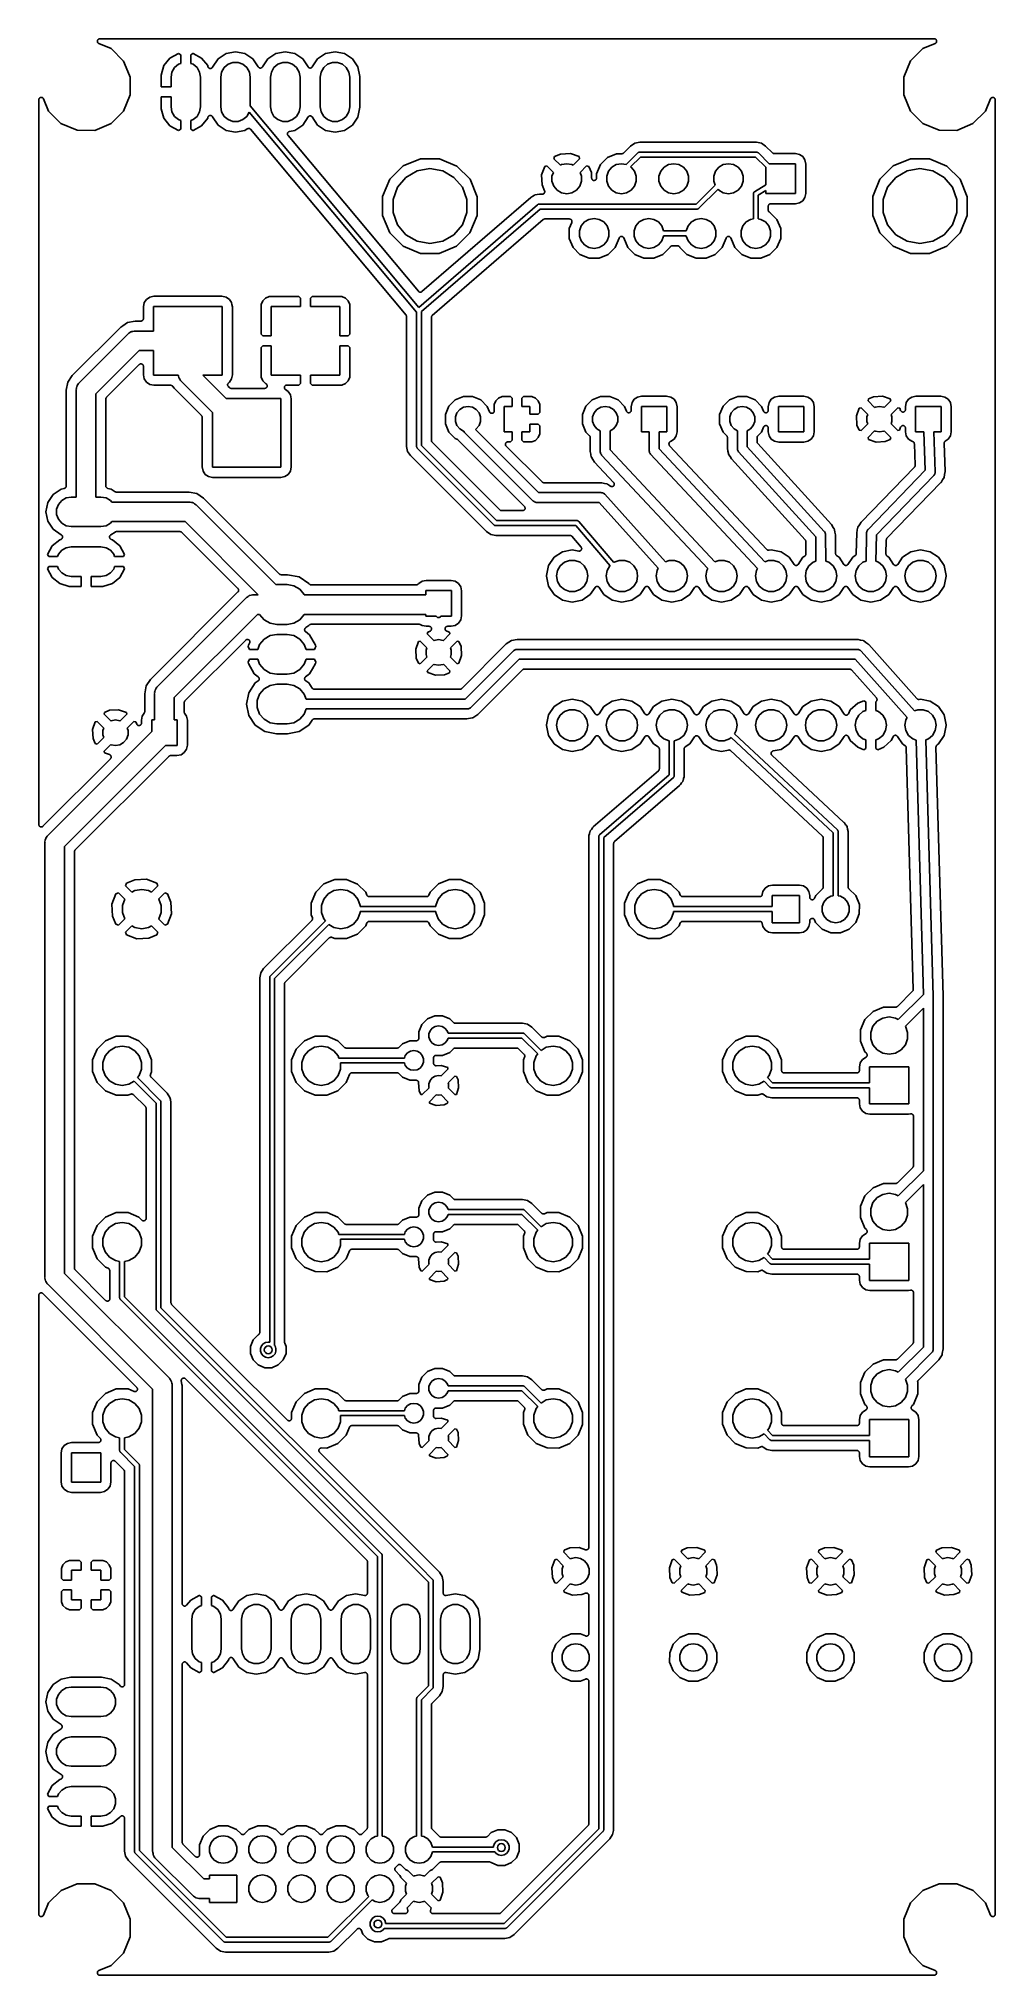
# Model space of a CAD drawing. Extents: x 150.6 to 199.4, y -149.4 to -50.6.
import ezdxf

# ---------------------------------------------------------------- set-up
doc = ezdxf.new("R2010")
doc.units = 0
doc.header["$MEASUREMENT"] = 0
doc.layers.add('BLACK', color=7, linetype='CONTINUOUS')

msp = doc.modelspace()

# ---------------------------------------------------------------- linework, layer by layer
at = {"layer": 'Black'}
for p, q in [((153.578, -50.7265), (153.579, -50.7072)), ((153.579, -50.7292), (153.578, -50.7265)), ((153.579, -50.6879), (153.58, -50.6853)), ((153.579, -50.7072), (153.579, -50.6879)), ((153.579, -50.7321), (153.579, -50.7292)), ((153.586, -50.7502), (153.579, -50.7321)), ((153.58, -50.6824), (153.588, -50.6646)), ((153.58, -50.6853), (153.58, -50.6824)), ((153.592, -50.7685), (153.586, -50.7502)), ((153.588, -50.6646), (153.594, -50.6465)), ((153.593, -50.7708), (153.592, -50.7685)), ((153.594, -50.7735), (153.593, -50.7708)), ((153.594, -50.6465), (153.596, -50.6443)), ((153.607, -50.7883), (153.594, -50.7735)), ((153.596, -50.6443), (153.597, -50.6417)), ((153.597, -50.6417), (153.61, -50.6275)), ((153.618, -50.8036), (153.607, -50.7883)), ((153.61, -50.6275), (153.623, -50.6127)), ((153.621, -50.8051), (153.618, -50.8036)), ((153.623, -50.8073), (153.621, -50.8051)), ((153.623, -50.6127), (153.625, -50.6113)), ((153.639, -50.8169), (153.623, -50.8073)), ((153.625, -50.6113), (153.627, -50.6092)), ((153.627, -50.6092), (153.644, -50.6003)), ((153.656, -50.8273), (153.639, -50.8169)), ((153.644, -50.6003), (153.661, -50.5907)), ((154.281, -51.0869), (153.656, -50.8273)), ((153.661, -50.5907), (153.664, -50.5902)), ((153.664, -50.5902), (153.666, -50.5888)), ((153.666, -50.5888), (153.685, -50.5863)), ((153.685, -50.5863), (153.704, -50.583)), ((153.704, -50.583), (196.297, -50.583)), ((154.915, -51.7226), (154.281, -51.0869)), ((157.72, -51.3354), (157.281, -51.5738)), ((157.727, -51.334), (157.72, -51.3354)), ((157.836, -51.3966), (157.727, -51.334)), ((158.453, -51.334), (158.344, -51.3966)), ((158.46, -51.3354), (158.453, -51.334)), ((158.899, -51.5738), (158.46, -51.3354)), ((160.148, -51.3408), (159.74, -51.6137)), ((160.63, -51.245), (160.148, -51.3408)), ((161.112, -51.3408), (160.63, -51.245)), ((161.52, -51.6137), (161.112, -51.3408)), ((162.688, -51.3408), (162.28, -51.6137)), ((163.17, -51.245), (162.688, -51.3408)), ((163.652, -51.3408), (163.17, -51.245)), ((164.06, -51.6137), (163.652, -51.3408)), ((165.228, -51.3408), (164.82, -51.6137)), ((165.71, -51.245), (165.228, -51.3408)), ((166.192, -51.3408), (165.71, -51.245)), ((166.6, -51.6137), (166.192, -51.3408)), ((195.723, -51.0846), (195.087, -51.7193)), ((196.345, -50.8274), (195.723, -51.0846)), ((196.297, -50.583), (196.316, -50.5864)), ((196.316, -50.5864), (196.335, -50.5889)), ((196.335, -50.5889), (196.337, -50.5902)), ((196.337, -50.5902), (196.34, -50.5907)), ((196.34, -50.5907), (196.357, -50.6004)), ((196.362, -50.817), (196.345, -50.8274)), ((196.357, -50.6004), (196.374, -50.6093)), ((196.378, -50.8073), (196.362, -50.817)), ((196.374, -50.6093), (196.376, -50.6113)), ((196.376, -50.6113), (196.378, -50.6127)), ((196.378, -50.6127), (196.391, -50.6276)), ((196.38, -50.8052), (196.378, -50.8073)), ((196.382, -50.8037), (196.38, -50.8052)), ((196.394, -50.7883), (196.382, -50.8037)), ((196.391, -50.6276), (196.404, -50.6419)), ((196.407, -50.7735), (196.394, -50.7883)), ((196.404, -50.6419), (196.405, -50.6444)), ((196.405, -50.6444), (196.407, -50.6465)), ((196.407, -50.6465), (196.413, -50.6647)), ((196.408, -50.7709), (196.407, -50.7735)), ((196.409, -50.7687), (196.408, -50.7709)), ((196.415, -50.7503), (196.409, -50.7687)), ((196.413, -50.6647), (196.421, -50.6826)), ((196.422, -50.7321), (196.415, -50.7503)), ((196.421, -50.6826), (196.421, -50.6854)), ((196.421, -50.6854), (196.422, -50.6879)), ((196.422, -50.6879), (196.422, -50.7073)), ((196.422, -50.7073), (196.423, -50.7267)), ((196.423, -50.7267), (196.422, -50.7293)), ((196.422, -50.7293), (196.422, -50.7321)), ((155.223, -52.4671), (154.915, -51.7226)), ((156.971, -51.9573), (156.829, -52.437)), ((157.281, -51.5738), (156.971, -51.9573)), ((157.337, -52.5399), (157.382, -52.2823)), ((157.382, -52.2823), (157.513, -52.0558)), ((157.513, -52.0558), (157.713, -51.8877)), ((157.713, -51.8877), (157.836, -51.843)), ((157.836, -51.843), (157.836, -51.3966)), ((158.344, -51.3966), (158.344, -51.843)), ((158.344, -51.843), (158.467, -51.8877)), ((158.467, -51.8877), (158.667, -52.0558)), ((158.667, -52.0558), (158.798, -52.2823)), ((158.798, -52.2823), (158.843, -52.5399)), ((159.209, -51.9573), (158.899, -51.5738)), ((159.225, -52.0113), (159.209, -51.9573)), ((159.231, -52.0235), (159.225, -52.0113)), ((159.236, -52.0364), (159.231, -52.0235)), ((159.241, -52.0431), (159.236, -52.0364)), ((159.245, -52.0508), (159.241, -52.0431)), ((159.255, -52.0602), (159.245, -52.0508)), ((159.263, -52.0708), (159.255, -52.0602)), ((159.271, -52.0753), (159.263, -52.0708)), ((159.277, -52.0812), (159.271, -52.0753)), ((159.289, -52.0866), (159.277, -52.0812)), ((159.301, -52.0937), (159.289, -52.0866)), ((159.309, -52.0954), (159.301, -52.0937)), ((159.317, -52.0988), (159.309, -52.0954)), ((159.331, -52.0996), (159.317, -52.0988)), ((159.344, -52.1023), (159.331, -52.0996)), ((159.353, -52.101), (159.344, -52.1023)), ((159.361, -52.1015), (159.353, -52.101)), ((159.374, -52.0976), (159.361, -52.1015)), ((159.388, -52.0956), (159.374, -52.0976)), ((159.395, -52.0914), (159.388, -52.0956)), ((159.404, -52.089), (159.395, -52.0914)), ((159.415, -52.0809), (159.404, -52.089)), ((159.426, -52.0743), (159.415, -52.0809)), ((159.432, -52.0679), (159.426, -52.0743)), ((159.439, -52.0628), (159.432, -52.0679)), ((159.447, -52.0514), (159.439, -52.0628)), ((159.456, -52.0412), (159.447, -52.0514)), ((159.457, -52.0369), (159.456, -52.0412)), ((159.74, -51.6137), (159.457, -52.0369)), ((159.877, -52.5399), (159.922, -52.2823)), ((159.922, -52.2823), (160.053, -52.0558)), ((160.053, -52.0558), (160.253, -51.8877)), ((160.253, -51.8877), (160.499, -51.7982)), ((160.499, -51.7982), (160.761, -51.7982)), ((160.761, -51.7982), (161.007, -51.8877)), ((161.007, -51.8877), (161.207, -52.0558)), ((161.207, -52.0558), (161.338, -52.2823)), ((161.338, -52.2823), (161.383, -52.5399)), ((161.794, -52.0244), (161.52, -51.6137)), ((161.804, -52.0344), (161.794, -52.0244)), ((161.812, -52.0456), (161.804, -52.0344)), ((161.819, -52.0502), (161.812, -52.0456)), ((161.825, -52.0562), (161.819, -52.0502)), ((161.837, -52.0624), (161.825, -52.0562)), ((161.849, -52.0701), (161.837, -52.0624)), ((161.857, -52.072), (161.849, -52.0701)), ((161.864, -52.0757), (161.857, -52.072)), ((161.878, -52.0772), (161.864, -52.0757)), ((161.892, -52.0805), (161.878, -52.0772)), ((161.9, -52.0796), (161.892, -52.0805)), ((161.908, -52.0805), (161.9, -52.0796)), ((161.922, -52.0772), (161.908, -52.0805)), ((161.936, -52.0757), (161.922, -52.0772)), ((161.943, -52.072), (161.936, -52.0757)), ((161.951, -52.0701), (161.943, -52.072)), ((161.963, -52.0624), (161.951, -52.0701)), ((161.975, -52.0562), (161.963, -52.0624)), ((161.981, -52.0502), (161.975, -52.0562)), ((161.988, -52.0456), (161.981, -52.0502)), ((161.996, -52.0344), (161.988, -52.0456)), ((162.006, -52.0244), (161.996, -52.0344)), ((162.28, -51.6137), (162.006, -52.0244)), ((162.417, -52.5399), (162.462, -52.2823)), ((162.462, -52.2823), (162.593, -52.0558)), ((162.593, -52.0558), (162.793, -51.8877)), ((162.793, -51.8877), (163.039, -51.7982)), ((163.039, -51.7982), (163.301, -51.7982)), ((163.301, -51.7982), (163.547, -51.8877)), ((163.547, -51.8877), (163.747, -52.0558)), ((163.747, -52.0558), (163.878, -52.2823)), ((163.878, -52.2823), (163.923, -52.5399)), ((164.334, -52.0244), (164.06, -51.6137)), ((164.344, -52.0344), (164.334, -52.0244)), ((164.352, -52.0456), (164.344, -52.0344)), ((164.359, -52.0502), (164.352, -52.0456)), ((164.365, -52.0562), (164.359, -52.0502)), ((164.377, -52.0624), (164.365, -52.0562)), ((164.389, -52.0701), (164.377, -52.0624)), ((164.397, -52.072), (164.389, -52.0701)), ((164.404, -52.0757), (164.397, -52.072)), ((164.418, -52.0772), (164.404, -52.0757)), ((164.432, -52.0805), (164.418, -52.0772)), ((164.44, -52.0796), (164.432, -52.0805)), ((164.448, -52.0805), (164.44, -52.0796)), ((164.462, -52.0772), (164.448, -52.0805)), ((164.476, -52.0757), (164.462, -52.0772)), ((164.483, -52.072), (164.476, -52.0757)), ((164.491, -52.0701), (164.483, -52.072)), ((164.503, -52.0624), (164.491, -52.0701)), ((164.515, -52.0562), (164.503, -52.0624)), ((164.521, -52.0502), (164.515, -52.0562)), ((164.528, -52.0456), (164.521, -52.0502)), ((164.536, -52.0344), (164.528, -52.0456)), ((164.546, -52.0244), (164.536, -52.0344)), ((164.82, -51.6137), (164.546, -52.0244)), ((164.957, -52.5399), (165.002, -52.2823)), ((165.002, -52.2823), (165.133, -52.0558)), ((165.133, -52.0558), (165.333, -51.8877)), ((165.333, -51.8877), (165.579, -51.7982)), ((165.579, -51.7982), (165.841, -51.7982)), ((165.841, -51.7982), (166.087, -51.8877)), ((166.087, -51.8877), (166.287, -52.0558)), ((166.287, -52.0558), (166.418, -52.2823)), ((166.418, -52.2823), (166.463, -52.5399)), ((166.873, -52.022), (166.6, -51.6137)), ((166.971, -52.5162), (166.873, -52.022)), ((195.087, -51.7193), (194.742, -52.5489)), ((155.258, -52.5528), (155.223, -52.4671)), ((155.258, -53.4269), (155.258, -52.5528)), ((156.829, -52.437), (156.829, -53.046)), ((156.829, -53.046), (157.337, -53.046)), ((157.337, -53.046), (157.337, -52.5399)), ((158.843, -52.5399), (158.843, -54.0601)), ((159.877, -54.0601), (159.877, -52.5399)), ((161.383, -52.5399), (161.383, -54.0054)), ((162.417, -54.0601), (162.417, -52.5399)), ((163.923, -52.5399), (163.923, -54.0601)), ((164.957, -54.0601), (164.957, -52.5399)), ((166.463, -52.5399), (166.463, -54.0601)), ((166.971, -54.0838), (166.971, -52.5162)), ((194.742, -52.5489), (194.742, -53.4472)), ((150.583, -53.7032), (150.586, -53.6842)), ((150.583, -90.6849), (150.583, -53.7032)), ((150.586, -53.6842), (150.589, -53.6649)), ((150.589, -53.6649), (150.59, -53.6625)), ((150.59, -53.6625), (150.591, -53.6598)), ((150.591, -53.6598), (150.6, -53.643)), ((150.6, -53.643), (150.609, -53.6258)), ((150.609, -53.6258), (150.611, -53.624)), ((150.611, -53.624), (150.613, -53.6216)), ((150.613, -53.6216), (150.628, -53.6091)), ((150.628, -53.6091), (150.642, -53.5961)), ((150.642, -53.5961), (150.644, -53.595)), ((150.644, -53.595), (150.647, -53.5933)), ((150.647, -53.5933), (150.665, -53.5866)), ((150.665, -53.5866), (150.683, -53.5792)), ((150.683, -53.5792), (150.685, -53.5791)), ((150.685, -53.5791), (150.688, -53.5782)), ((150.688, -53.5782), (150.707, -53.5782)), ((150.707, -53.5782), (150.727, -53.5773)), ((150.727, -53.5773), (150.729, -53.5782)), ((150.729, -53.5782), (150.732, -53.5782)), ((150.732, -53.5782), (150.75, -53.5848)), ((150.75, -53.5848), (150.769, -53.5906)), ((150.769, -53.5906), (150.771, -53.5923)), ((150.771, -53.5923), (150.773, -53.5933)), ((150.773, -53.5933), (150.788, -53.6057)), ((150.788, -53.6057), (150.804, -53.6175)), ((150.804, -53.6175), (150.805, -53.6198)), ((150.805, -53.6198), (150.807, -53.6216)), ((150.807, -53.6216), (150.817, -53.6384)), ((150.817, -53.6384), (150.827, -53.6547)), ((150.827, -53.6547), (151.085, -54.2774)), ((151.085, -54.2774), (151.719, -54.9131)), ((154.277, -54.9154), (154.913, -54.2807)), ((154.913, -54.2807), (155.258, -53.4511)), ((155.258, -53.4511), (155.258, -53.4269)), ((155.258, -53.4269), (155.258, -53.4269)), ((156.829, -53.554), (156.829, -54.163)), ((157.337, -53.554), (156.829, -53.554)), ((156.829, -54.163), (156.971, -54.6427)), ((157.337, -54.0601), (157.337, -53.554)), ((157.382, -54.3177), (157.337, -54.0601)), ((157.513, -54.5442), (157.382, -54.3177)), ((158.798, -54.3177), (158.667, -54.5442)), ((158.843, -54.0601), (158.798, -54.3177)), ((159.922, -54.3177), (159.877, -54.0601)), ((160.053, -54.5442), (159.922, -54.3177)), ((161.33, -54.3313), (161.207, -54.5442)), ((169.875, -64.5454), (161.33, -54.3313)), ((161.383, -54.0054), (169.991, -64.2949)), ((162.462, -54.3177), (162.417, -54.0601)), ((162.593, -54.5442), (162.462, -54.3177)), ((163.878, -54.3177), (163.747, -54.5442)), ((163.923, -54.0601), (163.878, -54.3177)), ((165.002, -54.3177), (164.957, -54.0601)), ((165.133, -54.5442), (165.002, -54.3177)), ((166.418, -54.3177), (166.287, -54.5442)), ((166.463, -54.0601), (166.418, -54.3177)), ((166.873, -54.578), (166.971, -54.0838)), ((194.742, -53.4472), (195.085, -54.2774)), ((195.085, -54.2774), (195.719, -54.9131)), ((198.277, -54.9154), (198.913, -54.2807)), ((198.913, -54.2807), (199.173, -53.6556)), ((199.173, -53.6556), (199.183, -53.6393)), ((199.183, -53.6393), (199.193, -53.6226)), ((199.193, -53.6226), (199.195, -53.6208)), ((199.195, -53.6208), (199.196, -53.6184)), ((199.196, -53.6184), (199.212, -53.6067)), ((199.212, -53.6067), (199.226, -53.5943)), ((199.226, -53.5943), (199.229, -53.5933)), ((199.229, -53.5933), (199.231, -53.5916)), ((199.231, -53.5916), (199.25, -53.5858)), ((199.25, -53.5858), (199.268, -53.5792)), ((199.268, -53.5792), (199.271, -53.5792)), ((199.271, -53.5792), (199.274, -53.5783)), ((199.274, -53.5783), (199.293, -53.5792)), ((199.293, -53.5792), (199.312, -53.5792)), ((199.312, -53.5792), (199.315, -53.5802)), ((199.315, -53.5802), (199.318, -53.5803)), ((199.318, -53.5803), (199.335, -53.5877)), ((199.335, -53.5877), (199.353, -53.5943)), ((199.353, -53.5943), (199.356, -53.5961)), ((199.356, -53.5961), (199.358, -53.5972)), ((199.358, -53.5972), (199.373, -53.6103)), ((199.373, -53.6103), (199.387, -53.6226)), ((199.387, -53.6226), (199.389, -53.6251)), ((199.389, -53.6251), (199.391, -53.627)), ((199.391, -53.627), (199.4, -53.6441)), ((199.4, -53.6441), (199.409, -53.6608)), ((199.409, -53.6608), (199.41, -53.6636)), ((199.41, -53.6636), (199.411, -53.6662)), ((199.411, -53.6662), (199.414, -53.6853)), ((199.414, -53.6853), (199.417, -53.7043)), ((199.417, -53.7043), (199.417, -146.297)), ((151.719, -54.9131), (152.549, -55.2576)), ((152.549, -55.2576), (153.447, -55.2584)), ((153.447, -55.2584), (154.277, -54.9154)), ((156.971, -54.6427), (157.281, -55.0262)), ((157.281, -55.0262), (157.72, -55.2646)), ((157.713, -54.7124), (157.513, -54.5442)), ((157.836, -54.757), (157.713, -54.7124)), ((157.72, -55.2646), (157.727, -55.266)), ((157.727, -55.266), (157.836, -55.2034)), ((157.836, -55.2034), (157.836, -54.757)), ((158.467, -54.7124), (158.344, -54.757)), ((158.344, -54.757), (158.344, -55.2034)), ((158.344, -55.2034), (158.453, -55.266)), ((158.453, -55.266), (158.46, -55.2646)), ((158.46, -55.2646), (158.899, -55.0262)), ((158.667, -54.5442), (158.467, -54.7124)), ((158.899, -55.0262), (159.209, -54.6427)), ((159.209, -54.6427), (159.225, -54.5887)), ((159.225, -54.5887), (159.231, -54.5765)), ((159.231, -54.5765), (159.236, -54.5636)), ((159.236, -54.5636), (159.241, -54.5569)), ((159.241, -54.5569), (159.245, -54.5492)), ((159.245, -54.5492), (159.255, -54.5398)), ((159.255, -54.5398), (159.263, -54.5292)), ((159.263, -54.5292), (159.271, -54.5247)), ((159.271, -54.5247), (159.277, -54.5188)), ((159.277, -54.5188), (159.289, -54.5134)), ((159.289, -54.5134), (159.301, -54.5063)), ((159.301, -54.5063), (159.309, -54.5046)), ((159.309, -54.5046), (159.317, -54.5012)), ((159.317, -54.5012), (159.331, -54.5004)), ((159.331, -54.5004), (159.344, -54.4977)), ((159.344, -54.4977), (159.353, -54.499)), ((159.353, -54.499), (159.361, -54.4985)), ((159.361, -54.4985), (159.374, -54.5024)), ((159.374, -54.5024), (159.388, -54.5044)), ((159.388, -54.5044), (159.395, -54.5086)), ((159.395, -54.5086), (159.404, -54.511)), ((159.404, -54.511), (159.415, -54.5191)), ((159.415, -54.5191), (159.426, -54.5257)), ((159.426, -54.5257), (159.432, -54.5321)), ((159.432, -54.5321), (159.439, -54.5372)), ((159.439, -54.5372), (159.447, -54.5486)), ((159.447, -54.5486), (159.456, -54.5588)), ((159.456, -54.5588), (159.457, -54.5631)), ((159.457, -54.5631), (159.74, -54.9863)), ((159.74, -54.9863), (160.148, -55.2592)), ((160.253, -54.7124), (160.053, -54.5442)), ((160.148, -55.2592), (160.63, -55.355)), ((160.499, -54.8018), (160.253, -54.7124)), ((160.761, -54.8018), (160.499, -54.8018)), ((160.63, -55.355), (161.112, -55.2592)), ((161.007, -54.7124), (160.761, -54.8018)), ((161.207, -54.5442), (161.007, -54.7124)), ((161.112, -55.2592), (161.23, -55.1802)), ((161.23, -55.1802), (161.234, -55.1785)), ((161.234, -55.1785), (161.237, -55.1757)), ((161.237, -55.1757), (161.254, -55.1696)), ((161.254, -55.1696), (161.27, -55.1624)), ((161.27, -55.1624), (161.275, -55.1621)), ((161.275, -55.1621), (161.279, -55.1607)), ((161.279, -55.1607), (161.296, -55.1607)), ((161.296, -55.1607), (161.314, -55.1595)), ((161.314, -55.1595), (161.318, -55.1607)), ((161.318, -55.1607), (161.323, -55.1607)), ((161.323, -55.1607), (161.339, -55.1669)), ((161.339, -55.1669), (161.357, -55.1719)), ((161.357, -55.1719), (161.36, -55.1744)), ((161.36, -55.1744), (161.364, -55.1759)), ((161.364, -55.1759), (161.378, -55.1874)), ((161.378, -55.1874), (161.392, -55.198)), ((161.392, -55.198), (161.395, -55.2015)), ((161.395, -55.2015), (161.398, -55.2043)), ((161.398, -55.2043), (169.337, -64.6945)), ((162.793, -54.7124), (162.593, -54.5442)), ((163.039, -54.8018), (162.793, -54.7124)), ((163.301, -54.8018), (163.039, -54.8018)), ((163.547, -54.7124), (163.301, -54.8018)), ((163.312, -55.3552), (163.327, -55.342)), ((163.327, -55.342), (163.343, -55.3284)), ((163.343, -55.3284), (163.344, -55.3279)), ((163.344, -55.3279), (163.345, -55.3269)), ((163.345, -55.3269), (163.365, -55.3199)), ((163.365, -55.3199), (163.384, -55.3124)), ((163.384, -55.3124), (163.652, -55.2592)), ((163.747, -54.5442), (163.547, -54.7124)), ((163.652, -55.2592), (164.06, -54.9863)), ((164.06, -54.9863), (164.334, -54.5756)), ((164.334, -54.5756), (164.344, -54.5656)), ((164.344, -54.5656), (164.352, -54.5544)), ((164.352, -54.5544), (164.359, -54.5498)), ((164.359, -54.5498), (164.365, -54.5438)), ((164.365, -54.5438), (164.377, -54.5376)), ((164.377, -54.5376), (164.389, -54.5299)), ((164.389, -54.5299), (164.397, -54.528)), ((164.397, -54.528), (164.404, -54.5243)), ((164.404, -54.5243), (164.418, -54.5228)), ((164.418, -54.5228), (164.432, -54.5195)), ((164.432, -54.5195), (164.44, -54.5204)), ((164.44, -54.5204), (164.448, -54.5195)), ((164.448, -54.5195), (164.462, -54.5228)), ((164.462, -54.5228), (164.476, -54.5243)), ((164.476, -54.5243), (164.483, -54.528)), ((164.483, -54.528), (164.491, -54.5299)), ((164.491, -54.5299), (164.503, -54.5376)), ((164.503, -54.5376), (164.515, -54.5438)), ((164.515, -54.5438), (164.521, -54.5498)), ((164.521, -54.5498), (164.528, -54.5544)), ((164.528, -54.5544), (164.536, -54.5656)), ((164.536, -54.5656), (164.546, -54.5756)), ((164.546, -54.5756), (164.82, -54.9863)), ((164.82, -54.9863), (165.228, -55.2592)), ((165.333, -54.7124), (165.133, -54.5442)), ((165.228, -55.2592), (165.71, -55.355)), ((165.579, -54.8018), (165.333, -54.7124)), ((165.841, -54.8018), (165.579, -54.8018)), ((165.71, -55.355), (166.192, -55.2592)), ((166.087, -54.7124), (165.841, -54.8018)), ((166.287, -54.5442), (166.087, -54.7124)), ((166.192, -55.2592), (166.6, -54.9863)), ((166.6, -54.9863), (166.873, -54.578)), ((195.719, -54.9131), (196.549, -55.2576)), ((196.549, -55.2576), (197.447, -55.2584)), ((197.447, -55.2584), (198.277, -54.9154)), ((163.282, -55.4368), (163.285, -55.4165)), ((163.282, -55.4383), (163.282, -55.4368)), ((163.282, -55.4398), (163.282, -55.4383)), ((163.286, -55.4599), (163.282, -55.4398)), ((163.285, -55.4165), (163.288, -55.3962)), ((163.289, -55.4802), (163.286, -55.4599)), ((163.288, -55.3962), (163.289, -55.3948)), ((163.289, -55.3934), (163.3, -55.3755)), ((163.289, -55.3948), (163.289, -55.3934)), ((163.29, -55.4815), (163.289, -55.4802)), ((163.29, -55.483), (163.29, -55.4815)), ((163.301, -55.5006), (163.29, -55.483)), ((163.3, -55.3755), (163.31, -55.3575)), ((163.311, -55.5185), (163.301, -55.5006)), ((163.31, -55.3575), (163.311, -55.3565)), ((163.311, -55.3565), (163.312, -55.3552)), ((166.816, -59.7075), (163.311, -55.5185)), ((180.794, -56.0612), (180.436, -56.4188)), ((181.009, -55.9175), (180.794, -56.0612)), ((181.263, -55.867), (181.009, -55.9175)), ((187.222, -55.867), (181.263, -55.867)), ((187.476, -55.9175), (187.222, -55.867)), ((187.691, -56.0612), (187.476, -55.9175)), ((188.037, -56.4064), (187.691, -56.0612)), ((169.189, -57.0762), (168.51, -57.7544)), ((170.076, -56.7096), (169.189, -57.0762)), ((169.9, -57.326), (170.554, -57.2107)), ((171.036, -56.7104), (170.076, -56.7096)), ((170.554, -57.2107), (171.208, -57.326)), ((171.404, -56.8631), (171.036, -56.7104)), ((171.923, -57.0785), (171.404, -56.8631)), ((171.404, -56.8631), (171.404, -56.8631)), ((172.601, -57.7579), (171.923, -57.0785)), ((176.414, -57.099), (176.258, -57.5372)), ((176.522, -57.0681), (176.414, -57.099)), ((176.855, -57.4016), (176.522, -57.0681)), ((176.913, -56.5975), (176.881, -56.7089)), ((176.881, -56.7089), (177.215, -57.0431)), ((177.22, -56.4704), (176.913, -56.5975)), ((177.215, -57.0431), (177.277, -57.0072)), ((177.728, -56.445), (177.22, -56.4704)), ((177.277, -57.0072), (177.539, -56.9611)), ((177.539, -56.9611), (177.801, -57.0072)), ((178.166, -56.6013), (177.728, -56.445)), ((177.801, -57.0072), (177.863, -57.0431)), ((177.863, -57.0431), (178.197, -56.7089)), ((178.197, -56.7089), (178.166, -56.6013)), ((178.556, -57.0681), (178.223, -57.4016)), ((178.668, -57.1), (178.556, -57.0681)), ((178.795, -57.4069), (178.668, -57.1)), ((179.257, -57.0057), (179.063, -57.4723)), ((179.615, -56.6487), (179.257, -57.0057)), ((180.081, -56.4558), (179.615, -56.6487)), ((179.671, -57.3435), (179.841, -57.14)), ((179.841, -57.14), (180.071, -57.0072)), ((180.071, -57.0072), (180.333, -56.9611)), ((180.346, -56.456), (180.081, -56.4558)), ((180.333, -56.9611), (180.57, -57.0029)), ((180.352, -56.455), (180.346, -56.456)), ((180.357, -56.4555), (180.352, -56.455)), ((180.373, -56.4512), (180.357, -56.4555)), ((180.39, -56.4484), (180.373, -56.4512)), ((180.394, -56.4456), (180.39, -56.4484)), ((180.4, -56.4441), (180.394, -56.4456)), ((180.413, -56.4346), (180.4, -56.4441)), ((180.428, -56.4264), (180.413, -56.4346)), ((180.431, -56.4221), (180.428, -56.4264)), ((180.436, -56.4188), (180.431, -56.4221)), ((180.57, -57.0029), (181.162, -56.4116)), ((181.302, -56.625), (180.801, -57.1262)), ((180.801, -57.1262), (180.825, -57.14)), ((180.825, -57.14), (180.995, -57.3435)), ((181.162, -56.4116), (181.166, -56.4085)), ((181.166, -56.4085), (181.17, -56.4042)), ((181.17, -56.4042), (181.184, -56.3961)), ((181.184, -56.3961), (181.197, -56.3867)), ((181.197, -56.3867), (181.202, -56.3853)), ((181.202, -56.3853), (181.207, -56.3825)), ((181.207, -56.3825), (181.223, -56.3797)), ((181.223, -56.3797), (181.239, -56.3755)), ((181.239, -56.3755), (181.245, -56.376)), ((181.245, -56.376), (181.25, -56.375)), ((181.25, -56.375), (187.235, -56.375)), ((187.183, -56.625), (181.302, -56.625)), ((182.338, -57.3435), (182.508, -57.14)), ((182.508, -57.14), (182.738, -57.0072)), ((182.738, -57.0072), (183, -56.9611)), ((183, -56.9611), (183.262, -57.0072)), ((183.262, -57.0072), (183.492, -57.14)), ((183.492, -57.14), (183.662, -57.3435)), ((185.132, -57.3435), (185.302, -57.14)), ((185.302, -57.14), (185.532, -57.0072)), ((185.532, -57.0072), (185.794, -56.9611)), ((185.794, -56.9611), (186.056, -57.0072)), ((186.056, -57.0072), (186.286, -57.14)), ((186.286, -57.14), (186.456, -57.3435)), ((187.699, -57.1408), (187.183, -56.625)), ((187.235, -56.375), (187.24, -56.376)), ((187.24, -56.376), (187.246, -56.3755)), ((187.246, -56.3755), (187.262, -56.3797)), ((187.262, -56.3797), (187.278, -56.3825)), ((187.278, -56.3825), (187.283, -56.3853)), ((187.283, -56.3853), (187.288, -56.3867)), ((187.288, -56.3867), (187.301, -56.3961)), ((187.301, -56.3961), (187.315, -56.4042)), ((187.315, -56.4042), (187.319, -56.4085)), ((187.319, -56.4085), (187.323, -56.4116)), ((187.323, -56.4116), (187.876, -56.964)), ((187.699, -58.0418), (187.699, -57.1408)), ((187.876, -56.964), (189.223, -56.964)), ((188.041, -56.4096), (188.037, -56.4064)), ((188.045, -56.4138), (188.041, -56.4096)), ((188.059, -56.4221), (188.045, -56.4138)), ((188.073, -56.4317), (188.059, -56.4221)), ((188.078, -56.4331), (188.073, -56.4317)), ((188.083, -56.4359), (188.078, -56.4331)), ((188.099, -56.4388), (188.083, -56.4359)), ((188.115, -56.4431), (188.099, -56.4388)), ((188.121, -56.4426), (188.115, -56.4431)), ((188.126, -56.4436), (188.121, -56.4426)), ((189.21, -56.4436), (188.126, -56.4436)), ((189.421, -56.4855), (189.21, -56.4436)), ((189.223, -56.964), (189.223, -58.488)), ((189.589, -56.5978), (189.421, -56.4855)), ((189.702, -56.7658), (189.589, -56.5978)), ((189.743, -56.9765), (189.702, -56.7658)), ((189.743, -58.4755), (189.743, -56.9765)), ((194.208, -57.0762), (193.529, -57.7544)), ((195.095, -56.7096), (194.208, -57.0762)), ((194.919, -57.326), (195.573, -57.2107)), ((196.055, -56.7104), (195.095, -56.7096)), ((195.573, -57.2107), (196.227, -57.326)), ((196.942, -57.0785), (196.055, -56.7104)), ((197.62, -57.7579), (196.942, -57.0785)), ((168.51, -57.7544), (168.141, -58.6409)), ((168.671, -58.7909), (168.898, -58.1669)), ((168.898, -58.1669), (169.325, -57.6581)), ((169.325, -57.6581), (169.9, -57.326)), ((171.208, -57.326), (171.783, -57.6581)), ((171.783, -57.6581), (172.21, -58.1669)), ((172.21, -58.1669), (172.437, -58.7909)), ((172.967, -58.6451), (172.601, -57.7579)), ((176.258, -57.5372), (176.283, -58.0451)), ((176.283, -58.0451), (176.406, -58.3414)), ((176.786, -57.5932), (176.855, -57.4016)), ((176.786, -57.8588), (176.786, -57.5932)), ((176.877, -58.1085), (176.786, -57.8588)), ((177.047, -58.312), (176.877, -58.1085)), ((177.277, -58.4448), (177.047, -58.312)), ((178.031, -58.312), (177.801, -58.4448)), ((178.201, -58.1085), (178.031, -58.312)), ((178.292, -57.8588), (178.201, -58.1085)), ((178.223, -57.4016), (178.292, -57.5932)), ((178.292, -57.5932), (178.292, -57.8588)), ((178.809, -57.698), (178.795, -57.4069)), ((178.813, -57.7164), (178.809, -57.698)), ((178.817, -57.735), (178.813, -57.7164)), ((178.818, -57.7378), (178.817, -57.735)), ((178.819, -57.741), (178.818, -57.7378)), ((178.829, -57.7569), (178.819, -57.741)), ((178.839, -57.7732), (178.829, -57.7569)), ((178.841, -57.7753), (178.839, -57.7732)), ((178.843, -57.7781), (178.841, -57.7753)), ((178.858, -57.7894), (178.843, -57.7781)), ((178.872, -57.8016), (178.858, -57.7894)), ((178.875, -57.8027), (178.872, -57.8016)), ((178.878, -57.8047), (178.875, -57.8027)), ((178.896, -57.8102), (178.878, -57.8047)), ((178.914, -57.8167), (178.896, -57.8102)), ((178.917, -57.8167), (178.914, -57.8167)), ((178.92, -57.8177), (178.917, -57.8167)), ((178.939, -57.8167), (178.92, -57.8177)), ((178.958, -57.8167), (178.939, -57.8167)), ((178.961, -57.8156), (178.958, -57.8167)), ((178.964, -57.8155), (178.961, -57.8156)), ((178.982, -57.8081), (178.964, -57.8155)), ((178.999, -57.8017), (178.982, -57.8081)), ((179.002, -57.7996), (178.999, -57.8017)), ((179.005, -57.7983), (179.002, -57.7996)), ((179.019, -57.7855), (179.005, -57.7983)), ((179.033, -57.7734), (179.019, -57.7855)), ((179.035, -57.7705), (179.033, -57.7734)), ((179.037, -57.7683), (179.035, -57.7705)), ((179.046, -57.7515), (179.037, -57.7683)), ((179.055, -57.7352), (179.046, -57.7515)), ((179.056, -57.732), (179.055, -57.7352)), ((179.057, -57.7291), (179.056, -57.732)), ((179.06, -57.7104), (179.057, -57.7291)), ((179.063, -57.6918), (179.06, -57.7104)), ((179.063, -57.4723), (179.063, -57.6918)), ((179.58, -57.5932), (179.671, -57.3435)), ((179.58, -57.8588), (179.58, -57.5932)), ((179.671, -58.1085), (179.58, -57.8588)), ((179.841, -58.312), (179.671, -58.1085)), ((180.071, -58.4448), (179.841, -58.312)), ((180.825, -58.312), (180.595, -58.4448)), ((180.995, -58.1085), (180.825, -58.312)), ((180.995, -57.3435), (181.086, -57.5932)), ((181.086, -57.8588), (180.995, -58.1085)), ((181.086, -57.5932), (181.086, -57.8588)), ((182.247, -57.5932), (182.338, -57.3435)), ((182.247, -57.8588), (182.247, -57.5932)), ((182.338, -58.1085), (182.247, -57.8588)), ((182.508, -58.312), (182.338, -58.1085)), ((182.738, -58.4448), (182.508, -58.312)), ((183.492, -58.312), (183.262, -58.4448)), ((183.662, -58.1085), (183.492, -58.312)), ((183.662, -57.3435), (183.753, -57.5932)), ((183.753, -57.8588), (183.662, -58.1085)), ((183.753, -57.5932), (183.753, -57.8588)), ((184.148, -59.025), (185.114, -58.0595)), ((185.262, -58.2644), (184.288, -59.2384)), ((185.041, -57.5932), (185.132, -57.3435)), ((185.041, -57.8588), (185.041, -57.5932)), ((185.114, -58.0595), (185.041, -57.8588)), ((185.302, -58.312), (185.262, -58.2644)), ((185.532, -58.4448), (185.302, -58.312)), ((186.286, -58.312), (186.056, -58.4448)), ((186.456, -58.1085), (186.286, -58.312)), ((186.456, -57.3435), (186.547, -57.5932)), ((186.547, -57.8588), (186.456, -58.1085)), ((186.547, -57.5932), (186.547, -57.8588)), ((187.126, -58.3891), (187.699, -58.0418)), ((193.529, -57.7544), (193.16, -58.6409)), ((193.69, -58.7909), (193.917, -58.1669)), ((193.917, -58.1669), (194.344, -57.6581)), ((194.344, -57.6581), (194.919, -57.326)), ((196.227, -57.326), (196.802, -57.6581)), ((196.802, -57.6581), (197.229, -58.1669)), ((197.229, -58.1669), (197.456, -58.7909)), ((197.986, -58.6451), (197.62, -57.7579)), ((168.141, -58.6409), (168.141, -59.6009)), ((168.671, -59.4551), (168.671, -58.7909)), ((169.991, -64.2949), (176.049, -59.0555)), ((176.178, -59.275), (170.125, -64.5099)), ((175.708, -58.6794), (170.147, -63.4884)), ((172.437, -58.7909), (172.437, -59.4551)), ((172.967, -59.6051), (172.967, -58.6451)), ((175.802, -58.6257), (175.708, -58.6794)), ((175.806, -58.6227), (175.802, -58.6257)), ((175.81, -58.6208), (175.806, -58.6227)), ((175.89, -58.5675), (175.81, -58.6208)), ((175.892, -58.567), (175.89, -58.5675)), ((175.911, -58.5596), (175.892, -58.567)), ((175.93, -58.5528), (175.911, -58.5596)), ((175.933, -58.5516), (175.93, -58.5528)), ((176.028, -58.5397), (175.933, -58.5516)), ((176.032, -58.5383), (176.028, -58.5397)), ((176.037, -58.5382), (176.032, -58.5383)), ((176.144, -58.517), (176.037, -58.5382)), ((176.049, -59.0555), (176.05, -59.055)), ((176.05, -59.055), (176.051, -59.0542)), ((176.051, -59.0542), (176.069, -59.0439)), ((176.069, -59.0439), (176.087, -59.0332)), ((176.087, -59.0332), (176.088, -59.033)), ((176.088, -59.0325), (176.109, -59.0289)), ((176.088, -59.033), (176.088, -59.0325)), ((176.109, -59.0289), (176.129, -59.025)), ((176.129, -59.025), (176.13, -59.0252)), ((176.13, -59.0252), (176.131, -59.025)), ((176.131, -59.025), (184.148, -59.025)), ((176.289, -58.517), (176.144, -58.517)), ((184.2, -59.275), (176.178, -59.275)), ((176.302, -58.5146), (176.289, -58.517)), ((176.316, -58.514), (176.302, -58.5146)), ((176.324, -58.5108), (176.316, -58.514)), ((176.332, -58.5093), (176.324, -58.5108)), ((176.344, -58.5024), (176.332, -58.5093)), ((176.357, -58.4971), (176.344, -58.5024)), ((176.363, -58.4915), (176.357, -58.4971)), ((176.37, -58.4873), (176.363, -58.4915)), ((176.379, -58.4767), (176.37, -58.4873)), ((176.39, -58.4673), (176.379, -58.4767)), ((176.393, -58.4599), (176.39, -58.4673)), ((176.399, -58.4535), (176.393, -58.4599)), ((176.404, -58.4405), (176.399, -58.4535)), ((176.41, -58.4282), (176.404, -58.4405)), ((176.406, -58.3414), (176.409, -58.3549)), ((176.409, -58.3549), (176.414, -58.3679)), ((176.411, -58.4199), (176.41, -58.4282)), ((176.414, -58.4121), (176.411, -58.4199)), ((176.414, -58.3679), (176.414, -58.3763)), ((176.414, -58.3763), (176.416, -58.3845)), ((176.416, -58.3845), (176.414, -58.3982)), ((176.414, -58.3982), (176.414, -58.4121)), ((177.539, -58.4909), (177.277, -58.4448)), ((177.801, -58.4448), (177.539, -58.4909)), ((180.333, -58.4909), (180.071, -58.4448)), ((180.595, -58.4448), (180.333, -58.4909)), ((183, -58.4909), (182.738, -58.4448)), ((183.262, -58.4448), (183, -58.4909)), ((184.205, -59.274), (184.2, -59.275)), ((184.211, -59.2745), (184.205, -59.274)), ((184.227, -59.2703), (184.211, -59.2745)), ((184.243, -59.2675), (184.227, -59.2703)), ((184.248, -59.2647), (184.243, -59.2675)), ((184.253, -59.2633), (184.248, -59.2647)), ((184.266, -59.2539), (184.253, -59.2633)), ((184.28, -59.2458), (184.266, -59.2539)), ((184.284, -59.2415), (184.28, -59.2458)), ((184.288, -59.2384), (184.284, -59.2415)), ((185.794, -58.4909), (185.532, -58.4448)), ((186.056, -58.4448), (185.794, -58.4909)), ((187.066, -58.496), (187.07, -58.4759)), ((187.066, -59.7771), (187.066, -58.496)), ((187.07, -58.4759), (187.073, -58.4558)), ((187.073, -58.4546), (187.074, -58.4532)), ((187.073, -58.4558), (187.073, -58.4546)), ((187.074, -58.4532), (187.084, -58.4356)), ((187.084, -58.4356), (187.094, -58.4177)), ((187.094, -58.4177), (187.095, -58.4168)), ((187.095, -58.4157), (187.111, -58.4025)), ((187.095, -58.4168), (187.095, -58.4157)), ((187.111, -58.4025), (187.126, -58.3891)), ((187.699, -58.3342), (187.316, -58.5664)), ((187.316, -58.5664), (187.316, -59.7771)), ((187.699, -58.488), (187.699, -58.3342)), ((189.223, -58.488), (187.699, -58.488)), ((187.824, -59.1354), (187.826, -59.1245)), ((187.824, -59.3229), (187.824, -59.1354)), ((187.826, -59.1134), (187.83, -59.1029)), ((187.826, -59.1245), (187.826, -59.1134)), ((187.83, -59.1029), (187.832, -59.092)), ((187.832, -59.092), (187.837, -59.0824)), ((187.837, -59.0824), (187.841, -59.0719)), ((187.841, -59.0719), (187.848, -59.0634)), ((187.848, -59.0634), (187.854, -59.0538)), ((187.854, -59.0538), (187.862, -59.0467)), ((187.862, -59.0467), (187.869, -59.0382)), ((187.869, -59.0382), (187.879, -59.0326)), ((187.879, -59.0326), (187.887, -59.0255)), ((187.887, -59.0255), (187.898, -59.0217)), ((187.898, -59.0217), (187.908, -59.0161)), ((187.908, -59.0161), (187.919, -59.0142)), ((187.919, -59.0142), (187.929, -59.0104)), ((187.929, -59.0104), (187.94, -59.0104)), ((187.94, -59.0104), (187.951, -59.0084)), ((187.951, -59.0084), (189.21, -59.0084)), ((189.21, -59.0084), (189.421, -58.9665)), ((189.421, -58.9665), (189.589, -58.8542)), ((189.589, -58.8542), (189.702, -58.6862)), ((189.702, -58.6862), (189.743, -58.4755)), ((193.16, -58.6409), (193.16, -59.6009)), ((193.69, -59.4551), (193.69, -58.7909)), ((197.456, -58.7909), (197.456, -59.4551)), ((197.986, -59.6051), (197.986, -58.6451)), ((169.967, -63.4738), (166.816, -59.7075)), ((168.141, -59.6009), (168.507, -60.4881)), ((168.898, -60.0791), (168.671, -59.4551)), ((169.325, -60.5879), (168.898, -60.0791)), ((170.677, -64.7042), (176.331, -59.8139)), ((172.21, -60.0791), (171.783, -60.5879)), ((172.437, -59.4551), (172.21, -60.0791)), ((172.598, -60.4916), (172.967, -59.6051)), ((176.331, -59.8139), (176.332, -59.8134)), ((176.332, -59.8134), (176.333, -59.8127)), ((176.333, -59.8127), (176.351, -59.8021)), ((176.351, -59.8021), (176.369, -59.7913)), ((176.369, -59.7913), (176.37, -59.7911)), ((176.37, -59.7911), (176.371, -59.7907)), ((176.371, -59.7907), (176.392, -59.787)), ((176.392, -59.787), (176.412, -59.783)), ((176.412, -59.783), (176.413, -59.7832)), ((176.413, -59.7832), (176.414, -59.783)), ((176.414, -59.783), (177.677, -59.783)), ((177.794, -59.9587), (177.666, -60.2663)), ((177.666, -60.2663), (177.666, -60.7715)), ((177.677, -59.783), (177.69, -59.7854)), ((177.69, -59.7854), (177.704, -59.786)), ((177.704, -59.786), (177.712, -59.7892)), ((177.712, -59.7892), (177.72, -59.7907)), ((177.72, -59.7907), (177.732, -59.7976)), ((177.732, -59.7976), (177.745, -59.8029)), ((177.745, -59.8029), (177.751, -59.8086)), ((177.751, -59.8086), (177.758, -59.8127)), ((177.758, -59.8127), (177.767, -59.8234)), ((177.767, -59.8234), (177.777, -59.8328)), ((177.777, -59.8328), (177.781, -59.8401)), ((177.781, -59.8401), (177.787, -59.8465)), ((177.787, -59.8465), (177.791, -59.8596)), ((177.791, -59.8596), (177.798, -59.8719)), ((177.797, -59.9451), (177.794, -59.9587)), ((177.802, -59.9321), (177.797, -59.9451)), ((177.798, -59.8719), (177.799, -59.8801)), ((177.799, -59.8801), (177.802, -59.8879)), ((177.802, -59.8879), (177.802, -59.9019)), ((177.802, -59.9019), (177.804, -59.9156)), ((177.804, -59.9156), (177.802, -59.9237)), ((177.802, -59.9237), (177.802, -59.9321)), ((178.183, -60.3872), (178.274, -60.1375)), ((178.274, -60.1375), (178.444, -59.934)), ((178.444, -59.934), (178.674, -59.8012)), ((178.674, -59.8012), (178.936, -59.7551)), ((178.936, -59.7551), (179.198, -59.8012)), ((179.198, -59.8012), (179.428, -59.934)), ((179.428, -59.934), (179.598, -60.1375)), ((179.598, -60.1375), (179.689, -60.3872)), ((180.977, -60.3872), (181.068, -60.1375)), ((181.068, -60.1375), (181.238, -59.934)), ((181.238, -59.934), (181.468, -59.8012)), ((181.468, -59.8012), (181.73, -59.7551)), ((181.73, -59.7551), (181.992, -59.8012)), ((181.992, -59.8012), (182.222, -59.934)), ((182.222, -59.934), (182.392, -60.1375)), ((182.392, -60.1375), (182.483, -60.3872)), ((183.644, -60.3872), (183.735, -60.1375)), ((183.735, -60.1375), (183.905, -59.934)), ((183.905, -59.934), (184.135, -59.8012)), ((184.135, -59.8012), (184.397, -59.7551)), ((184.397, -59.7551), (184.659, -59.8012)), ((184.659, -59.8012), (184.889, -59.934)), ((184.889, -59.934), (185.059, -60.1375)), ((185.059, -60.1375), (185.15, -60.3872)), ((186.438, -60.3872), (186.529, -60.1375)), ((186.529, -60.1375), (186.699, -59.934)), ((186.699, -59.934), (186.929, -59.8012)), ((186.929, -59.8012), (187.066, -59.7771)), ((187.316, -59.7771), (187.453, -59.8012)), ((187.453, -59.8012), (187.683, -59.934)), ((187.683, -59.934), (187.853, -60.1375)), ((187.825, -59.3311), (187.824, -59.3229)), ((187.825, -59.3394), (187.825, -59.3311)), ((187.829, -59.3527), (187.825, -59.3394)), ((187.832, -59.3664), (187.829, -59.3527)), ((187.836, -59.3736), (187.832, -59.3664)), ((187.838, -59.3815), (187.836, -59.3736)), ((187.847, -59.3925), (187.838, -59.3815)), ((187.854, -59.4046), (187.847, -59.3925)), ((187.853, -60.1375), (187.944, -60.3872)), ((187.86, -59.4099), (187.854, -59.4046)), ((187.865, -59.4165), (187.86, -59.4099)), ((187.877, -59.424), (187.865, -59.4165)), ((187.887, -59.4329), (187.877, -59.424)), ((187.895, -59.4358), (187.887, -59.4329)), ((187.902, -59.4402), (187.895, -59.4358)), ((187.911, -59.444), (187.902, -59.4402)), ((188.183, -59.7157), (187.911, -59.444)), ((188.268, -59.8015), (188.183, -59.7157)), ((188.461, -60.2685), (188.268, -59.8015)), ((188.461, -60.7737), (188.461, -60.2685)), ((193.16, -59.6009), (193.526, -60.4881)), ((193.917, -60.0791), (193.69, -59.4551)), ((194.344, -60.5879), (193.917, -60.0791)), ((197.229, -60.0791), (196.802, -60.5879)), ((197.456, -59.4551), (197.229, -60.0791)), ((197.617, -60.4916), (197.986, -59.6051)), ((168.507, -60.4881), (169.185, -61.1674)), ((169.185, -61.1674), (170.072, -61.5356)), ((169.9, -60.92), (169.325, -60.5879)), ((170.554, -61.0353), (169.9, -60.92)), ((171.208, -60.92), (170.554, -61.0353)), ((171.032, -61.5364), (171.919, -61.1698)), ((171.783, -60.5879), (171.208, -60.92)), ((171.919, -61.1698), (172.598, -60.4916)), ((177.666, -60.7715), (177.859, -61.2385)), ((177.859, -61.2385), (178.216, -61.596)), ((178.183, -60.6528), (178.183, -60.3872)), ((178.274, -60.9025), (178.183, -60.6528)), ((178.444, -61.106), (178.274, -60.9025)), ((178.674, -61.2388), (178.444, -61.106)), ((178.936, -61.2849), (178.674, -61.2388)), ((179.198, -61.2388), (178.936, -61.2849)), ((179.428, -61.106), (179.198, -61.2388)), ((179.598, -60.9025), (179.428, -61.106)), ((179.689, -60.6528), (179.598, -60.9025)), ((179.654, -61.5973), (180.012, -61.2403)), ((179.689, -60.3872), (179.689, -60.6528)), ((180.012, -61.2403), (180.211, -60.7601)), ((180.211, -60.7601), (180.212, -60.7584)), ((180.212, -60.7584), (180.213, -60.7559)), ((180.213, -60.7531), (180.223, -60.7364)), ((180.213, -60.7559), (180.213, -60.7531)), ((180.223, -60.7364), (180.232, -60.7193)), ((180.232, -60.7193), (180.234, -60.7174)), ((180.234, -60.7174), (180.236, -60.7149)), ((180.236, -60.7149), (180.25, -60.7025)), ((180.25, -60.7025), (180.265, -60.6895)), ((180.265, -60.6895), (180.267, -60.6884)), ((180.267, -60.6884), (180.269, -60.6866)), ((180.269, -60.6866), (180.288, -60.68)), ((180.288, -60.68), (180.305, -60.6726)), ((180.305, -60.6726), (180.308, -60.6725)), ((180.308, -60.6725), (180.311, -60.6716)), ((180.311, -60.6716), (180.33, -60.6716)), ((180.33, -60.6716), (180.349, -60.6708)), ((180.349, -60.6708), (180.352, -60.6716)), ((180.352, -60.6716), (180.355, -60.6716)), ((180.355, -60.6716), (180.373, -60.6782)), ((180.373, -60.6782), (180.391, -60.6841)), ((180.391, -60.6841), (180.394, -60.6858)), ((180.394, -60.6858), (180.396, -60.6867)), ((180.396, -60.6867), (180.411, -60.6992)), ((180.411, -60.6992), (180.426, -60.7109)), ((180.426, -60.7109), (180.428, -60.7133)), ((180.428, -60.7133), (180.43, -60.7151)), ((180.43, -60.7151), (180.44, -60.7319)), ((180.44, -60.7319), (180.45, -60.7482)), ((180.45, -60.7482), (180.653, -61.2385)), ((180.653, -61.2385), (181.01, -61.596)), ((180.977, -60.6528), (180.977, -60.3872)), ((181.068, -60.9025), (180.977, -60.6528)), ((181.238, -61.106), (181.068, -60.9025)), ((181.468, -61.2388), (181.238, -61.106)), ((181.73, -61.2849), (181.468, -61.2388)), ((181.992, -61.2388), (181.73, -61.2849)), ((182.222, -61.106), (181.992, -61.2388)), ((182.392, -60.9025), (182.222, -61.106)), ((182.483, -60.6528), (182.392, -60.9025)), ((182.448, -61.5973), (182.806, -61.2403)), ((182.483, -60.3872), (182.483, -60.395)), ((182.483, -60.395), (183.644, -60.395)), ((183.644, -60.645), (182.483, -60.645)), ((182.483, -60.645), (182.483, -60.6528)), ((182.806, -61.2403), (182.81, -61.2313)), ((182.81, -61.2313), (182.814, -61.2243)), ((182.814, -61.2243), (182.817, -61.2165)), ((182.817, -61.2165), (182.826, -61.2058)), ((182.826, -61.2058), (182.834, -61.1941)), ((182.834, -61.1941), (182.84, -61.1891)), ((182.84, -61.1891), (182.845, -61.1827)), ((182.845, -61.1827), (182.857, -61.1758)), ((182.857, -61.1758), (182.869, -61.1673)), ((182.869, -61.1673), (182.876, -61.1648)), ((182.876, -61.1648), (182.884, -61.1607)), ((182.884, -61.1607), (182.897, -61.1582)), ((182.897, -61.1582), (182.911, -61.1541)), ((182.911, -61.1541), (182.919, -61.1544)), ((182.919, -61.1544), (182.927, -61.153)), ((182.927, -61.153), (183.199, -61.153)), ((183.199, -61.153), (183.208, -61.1545)), ((183.208, -61.1545), (183.216, -61.1541)), ((183.216, -61.1541), (183.229, -61.1583)), ((183.229, -61.1583), (183.243, -61.1607)), ((183.243, -61.1607), (183.25, -61.1649)), ((183.25, -61.1649), (183.258, -61.1674)), ((183.258, -61.1674), (183.269, -61.1758)), ((183.269, -61.1758), (183.281, -61.1827)), ((183.281, -61.1827), (183.287, -61.1892)), ((183.287, -61.1892), (183.293, -61.1943)), ((183.293, -61.1943), (183.301, -61.2059)), ((183.301, -61.2059), (183.309, -61.2165)), ((183.309, -61.2165), (183.312, -61.2244)), ((183.312, -61.2244), (183.317, -61.2315)), ((183.317, -61.2315), (183.32, -61.2385)), ((183.32, -61.2385), (183.677, -61.596)), ((183.644, -60.395), (183.644, -60.3872)), ((183.644, -60.6528), (183.644, -60.645)), ((183.735, -60.9025), (183.644, -60.6528)), ((183.905, -61.106), (183.735, -60.9025)), ((184.135, -61.2388), (183.905, -61.106)), ((184.397, -61.2849), (184.135, -61.2388)), ((184.659, -61.2388), (184.397, -61.2849)), ((184.889, -61.106), (184.659, -61.2388)), ((185.059, -60.9025), (184.889, -61.106)), ((185.15, -60.6528), (185.059, -60.9025)), ((185.115, -61.5973), (185.473, -61.2403)), ((185.15, -60.3872), (185.15, -60.6528)), ((185.473, -61.2403), (185.672, -60.7601)), ((185.672, -60.7601), (185.673, -60.7584)), ((185.673, -60.7584), (185.674, -60.7559)), ((185.674, -60.7531), (185.684, -60.7364)), ((185.674, -60.7559), (185.674, -60.7531)), ((185.684, -60.7364), (185.693, -60.7193)), ((185.693, -60.7193), (185.695, -60.7174)), ((185.695, -60.7174), (185.697, -60.7149)), ((185.697, -60.7149), (185.711, -60.7025)), ((185.711, -60.7025), (185.726, -60.6895)), ((185.726, -60.6895), (185.728, -60.6884)), ((185.728, -60.6884), (185.73, -60.6866)), ((185.73, -60.6866), (185.749, -60.68)), ((185.749, -60.68), (185.766, -60.6726)), ((185.766, -60.6726), (185.769, -60.6725)), ((185.769, -60.6725), (185.772, -60.6716)), ((185.772, -60.6716), (185.791, -60.6716)), ((185.791, -60.6716), (185.81, -60.6708)), ((185.81, -60.6708), (185.813, -60.6716)), ((185.813, -60.6716), (185.816, -60.6716)), ((185.816, -60.6716), (185.834, -60.6782)), ((185.834, -60.6782), (185.852, -60.6841)), ((185.852, -60.6841), (185.855, -60.6858)), ((185.855, -60.6858), (185.857, -60.6867)), ((185.857, -60.6867), (185.872, -60.6992)), ((185.872, -60.6992), (185.887, -60.7109)), ((185.887, -60.7109), (185.889, -60.7133)), ((185.889, -60.7133), (185.891, -60.7151)), ((185.891, -60.7151), (185.901, -60.7319)), ((185.901, -60.7319), (185.911, -60.7482)), ((185.911, -60.7482), (186.114, -61.2385)), ((186.114, -61.2385), (186.471, -61.596)), ((186.438, -60.6528), (186.438, -60.3872)), ((186.529, -60.9025), (186.438, -60.6528)), ((186.699, -61.106), (186.529, -60.9025)), ((186.929, -61.2388), (186.699, -61.106)), ((187.191, -61.2849), (186.929, -61.2388)), ((187.453, -61.2388), (187.191, -61.2849)), ((187.683, -61.106), (187.453, -61.2388)), ((187.853, -60.9025), (187.683, -61.106)), ((187.944, -60.6528), (187.853, -60.9025)), ((187.909, -61.5973), (188.267, -61.2403)), ((187.944, -60.3872), (187.944, -60.6528)), ((188.267, -61.2403), (188.461, -60.7737)), ((193.526, -60.4881), (194.204, -61.1674)), ((194.204, -61.1674), (195.091, -61.5356)), ((194.919, -60.92), (194.344, -60.5879)), ((195.573, -61.0353), (194.919, -60.92)), ((196.227, -60.92), (195.573, -61.0353)), ((196.051, -61.5364), (196.938, -61.1698)), ((196.802, -60.5879), (196.227, -60.92)), ((196.938, -61.1698), (197.617, -60.4916)), ((170.072, -61.5356), (171.032, -61.5364)), ((178.216, -61.596), (178.682, -61.7898)), ((178.682, -61.7898), (179.188, -61.7902)), ((179.188, -61.7902), (179.654, -61.5973)), ((181.01, -61.596), (181.476, -61.7898)), ((181.476, -61.7898), (181.982, -61.7902)), ((181.982, -61.7902), (182.448, -61.5973)), ((183.677, -61.596), (184.143, -61.7898)), ((184.143, -61.7898), (184.649, -61.7902)), ((184.649, -61.7902), (185.115, -61.5973)), ((186.471, -61.596), (186.937, -61.7898)), ((186.937, -61.7898), (187.443, -61.7902)), ((187.443, -61.7902), (187.909, -61.5973)), ((195.091, -61.5356), (196.051, -61.5364)), ((155.972, -64.0517), (155.93, -64.2624)), ((156.084, -63.8837), (155.972, -64.0517)), ((156.252, -63.7714), (156.084, -63.8837)), ((156.463, -63.7295), (156.252, -63.7714)), ((159.938, -63.7295), (156.463, -63.7295)), ((160.149, -63.7714), (159.938, -63.7295)), ((160.317, -63.8837), (160.149, -63.7714)), ((160.429, -64.0517), (160.317, -63.8837)), ((160.448, -64.1484), (160.429, -64.0517)), ((160.471, -64.2624), (160.448, -64.1484)), ((162.019, -63.9622), (161.942, -64.1489)), ((161.942, -64.1489), (161.942, -65.6616)), ((162.162, -63.8193), (162.019, -63.9622)), ((162.349, -63.7419), (162.162, -63.8193)), ((163.862, -63.7419), (162.349, -63.7419)), ((163.946, -63.8263), (163.862, -63.7419)), ((163.946, -64.2499), (163.946, -63.8263)), ((164.538, -63.7419), (164.454, -63.8263)), ((164.454, -63.8263), (164.454, -64.2499)), ((166.051, -63.7419), (164.538, -63.7419)), ((166.238, -63.8193), (166.051, -63.7419)), ((166.381, -63.9622), (166.238, -63.8193)), ((166.458, -64.1489), (166.381, -63.9622)), ((166.458, -65.6616), (166.458, -64.1489)), ((169.976, -63.4817), (169.967, -63.4738)), ((169.984, -63.4908), (169.976, -63.4817)), ((169.993, -63.4958), (169.984, -63.4908)), ((170.001, -63.5022), (169.993, -63.4958)), ((170.012, -63.5064), (170.001, -63.5022)), ((170.023, -63.5123), (170.012, -63.5064)), ((170.033, -63.5139), (170.023, -63.5123)), ((170.042, -63.5174), (170.033, -63.5139)), ((170.054, -63.5174), (170.042, -63.5174)), ((170.066, -63.5193), (170.054, -63.5174)), ((170.076, -63.5174), (170.066, -63.5193)), ((170.086, -63.5175), (170.076, -63.5174)), ((170.098, -63.5133), (170.086, -63.5175)), ((170.109, -63.511), (170.098, -63.5133)), ((170.118, -63.5059), (170.109, -63.511)), ((170.128, -63.5024), (170.118, -63.5059)), ((170.137, -63.4946), (170.128, -63.5024)), ((170.147, -63.4884), (170.137, -63.4946)), ((155.115, -65.071), (154.87, -65.2349)), ((155.513, -64.992), (155.115, -65.071)), ((155.803, -64.992), (155.513, -64.992)), ((155.814, -64.9901), (155.803, -64.992)), ((155.825, -64.9901), (155.814, -64.9901)), ((155.836, -64.9863), (155.825, -64.9901)), ((155.847, -64.9843), (155.836, -64.9863)), ((155.856, -64.9788), (155.847, -64.9843)), ((155.867, -64.975), (155.856, -64.9788)), ((155.875, -64.9678), (155.867, -64.975)), ((155.885, -64.9623), (155.875, -64.9678)), ((155.892, -64.9538), (155.885, -64.9623)), ((155.9, -64.9466), (155.892, -64.9538)), ((155.906, -64.937), (155.9, -64.9466)), ((155.913, -64.9285), (155.906, -64.937)), ((155.917, -64.9181), (155.913, -64.9285)), ((155.923, -64.9084), (155.917, -64.9181)), ((155.924, -64.8975), (155.923, -64.9084)), ((155.928, -64.8871), (155.924, -64.8975)), ((155.93, -64.865), (155.928, -64.8759)), ((155.928, -64.8759), (155.928, -64.8871)), ((155.93, -64.2624), (155.93, -64.865)), ((156.451, -65.5), (156.451, -64.2499)), ((156.451, -64.2499), (159.951, -64.2499)), ((159.951, -64.2499), (159.951, -67.7501)), ((160.471, -67.7376), (160.471, -64.2624)), ((162.45, -65.746), (162.45, -64.2499)), ((162.45, -64.2499), (163.946, -64.2499)), ((164.454, -64.2499), (165.95, -64.2499)), ((165.95, -64.2499), (165.95, -65.746)), ((169.337, -64.6945), (169.348, -64.7133)), ((169.348, -64.7133), (169.359, -64.7326)), ((169.359, -64.7326), (169.359, -64.7326)), ((169.359, -64.7326), (169.359, -64.7327)), ((169.359, -64.7327), (169.363, -64.7543)), ((169.363, -64.7543), (169.367, -64.776)), ((169.367, -64.776), (169.367, -71.3875)), ((169.875, -71.4), (169.875, -64.5454)), ((170.125, -64.5099), (170.125, -71.3482)), ((170.633, -64.8002), (170.635, -64.7902)), ((170.633, -71.0852), (170.633, -64.8002)), ((170.635, -64.78), (170.639, -64.7686)), ((170.635, -64.7902), (170.635, -64.78)), ((170.639, -64.7686), (170.641, -64.7568)), ((170.641, -64.7568), (170.646, -64.748)), ((170.646, -64.748), (170.649, -64.7384)), ((170.649, -64.7384), (170.657, -64.729)), ((170.657, -64.729), (170.663, -64.7186)), ((170.663, -64.7186), (170.671, -64.712)), ((170.671, -64.712), (170.677, -64.7042)), ((154.778, -65.2961), (152.296, -67.7784)), ((152.646, -68.1464), (155.146, -65.6464)), ((154.87, -65.2349), (154.778, -65.2961)), ((154.87, -65.2349), (154.87, -65.2349)), ((155.146, -65.6464), (155.164, -65.6338)), ((155.164, -65.6338), (155.179, -65.617)), ((155.179, -65.617), (155.235, -65.5843)), ((155.235, -65.5843), (155.289, -65.5468)), ((155.289, -65.5468), (155.31, -65.5412)), ((155.31, -65.5412), (155.329, -65.5302)), ((155.329, -65.5302), (155.393, -65.5188)), ((155.393, -65.5188), (155.456, -65.5019)), ((155.456, -65.5019), (155.478, -65.5038)), ((155.478, -65.5038), (155.5, -65.5)), ((155.5, -65.5), (156.451, -65.5)), ((161.942, -65.6616), (162.026, -65.746)), ((162.026, -65.746), (162.45, -65.746)), ((165.95, -65.746), (166.374, -65.746)), ((166.374, -65.746), (166.458, -65.6616)), ((155.707, -66.5), (153.5, -68.7071)), ((156.451, -66.5), (155.707, -66.5)), ((155.713, -67.2122), (155.727, -67.2027)), ((155.727, -67.2027), (155.74, -67.192)), ((155.74, -67.192), (155.745, -67.1901)), ((155.745, -67.1901), (155.749, -67.1869)), ((155.749, -67.1869), (155.766, -67.1826)), ((155.766, -67.1826), (155.781, -67.1769)), ((155.781, -67.1769), (155.787, -67.1769)), ((155.787, -67.1769), (155.792, -67.1755)), ((155.792, -67.1755), (155.809, -67.1769)), ((155.809, -67.1769), (155.825, -67.1769)), ((155.825, -67.1769), (155.83, -67.1788)), ((155.83, -67.1788), (155.836, -67.1793)), ((155.836, -67.1793), (155.851, -67.1863)), ((155.851, -67.1863), (155.867, -67.192)), ((155.867, -67.192), (155.871, -67.1956)), ((155.871, -67.1956), (155.876, -67.1979)), ((155.876, -67.1979), (155.888, -67.2097)), ((156.451, -67.7501), (156.451, -66.5)), ((162.026, -66.254), (161.942, -66.3384)), ((161.942, -66.3384), (161.942, -67.8511)), ((162.45, -66.254), (162.026, -66.254)), ((162.45, -67.7501), (162.45, -66.254)), ((165.95, -66.254), (165.95, -67.7501)), ((166.374, -66.254), (165.95, -66.254)), ((166.458, -66.3384), (166.374, -66.254)), ((166.458, -67.8511), (166.458, -66.3384)), ((152.071, -68.1152), (151.992, -68.5125)), ((152.296, -67.7784), (152.071, -68.1152)), ((152.584, -68.2352), (152.617, -68.1786)), ((152.617, -68.1786), (152.634, -68.1645)), ((152.634, -68.1645), (152.646, -68.1464)), ((154.045, -68.8803), (155.713, -67.2122)), ((155.888, -67.2097), (155.9, -67.2203)), ((155.9, -67.2203), (155.903, -67.2252)), ((155.903, -67.2252), (155.907, -67.2291)), ((155.907, -67.2291), (155.914, -67.2442)), ((155.914, -67.2442), (155.923, -67.2585)), ((155.923, -67.2585), (155.923, -67.264)), ((155.923, -67.264), (155.926, -67.2691)), ((155.926, -67.2691), (155.927, -67.2856)), ((155.927, -67.2856), (155.93, -67.302)), ((155.93, -67.302), (155.93, -67.7376)), ((155.93, -67.7376), (155.972, -67.9483)), ((155.972, -67.9483), (156.084, -68.1163)), ((156.084, -68.1163), (156.252, -68.2286)), ((157.704, -67.7501), (156.451, -67.7501)), ((157.719, -67.8059), (157.704, -67.7501)), ((157.731, -67.8703), (157.719, -67.8059)), ((157.742, -67.8893), (157.731, -67.8703)), ((157.748, -67.9106), (157.742, -67.8893)), ((157.785, -67.9641), (157.748, -67.9106)), ((157.818, -68.0207), (157.785, -67.9641)), ((157.834, -68.0348), (157.818, -68.0207)), ((157.847, -68.0528), (157.834, -68.0348)), ((159.45, -69.656), (157.847, -68.0528)), ((159.951, -67.7501), (158.959, -67.7501)), ((158.959, -67.7501), (160.157, -68.9489)), ((160.23, -68.21), (160.239, -68.1915)), ((160.239, -68.1915), (160.248, -68.1727)), ((160.248, -68.1727), (160.249, -68.1717)), ((160.249, -68.1717), (160.25, -68.1705)), ((160.25, -68.1705), (160.265, -68.1562)), ((160.265, -68.1562), (160.279, -68.1415)), ((160.279, -68.1415), (160.281, -68.1409)), ((160.281, -68.1409), (160.282, -68.14)), ((160.282, -68.14), (160.317, -68.1163)), ((160.317, -68.1163), (160.429, -67.9483)), ((160.429, -67.9483), (160.471, -67.7376)), ((161.942, -67.8511), (162.019, -68.0378)), ((162.019, -68.0378), (162.162, -68.1807)), ((162.162, -68.1807), (162.171, -68.1842)), ((162.171, -68.1842), (162.187, -68.1945)), ((162.187, -68.1945), (162.204, -68.2042)), ((163.946, -67.7501), (162.45, -67.7501)), ((163.862, -68.2581), (163.946, -68.1737)), ((163.946, -68.1737), (163.946, -67.7501)), ((165.95, -67.7501), (164.454, -67.7501)), ((164.454, -67.7501), (164.454, -68.1737)), ((164.454, -68.1737), (164.538, -68.2581)), ((166.051, -68.2581), (166.238, -68.1807)), ((166.238, -68.1807), (166.381, -68.0378)), ((166.381, -68.0378), (166.458, -67.8511)), ((151.992, -68.5125), (151.992, -73.4093)), ((152.5, -68.5), (152.504, -68.4783)), ((152.5, -73.9769), (152.5, -68.5)), ((152.502, -68.4564), (152.519, -68.3933)), ((152.504, -68.4783), (152.502, -68.4564)), ((152.519, -68.3933), (152.53, -68.329)), ((152.53, -68.329), (152.541, -68.3099)), ((152.541, -68.3099), (152.547, -68.2887)), ((152.547, -68.2887), (152.584, -68.2352)), ((153.5, -68.7071), (153.5, -73.9769)), ((154.008, -68.9591), (154.013, -68.943)), ((154.009, -68.9646), (154.008, -68.9591)), ((154.008, -68.9701), (154.009, -68.9646)), ((154.008, -73.4093), (154.008, -68.9701)), ((154.013, -68.943), (154.016, -68.9267)), ((154.016, -68.9267), (154.018, -68.9219)), ((154.018, -68.9219), (154.02, -68.9165)), ((154.02, -68.9165), (154.029, -68.9029)), ((154.029, -68.9029), (154.038, -68.8885)), ((154.038, -68.8885), (154.042, -68.8849)), ((154.042, -68.8849), (154.045, -68.8803)), ((156.252, -68.2286), (156.463, -68.2705)), ((156.463, -68.2705), (157.328, -68.2705)), ((157.328, -68.2705), (157.346, -68.2736)), ((157.346, -68.2736), (157.364, -68.2756)), ((157.364, -68.2756), (157.368, -68.2774)), ((157.368, -68.2774), (157.372, -68.2782)), ((157.372, -68.2782), (157.387, -68.2871)), ((157.387, -68.2871), (157.403, -68.2951)), ((157.403, -68.2951), (157.406, -68.2981)), ((157.406, -68.2981), (157.41, -68.3002)), ((157.41, -68.3002), (157.422, -68.314)), ((157.422, -68.314), (157.434, -68.3269)), ((157.434, -68.3269), (157.497, -68.4209)), ((157.497, -68.4209), (158.893, -69.8168)), ((160.157, -68.9489), (162.95, -68.9489)), ((160.225, -68.2539), (160.228, -68.2333)), ((160.226, -68.2552), (160.225, -68.2539)), ((160.226, -68.2566), (160.226, -68.2552)), ((160.231, -68.2766), (160.226, -68.2566)), ((160.228, -68.2333), (160.229, -68.2127)), ((160.229, -68.2127), (160.23, -68.2114)), ((160.23, -68.2114), (160.23, -68.21)), ((160.236, -68.2967), (160.231, -68.2766)), ((160.237, -68.2979), (160.236, -68.2967)), ((160.237, -68.2992), (160.237, -68.2979)), ((160.249, -68.3162), (160.237, -68.2992)), ((160.26, -68.3334), (160.249, -68.3162)), ((160.261, -68.3342), (160.26, -68.3334)), ((160.262, -68.3354), (160.261, -68.3342)), ((160.318, -68.3913), (160.262, -68.3354)), ((160.323, -68.3945), (160.318, -68.3913)), ((160.326, -68.3988), (160.323, -68.3945)), ((160.341, -68.4071), (160.326, -68.3988)), ((160.354, -68.4166), (160.341, -68.4071)), ((160.36, -68.418), (160.354, -68.4166)), ((160.365, -68.4208), (160.36, -68.418)), ((160.381, -68.4237), (160.365, -68.4208)), ((160.397, -68.428), (160.381, -68.4237)), ((160.403, -68.4275), (160.397, -68.428)), ((160.408, -68.4285), (160.403, -68.4275)), ((162.122, -68.4285), (160.408, -68.4285)), ((162.141, -68.4251), (162.122, -68.4285)), ((162.16, -68.4226), (162.141, -68.4251)), ((162.163, -68.4213), (162.16, -68.4226)), ((162.165, -68.4208), (162.163, -68.4213)), ((162.182, -68.4112), (162.165, -68.4208)), ((162.199, -68.4023), (162.182, -68.4112)), ((162.201, -68.4002), (162.199, -68.4023)), ((162.204, -68.3988), (162.201, -68.4002)), ((162.204, -68.2042), (162.205, -68.2064)), ((162.216, -68.384), (162.204, -68.3988)), ((162.205, -68.2064), (162.208, -68.2079)), ((162.208, -68.2079), (162.22, -68.2232)), ((162.229, -68.3697), (162.216, -68.384)), ((162.22, -68.2232), (162.232, -68.238)), ((162.23, -68.3671), (162.229, -68.3697)), ((162.232, -68.365), (162.23, -68.3671)), ((162.232, -68.238), (162.233, -68.2406)), ((162.239, -68.3468), (162.232, -68.365)), ((162.233, -68.2406), (162.235, -68.2429)), ((162.235, -68.2429), (162.24, -68.2613)), ((162.246, -68.329), (162.239, -68.3468)), ((162.24, -68.2613), (162.247, -68.2794)), ((162.247, -68.3236), (162.246, -68.3262)), ((162.246, -68.3262), (162.246, -68.329)), ((162.247, -68.2794), (162.247, -68.2823)), ((162.247, -68.2823), (162.248, -68.2849)), ((162.248, -68.2849), (162.247, -68.3042)), ((162.247, -68.3042), (162.247, -68.3236)), ((162.95, -68.9489), (162.95, -72.4491)), ((163.123, -68.3768), (163.124, -68.37)), ((163.124, -68.3919), (163.123, -68.3768)), ((163.124, -68.363), (163.13, -68.3487)), ((163.124, -68.37), (163.124, -68.363)), ((163.124, -68.4071), (163.124, -68.3919)), ((163.127, -68.4137), (163.124, -68.4071)), ((163.128, -68.4206), (163.127, -68.4137)), ((163.134, -68.4343), (163.128, -68.4206)), ((163.13, -68.3487), (163.133, -68.3339)), ((163.133, -68.3339), (163.137, -68.3281)), ((163.14, -68.4486), (163.134, -68.4343)), ((163.137, -68.3281), (163.14, -68.3216)), ((163.14, -68.3216), (163.149, -68.3099)), ((163.144, -68.4539), (163.14, -68.4486)), ((163.147, -68.4602), (163.144, -68.4539)), ((163.158, -68.4707), (163.147, -68.4602)), ((163.149, -68.3099), (163.158, -68.2972)), ((163.158, -68.2972), (163.163, -68.2931)), ((163.168, -68.4823), (163.158, -68.4707)), ((163.163, -68.2931), (163.168, -68.2878)), ((163.168, -68.2878), (163.181, -68.2802)), ((163.174, -68.4858), (163.168, -68.4823)), ((163.179, -68.4907), (163.174, -68.4858)), ((163.317, -68.5827), (163.179, -68.4907)), ((163.181, -68.2802), (163.193, -68.2712)), ((163.193, -68.2712), (163.2, -68.2692)), ((163.2, -68.2692), (163.206, -68.2657)), ((163.206, -68.2657), (163.221, -68.2631)), ((163.221, -68.2631), (163.236, -68.2588)), ((163.236, -68.2588), (163.243, -68.2593)), ((163.243, -68.2593), (163.25, -68.2581)), ((163.25, -68.2581), (163.862, -68.2581)), ((163.429, -68.7507), (163.317, -68.5827)), ((163.471, -68.9614), (163.429, -68.7507)), ((163.471, -72.4366), (163.471, -68.9614)), ((164.538, -68.2581), (166.051, -68.2581)), ((171.845, -69.0177), (171.519, -69.3432)), ((172.271, -68.8418), (171.845, -69.0177)), ((172.731, -68.8422), (172.271, -68.8418)), ((173.157, -69.0189), (172.731, -68.8422)), ((173.482, -69.3449), (173.157, -69.0189)), ((173.919, -69.0622), (173.842, -69.249)), ((174.062, -68.9193), (173.919, -69.0622)), ((174.249, -68.842), (174.062, -68.9193)), ((174.662, -68.842), (174.249, -68.842)), ((174.746, -68.9264), (174.662, -68.842)), ((174.746, -69.35), (174.746, -68.9264)), ((175.338, -68.842), (175.254, -68.9264)), ((175.254, -68.9264), (175.254, -69.35)), ((175.751, -68.842), (175.338, -68.842)), ((175.938, -68.9193), (175.751, -68.842)), ((176.081, -69.0622), (175.938, -68.9193)), ((176.158, -69.249), (176.081, -69.0622)), ((178.845, -69.0177), (178.519, -69.3432)), ((179.271, -68.8418), (178.845, -69.0177)), ((179.731, -68.8422), (179.271, -68.8418)), ((180.157, -69.0189), (179.731, -68.8422)), ((180.482, -69.3449), (180.157, -69.0189)), ((180.871, -69.1518), (180.83, -69.3625)), ((180.984, -68.9838), (180.871, -69.1518)), ((181.152, -68.8715), (180.984, -68.9838)), ((181.363, -68.8296), (181.152, -68.8715)), ((182.637, -68.8296), (181.363, -68.8296)), ((182.848, -68.8715), (182.637, -68.8296)), ((183.016, -68.9838), (182.848, -68.8715)), ((183.129, -69.1518), (183.016, -68.9838)), ((183.17, -69.3625), (183.129, -69.1518)), ((185.845, -69.0177), (185.519, -69.3432)), ((186.271, -68.8418), (185.845, -69.0177)), ((186.731, -68.8422), (186.271, -68.8418)), ((187.157, -69.0189), (186.731, -68.8422)), ((187.482, -69.3449), (187.157, -69.0189)), ((187.871, -69.1518), (187.83, -69.3625)), ((187.984, -68.9838), (187.871, -69.1518)), ((188.152, -68.8715), (187.984, -68.9838)), ((188.363, -68.8296), (188.152, -68.8715)), ((189.637, -68.8296), (188.363, -68.8296)), ((189.848, -68.8715), (189.637, -68.8296)), ((190.016, -68.9838), (189.848, -68.8715)), ((190.129, -69.1518), (190.016, -68.9838)), ((190.17, -69.3625), (190.129, -69.1518)), ((192.945, -68.963), (192.921, -69.0616)), ((192.921, -69.0616), (193.257, -69.3981)), ((193.199, -68.8575), (192.945, -68.963)), ((193.663, -68.8306), (193.199, -68.8575)), ((194.057, -68.9676), (193.663, -68.8306)), ((193.743, -69.3981), (194.079, -69.0616)), ((194.079, -69.0616), (194.057, -68.9676)), ((194.871, -69.1518), (194.83, -69.3625)), ((194.984, -68.9838), (194.871, -69.1518)), ((195.152, -68.8715), (194.984, -68.9838)), ((195.363, -68.8296), (195.152, -68.8715)), ((196.637, -68.8296), (195.363, -68.8296)), ((196.848, -68.8715), (196.637, -68.8296)), ((197.016, -68.9838), (196.848, -68.8715)), ((197.129, -69.1518), (197.016, -68.9838)), ((197.17, -69.3625), (197.129, -69.1518)), ((158.893, -69.8168), (158.896, -69.8214)), ((158.896, -69.8214), (158.9, -69.825)), ((158.9, -69.825), (158.908, -69.8394)), ((158.908, -69.8394), (158.918, -69.853)), ((158.918, -69.853), (158.919, -69.8584)), ((158.919, -69.8584), (158.922, -69.8632)), ((158.922, -69.8632), (158.925, -69.8795)), ((158.925, -69.8795), (158.929, -69.8956)), ((158.929, -69.8956), (158.929, -69.9011)), ((158.929, -69.9011), (158.93, -69.9066)), ((158.93, -69.9066), (158.93, -72.4366)), ((159.45, -72.4491), (159.45, -69.656)), ((171.519, -69.3432), (171.342, -69.7686)), ((171.342, -69.7686), (171.342, -70.2293)), ((171.857, -69.8867), (171.935, -69.6738)), ((171.857, -70.1133), (171.857, -69.8867)), ((171.935, -70.3262), (171.857, -70.1133)), ((171.935, -69.6738), (172.081, -69.5002)), ((172.081, -69.5002), (172.277, -69.3869)), ((172.277, -69.3869), (172.5, -69.3475)), ((172.5, -69.3475), (172.723, -69.3869)), ((172.723, -69.3869), (172.919, -69.5002)), ((172.919, -69.5002), (173.065, -69.6738)), ((173.065, -69.6738), (173.143, -69.8867)), ((173.143, -70.1133), (173.065, -70.3262)), ((173.143, -69.8867), (173.143, -70.1133)), ((173.598, -69.6241), (173.482, -69.3449)), ((173.608, -69.6404), (173.598, -69.6241)), ((173.618, -69.6572), (173.608, -69.6404)), ((173.62, -69.659), (173.618, -69.6572)), ((173.621, -69.6613), (173.62, -69.659)), ((173.637, -69.6731), (173.621, -69.6613)), ((173.651, -69.6856), (173.637, -69.6731)), ((173.654, -69.6865), (173.651, -69.6856)), ((173.656, -69.6882), (173.654, -69.6865)), ((173.675, -69.694), (173.656, -69.6882)), ((173.693, -69.7006), (173.675, -69.694)), ((173.696, -69.7006), (173.693, -69.7006)), ((173.698, -69.7015), (173.696, -69.7006)), ((173.718, -69.7006), (173.698, -69.7015)), ((173.737, -69.7006), (173.718, -69.7006)), ((173.74, -69.6997), (173.737, -69.7006)), ((173.742, -69.6996), (173.74, -69.6997)), ((173.76, -69.6922), (173.742, -69.6996)), ((173.778, -69.6856), (173.76, -69.6922)), ((173.781, -69.6838), (173.778, -69.6856)), ((173.783, -69.6827), (173.781, -69.6838)), ((173.797, -69.6697), (173.783, -69.6827)), ((173.812, -69.6572), (173.797, -69.6697)), ((173.814, -69.6548), (173.812, -69.6572)), ((173.816, -69.653), (173.814, -69.6548)), ((173.825, -69.6358), (173.816, -69.653)), ((173.834, -69.619), (173.825, -69.6358)), ((173.835, -69.6163), (173.834, -69.619)), ((173.836, -69.6139), (173.835, -69.6163)), ((173.839, -69.5946), (173.836, -69.6139)), ((173.842, -69.5756), (173.839, -69.5946)), ((173.842, -69.249), (173.842, -69.5756)), ((174.35, -70.65), (174.35, -69.35)), ((174.35, -69.35), (174.746, -69.35)), ((175.254, -69.35), (175.65, -69.35)), ((175.65, -69.35), (175.65, -69.746)), ((175.65, -69.746), (176.074, -69.746)), ((176.074, -69.746), (176.158, -69.6616)), ((176.158, -69.6616), (176.158, -69.249)), ((178.519, -69.3432), (178.342, -69.7686)), ((178.342, -69.7686), (178.342, -70.2293)), ((178.857, -69.8867), (178.935, -69.6738)), ((178.857, -70.1133), (178.857, -69.8867)), ((178.935, -70.3262), (178.857, -70.1133)), ((178.935, -69.6738), (179.081, -69.5002)), ((179.081, -69.5002), (179.277, -69.3869)), ((179.277, -69.3869), (179.5, -69.3475)), ((179.5, -69.3475), (179.723, -69.3869)), ((179.723, -69.3869), (179.919, -69.5002)), ((179.919, -69.5002), (180.065, -69.6738)), ((180.065, -69.6738), (180.143, -69.8867)), ((180.143, -70.1133), (180.065, -70.3262)), ((180.143, -69.8867), (180.143, -70.1133)), ((180.585, -69.594), (180.482, -69.3449)), ((180.596, -69.6103), (180.585, -69.594)), ((180.605, -69.6271), (180.596, -69.6103)), ((180.607, -69.6289), (180.605, -69.6271)), ((180.609, -69.6312), (180.607, -69.6289)), ((180.624, -69.643), (180.609, -69.6312)), ((180.639, -69.6554), (180.624, -69.643)), ((180.642, -69.6564), (180.639, -69.6554)), ((180.644, -69.6581), (180.642, -69.6564)), ((180.662, -69.6639), (180.644, -69.6581)), ((180.681, -69.6705), (180.662, -69.6639)), ((180.683, -69.6705), (180.681, -69.6705)), ((180.686, -69.6714), (180.683, -69.6705)), ((180.705, -69.6705), (180.686, -69.6714)), ((180.725, -69.6705), (180.705, -69.6705)), ((180.727, -69.6696), (180.725, -69.6705)), ((180.73, -69.6695), (180.727, -69.6696)), ((180.748, -69.6621), (180.73, -69.6695)), ((180.766, -69.6554), (180.748, -69.6621)), ((180.768, -69.6537), (180.766, -69.6554)), ((180.771, -69.6526), (180.768, -69.6537)), ((180.785, -69.6395), (180.771, -69.6526)), ((180.8, -69.6271), (180.785, -69.6395)), ((180.801, -69.6247), (180.8, -69.6271)), ((180.803, -69.6229), (180.801, -69.6247)), ((180.812, -69.6057), (180.803, -69.6229)), ((180.822, -69.5889), (180.812, -69.6057)), ((180.824, -69.5838), (180.822, -69.5862)), ((180.822, -69.5862), (180.822, -69.5889)), ((180.826, -69.5645), (180.824, -69.5838)), ((180.83, -69.5455), (180.826, -69.5645)), ((180.83, -69.3625), (180.83, -69.5455)), ((181.35, -70.65), (181.35, -69.35)), ((181.35, -69.35), (182.65, -69.35)), ((182.65, -69.35), (182.65, -70.65)), ((183.17, -70.6375), (183.17, -69.3625)), ((185.519, -69.3432), (185.342, -69.7686)), ((185.342, -69.7686), (185.342, -70.2293)), ((185.857, -69.8867), (185.935, -69.6738)), ((185.857, -70.1133), (185.857, -69.8867)), ((185.935, -70.3262), (185.857, -70.1133)), ((185.935, -69.6738), (186.081, -69.5002)), ((186.081, -69.5002), (186.277, -69.3869)), ((186.277, -69.3869), (186.5, -69.3475)), ((186.5, -69.3475), (186.723, -69.3869)), ((186.723, -69.3869), (186.919, -69.5002)), ((186.919, -69.5002), (187.065, -69.6738)), ((187.065, -69.6738), (187.143, -69.8867)), ((187.143, -70.1133), (187.065, -70.3262)), ((187.143, -69.8867), (187.143, -70.1133)), ((187.585, -69.594), (187.482, -69.3449)), ((187.596, -69.6103), (187.585, -69.594)), ((187.605, -69.6271), (187.596, -69.6103)), ((187.607, -69.6289), (187.605, -69.6271)), ((187.609, -69.6312), (187.607, -69.6289)), ((187.624, -69.643), (187.609, -69.6312)), ((187.639, -69.6554), (187.624, -69.643)), ((187.642, -69.6564), (187.639, -69.6554)), ((187.644, -69.6581), (187.642, -69.6564)), ((187.662, -69.6639), (187.644, -69.6581)), ((187.681, -69.6705), (187.662, -69.6639)), ((187.683, -69.6705), (187.681, -69.6705)), ((187.686, -69.6714), (187.683, -69.6705)), ((187.705, -69.6705), (187.686, -69.6714)), ((187.725, -69.6705), (187.705, -69.6705)), ((187.727, -69.6696), (187.725, -69.6705)), ((187.73, -69.6695), (187.727, -69.6696)), ((187.748, -69.6621), (187.73, -69.6695)), ((187.766, -69.6554), (187.748, -69.6621)), ((187.768, -69.6537), (187.766, -69.6554)), ((187.771, -69.6526), (187.768, -69.6537)), ((187.785, -69.6395), (187.771, -69.6526)), ((187.8, -69.6271), (187.785, -69.6395)), ((187.801, -69.6247), (187.8, -69.6271)), ((187.803, -69.6229), (187.801, -69.6247)), ((187.812, -69.6057), (187.803, -69.6229)), ((187.822, -69.5889), (187.812, -69.6057)), ((187.824, -69.5838), (187.822, -69.5862)), ((187.822, -69.5862), (187.822, -69.5889)), ((187.826, -69.5645), (187.824, -69.5838)), ((187.83, -69.5455), (187.826, -69.5645)), ((187.83, -69.3625), (187.83, -69.5455)), ((188.35, -70.65), (188.35, -69.35)), ((188.35, -69.35), (189.65, -69.35)), ((189.65, -69.35), (189.65, -70.65)), ((190.17, -70.6375), (190.17, -69.3625)), ((192.468, -69.4435), (192.331, -69.837)), ((192.331, -69.837), (192.357, -70.3007)), ((192.562, -69.4208), (192.468, -69.4435)), ((192.903, -69.762), (192.562, -69.4208)), ((192.857, -69.8867), (192.903, -69.762)), ((192.857, -70.1133), (192.857, -69.8867)), ((192.903, -70.238), (192.857, -70.1133)), ((193.257, -69.3981), (193.277, -69.3869)), ((193.277, -69.3869), (193.5, -69.3475)), ((193.5, -69.3475), (193.723, -69.3869)), ((193.723, -69.3869), (193.743, -69.3981)), ((194.438, -69.4208), (194.097, -69.762)), ((194.097, -69.762), (194.143, -69.8867)), ((194.143, -70.1133), (194.097, -70.238)), ((194.143, -69.8867), (194.143, -70.1133)), ((194.537, -69.4446), (194.438, -69.4208)), ((194.585, -69.561), (194.537, -69.4446)), ((194.596, -69.5773), (194.585, -69.561)), ((194.605, -69.594), (194.596, -69.5773)), ((194.607, -69.5958), (194.605, -69.594)), ((194.609, -69.5982), (194.607, -69.5958)), ((194.624, -69.6099), (194.609, -69.5982)), ((194.639, -69.6224), (194.624, -69.6099)), ((194.642, -69.6233), (194.639, -69.6224)), ((194.644, -69.625), (194.642, -69.6233)), ((194.662, -69.6308), (194.644, -69.625)), ((194.681, -69.6375), (194.662, -69.6308)), ((194.683, -69.6375), (194.681, -69.6375)), ((194.686, -69.6383), (194.683, -69.6375)), ((194.705, -69.6375), (194.686, -69.6383)), ((194.725, -69.6375), (194.705, -69.6375)), ((194.727, -69.6365), (194.725, -69.6375)), ((194.73, -69.6364), (194.727, -69.6365)), ((194.748, -69.629), (194.73, -69.6364)), ((194.766, -69.6224), (194.748, -69.629)), ((194.768, -69.6206), (194.766, -69.6224)), ((194.771, -69.6195), (194.768, -69.6206)), ((194.785, -69.6064), (194.771, -69.6195)), ((194.8, -69.594), (194.785, -69.6064)), ((194.801, -69.5916), (194.8, -69.594)), ((194.803, -69.5897), (194.801, -69.5916)), ((194.812, -69.5726), (194.803, -69.5897)), ((194.822, -69.5558), (194.812, -69.5726)), ((194.824, -69.5506), (194.822, -69.5531)), ((194.822, -69.5531), (194.822, -69.5558)), ((194.826, -69.5314), (194.824, -69.5506)), ((194.83, -69.5124), (194.826, -69.5314)), ((194.83, -69.3625), (194.83, -69.5124)), ((195.35, -70.65), (195.35, -69.35)), ((195.35, -69.35), (196.65, -69.35)), ((196.65, -69.35), (196.65, -70.65)), ((197.17, -70.6375), (197.17, -69.3625)), ((170.634, -71.0907), (170.633, -71.0852)), ((170.633, -71.0963), (170.634, -71.0907)), ((170.638, -71.1123), (170.633, -71.0963)), ((170.641, -71.1286), (170.638, -71.1123)), ((170.643, -71.1335), (170.641, -71.1286)), ((170.645, -71.1389), (170.643, -71.1335)), ((170.654, -71.1525), (170.645, -71.1389)), ((170.663, -71.1668), (170.654, -71.1525)), ((171.342, -70.2293), (171.518, -70.6551)), ((171.518, -70.6551), (171.843, -70.9811)), ((171.843, -70.9811), (171.933, -71.0183)), ((171.933, -71.0183), (171.935, -71.0198)), ((172.081, -70.4998), (171.935, -70.3262)), ((171.935, -71.0198), (171.938, -71.0205)), ((171.938, -71.0205), (171.954, -71.0316)), ((171.954, -71.0316), (171.97, -71.042)), ((171.97, -71.042), (171.972, -71.0442)), ((171.972, -71.0442), (171.974, -71.0458)), ((171.974, -71.0458), (175.378, -74.4502)), ((172.277, -70.6131), (172.081, -70.4998)), ((172.279, -70.6135), (172.277, -70.6131)), ((172.323, -70.6768), (172.279, -70.6135)), ((175.823, -74.1768), (172.323, -70.6768)), ((172.919, -70.4998), (172.878, -70.524)), ((172.878, -70.524), (176.104, -73.75)), ((173.065, -70.3262), (172.919, -70.4998)), ((174.746, -70.65), (174.35, -70.65)), ((174.52, -71.1609), (174.537, -71.158)), ((174.537, -71.158), (174.662, -71.158)), ((174.662, -71.158), (174.746, -71.0736)), ((174.746, -71.0736), (174.746, -70.65)), ((175.65, -70.65), (175.254, -70.65)), ((175.254, -70.65), (175.254, -71.0736)), ((175.254, -71.0736), (175.338, -71.158)), ((175.338, -71.158), (175.751, -71.158)), ((175.65, -70.254), (175.65, -70.65)), ((176.074, -70.254), (175.65, -70.254)), ((175.751, -71.158), (175.938, -71.0807)), ((175.938, -71.0807), (176.081, -70.9378)), ((176.158, -70.3384), (176.074, -70.254)), ((176.081, -70.9378), (176.158, -70.751)), ((176.158, -70.751), (176.158, -70.3384)), ((178.342, -70.2293), (178.518, -70.6551)), ((178.518, -70.6551), (178.705, -70.8426)), ((178.705, -70.8426), (178.708, -70.8471)), ((178.708, -70.8471), (178.712, -70.8507)), ((178.712, -70.8507), (178.721, -70.8651)), ((178.721, -70.8651), (178.73, -70.8787)), ((178.73, -70.8787), (178.732, -70.8841)), ((178.732, -70.8841), (178.734, -70.8889)), ((178.734, -70.8889), (178.737, -70.9053)), ((178.737, -70.9053), (178.742, -70.9213)), ((178.742, -70.9213), (178.741, -70.9269)), ((178.741, -70.9269), (178.742, -70.9323)), ((178.742, -70.9323), (178.742, -71.6475)), ((179.081, -70.4998), (178.935, -70.3262)), ((179.25, -70.5976), (179.081, -70.4998)), ((179.25, -71.66), (179.25, -70.5976)), ((179.919, -70.4998), (179.75, -70.5976)), ((179.75, -70.5976), (179.75, -71.5612)), ((180.065, -70.3262), (179.919, -70.4998)), ((181.75, -70.65), (181.35, -70.65)), ((181.75, -71.62), (181.75, -70.65)), ((182.65, -70.65), (182.25, -70.65)), ((182.25, -70.65), (182.25, -71.5212)), ((182.788, -71.1691), (182.804, -71.1558)), ((182.804, -71.1558), (182.819, -71.1421)), ((182.819, -71.1421), (182.82, -71.1416)), ((182.82, -71.1416), (182.821, -71.1407)), ((182.821, -71.1407), (182.84, -71.1339)), ((182.84, -71.1339), (183.016, -71.0162)), ((183.016, -71.0162), (183.129, -70.8482)), ((183.129, -70.8482), (183.17, -70.6375)), ((185.342, -70.2293), (185.518, -70.6551)), ((185.518, -70.6551), (185.705, -70.8426)), ((185.705, -70.8426), (185.708, -70.8471)), ((185.708, -70.8471), (185.712, -70.8507)), ((185.712, -70.8507), (185.721, -70.8651)), ((185.721, -70.8651), (185.73, -70.8787)), ((185.73, -70.8787), (185.732, -70.8841)), ((185.732, -70.8841), (185.734, -70.8889)), ((185.734, -70.8889), (185.737, -70.9053)), ((185.737, -70.9053), (185.742, -70.9213)), ((185.742, -70.9213), (185.741, -70.9269)), ((185.741, -70.9269), (185.742, -70.9323)), ((185.742, -70.9323), (185.742, -71.4875)), ((186.081, -70.4998), (185.935, -70.3262)), ((186.25, -70.5976), (186.081, -70.4998)), ((186.25, -71.5), (186.25, -70.5976)), ((186.919, -70.4998), (186.75, -70.5976)), ((186.75, -70.5976), (186.75, -71.4033)), ((187.065, -70.3262), (186.919, -70.4998)), ((187.258, -70.921), (187.263, -70.9051)), ((187.259, -70.9267), (187.258, -70.921)), ((187.258, -70.9322), (187.259, -70.9267)), ((187.258, -71.1579), (187.258, -70.9322)), ((187.258, -71.1604), (187.258, -71.1579)), ((187.258, -71.1629), (187.258, -71.1604)), ((187.263, -70.9051), (187.266, -70.8888)), ((187.266, -70.8888), (187.268, -70.8839)), ((187.268, -70.8839), (187.27, -70.8785)), ((187.27, -70.8785), (187.279, -70.8649)), ((187.279, -70.8649), (187.288, -70.8506)), ((187.288, -70.8506), (187.292, -70.847)), ((187.292, -70.847), (187.295, -70.8423)), ((187.295, -70.8423), (187.481, -70.6568)), ((187.481, -70.6568), (187.585, -70.406)), ((187.585, -70.406), (187.596, -70.3898)), ((187.596, -70.3898), (187.605, -70.3731)), ((187.605, -70.3731), (187.607, -70.3713)), ((187.607, -70.3713), (187.609, -70.3688)), ((187.609, -70.3688), (187.624, -70.3571)), ((187.624, -70.3571), (187.639, -70.3447)), ((187.639, -70.3447), (187.642, -70.3438)), ((187.642, -70.3438), (187.644, -70.342)), ((187.644, -70.342), (187.662, -70.3362)), ((187.662, -70.3362), (187.681, -70.3297)), ((187.681, -70.3297), (187.683, -70.3297)), ((187.683, -70.3297), (187.686, -70.3288)), ((187.686, -70.3288), (187.705, -70.3297)), ((187.705, -70.3297), (187.725, -70.3297)), ((187.725, -70.3297), (187.727, -70.3306)), ((187.727, -70.3306), (187.73, -70.3308)), ((187.73, -70.3308), (187.748, -70.3382)), ((187.748, -70.3382), (187.766, -70.3447)), ((187.766, -70.3447), (187.768, -70.3466)), ((187.768, -70.3466), (187.771, -70.3477)), ((187.771, -70.3477), (187.785, -70.3607)), ((187.785, -70.3607), (187.8, -70.3731)), ((187.8, -70.3731), (187.801, -70.3756)), ((187.801, -70.3756), (187.803, -70.3775)), ((187.803, -70.3775), (187.812, -70.3946)), ((187.812, -70.3946), (187.822, -70.4113)), ((187.822, -70.4113), (187.822, -70.4141)), ((187.822, -70.4141), (187.824, -70.4166)), ((187.824, -70.4166), (187.826, -70.4358)), ((187.826, -70.4358), (187.83, -70.4547)), ((187.83, -70.4547), (187.83, -70.6375)), ((187.83, -70.6375), (187.871, -70.8482)), ((187.871, -70.8482), (187.984, -71.0162)), ((187.984, -71.0162), (188.152, -71.1285)), ((188.152, -71.1285), (188.363, -71.1704)), ((189.65, -70.65), (188.35, -70.65)), ((189.637, -71.1704), (189.848, -71.1285)), ((189.848, -71.1285), (190.016, -71.0162)), ((190.016, -71.0162), (190.129, -70.8482)), ((190.129, -70.8482), (190.17, -70.6375)), ((192.357, -70.3007), (192.463, -70.5554)), ((192.463, -70.5554), (192.562, -70.5792)), ((192.562, -70.5792), (192.903, -70.238)), ((193.257, -70.6019), (192.921, -70.9384)), ((192.921, -70.9384), (192.943, -71.0324)), ((192.943, -71.0324), (193.337, -71.1694)), ((193.277, -70.6131), (193.257, -70.6019)), ((193.5, -70.6525), (193.277, -70.6131)), ((193.337, -71.1694), (193.801, -71.1425)), ((193.723, -70.6131), (193.5, -70.6525)), ((193.743, -70.6019), (193.723, -70.6131)), ((194.079, -70.9384), (193.743, -70.6019)), ((193.801, -71.1425), (194.055, -71.037)), ((194.055, -71.037), (194.079, -70.9384)), ((194.097, -70.238), (194.438, -70.5792)), ((194.438, -70.5792), (194.532, -70.5565)), ((194.532, -70.5565), (194.583, -70.4124)), ((194.583, -70.4107), (194.594, -70.3923)), ((194.583, -70.4116), (194.583, -70.4107)), ((194.583, -70.4124), (194.583, -70.4116)), ((194.594, -70.3923), (194.604, -70.3739)), ((194.604, -70.3739), (194.605, -70.3733)), ((194.605, -70.3725), (194.621, -70.3589)), ((194.605, -70.3733), (194.605, -70.3725)), ((194.621, -70.3589), (194.638, -70.345)), ((194.638, -70.3447), (194.639, -70.3441)), ((194.638, -70.345), (194.638, -70.3447)), ((194.639, -70.3441), (194.659, -70.3369)), ((194.659, -70.3369), (194.679, -70.3294)), ((194.679, -70.3294), (194.68, -70.3293)), ((194.68, -70.3293), (194.681, -70.329)), ((194.681, -70.329), (194.702, -70.329)), ((194.702, -70.329), (194.723, -70.3287)), ((194.723, -70.3287), (194.724, -70.329)), ((194.724, -70.329), (194.725, -70.329)), ((194.725, -70.329), (194.745, -70.3363)), ((194.745, -70.3363), (194.764, -70.3432)), ((194.764, -70.3432), (194.765, -70.3438)), ((194.765, -70.3438), (194.766, -70.3441)), ((194.766, -70.3441), (194.782, -70.3577)), ((194.782, -70.3577), (194.799, -70.3711)), ((194.799, -70.3711), (194.799, -70.3719)), ((194.799, -70.3719), (194.8, -70.3725)), ((194.8, -70.3725), (194.81, -70.3908)), ((194.81, -70.3908), (194.821, -70.409)), ((194.821, -70.409), (194.821, -70.4099)), ((194.821, -70.4099), (194.822, -70.4107)), ((194.822, -70.4107), (194.826, -70.4315)), ((194.826, -70.4315), (194.83, -70.4523)), ((194.83, -70.4523), (194.829, -70.4532)), ((194.829, -70.4532), (194.83, -70.4541)), ((194.83, -70.4541), (194.83, -70.6375)), ((194.83, -70.6375), (194.871, -70.8482)), ((194.871, -70.8482), (194.984, -71.0162)), ((194.984, -71.0162), (195.152, -71.1285)), ((195.152, -71.1285), (195.186, -71.1353)), ((195.186, -71.1353), (195.203, -71.142)), ((195.203, -71.142), (195.22, -71.1476)), ((195.22, -71.1476), (195.223, -71.1499)), ((195.223, -71.1499), (195.227, -71.1513)), ((195.227, -71.1513), (195.241, -71.1634)), ((195.774, -70.65), (195.35, -70.65)), ((195.846, -72.6027), (195.774, -70.65)), ((196.65, -70.65), (196.274, -70.65)), ((196.274, -70.65), (196.35, -72.6907)), ((196.82, -71.169), (196.829, -71.1508)), ((196.829, -71.1508), (196.83, -71.1496)), ((196.83, -71.1496), (196.831, -71.148)), ((196.831, -71.148), (196.846, -71.1344)), ((196.846, -71.1344), (196.86, -71.1203)), ((196.86, -71.1203), (197.016, -71.0162)), ((197.016, -71.0162), (197.129, -70.8482)), ((197.129, -70.8482), (197.17, -70.6375)), ((169.367, -71.3875), (169.417, -71.6413)), ((169.417, -71.6413), (169.561, -71.8564)), ((169.561, -71.8564), (173.444, -75.7388)), ((169.876, -71.4054), (169.875, -71.4)), ((169.875, -71.4109), (169.876, -71.4054)), ((169.88, -71.4267), (169.875, -71.4109)), ((169.883, -71.4428), (169.88, -71.4267)), ((169.885, -71.4475), (169.883, -71.4428)), ((169.887, -71.4528), (169.885, -71.4475)), ((169.896, -71.4662), (169.887, -71.4528)), ((169.904, -71.4803), (169.896, -71.4662)), ((169.908, -71.4839), (169.904, -71.4803)), ((169.912, -71.4884), (169.908, -71.4839)), ((173.812, -75.3884), (169.912, -71.4884)), ((170.125, -71.3482), (173.952, -75.175)), ((170.667, -71.1704), (170.663, -71.1668)), ((170.67, -71.175), (170.667, -71.1704)), ((174.125, -74.6298), (170.67, -71.175)), ((174.41, -71.2961), (174.412, -71.2795)), ((174.412, -71.3015), (174.41, -71.2961)), ((174.412, -71.2629), (174.413, -71.2577)), ((174.412, -71.2795), (174.412, -71.2629)), ((174.412, -71.3071), (174.412, -71.3015)), ((174.417, -71.3226), (174.412, -71.3071)), ((174.413, -71.2577), (174.414, -71.2521)), ((174.414, -71.2521), (174.421, -71.2371)), ((174.421, -71.3387), (174.417, -71.3226)), ((174.421, -71.2371), (174.427, -71.2215)), ((174.425, -71.3432), (174.421, -71.3387)), ((174.427, -71.3485), (174.425, -71.3432)), ((174.427, -71.2215), (174.43, -71.2172)), ((174.437, -71.3612), (174.427, -71.3485)), ((174.43, -71.2172), (174.433, -71.2122)), ((174.433, -71.2122), (174.444, -71.2004)), ((174.447, -71.3748), (174.437, -71.3612)), ((174.444, -71.2004), (174.455, -71.1877)), ((176.277, -73.2048), (174.447, -71.3748)), ((174.455, -71.1877), (174.46, -71.1849)), ((174.46, -71.1849), (174.464, -71.181)), ((174.464, -71.181), (174.479, -71.174)), ((174.479, -71.174), (174.493, -71.1657)), ((174.493, -71.1657), (174.499, -71.1647)), ((174.499, -71.1647), (174.504, -71.1623)), ((174.504, -71.1623), (174.52, -71.1609)), ((178.742, -71.6475), (178.77, -71.7907)), ((178.77, -71.7907), (178.771, -71.7928)), ((178.771, -71.7928), (178.771, -71.7947)), ((178.771, -71.7947), (178.794, -71.9344)), ((178.794, -71.9344), (178.796, -71.9384)), ((178.796, -71.9384), (178.797, -71.9422)), ((178.797, -71.9422), (178.876, -72.0599)), ((178.876, -72.0599), (178.877, -72.0618)), ((178.877, -72.0618), (178.878, -72.0634)), ((178.878, -72.0634), (178.955, -72.1874)), ((179.251, -71.6668), (179.25, -71.66)), ((179.25, -71.6737), (179.251, -71.6668)), ((179.259, -71.7094), (179.25, -71.6737)), ((179.265, -71.7455), (179.259, -71.7094)), ((179.269, -71.7515), (179.265, -71.7455)), ((179.27, -71.7582), (179.269, -71.7515)), ((179.29, -71.7889), (179.27, -71.7582)), ((179.308, -71.8207), (179.29, -71.7889)), ((179.314, -71.8251), (179.308, -71.8207)), ((179.318, -71.8309), (179.314, -71.8251)), ((184.745, -77.6243), (179.318, -71.8309)), ((179.75, -71.5612), (185.108, -77.2795)), ((181.751, -71.6268), (181.75, -71.62)), ((181.75, -71.6337), (181.751, -71.6268)), ((181.759, -71.6694), (181.75, -71.6337)), ((181.765, -71.7055), (181.759, -71.6694)), ((181.769, -71.7115), (181.765, -71.7055)), ((181.77, -71.7183), (181.769, -71.7115)), ((181.79, -71.749), (181.77, -71.7183)), ((181.808, -71.7807), (181.79, -71.749)), ((181.814, -71.7852), (181.808, -71.7807)), ((181.818, -71.791), (181.814, -71.7852)), ((187.285, -77.6244), (181.818, -71.791)), ((182.25, -71.5212), (187.647, -77.2796)), ((182.758, -71.2507), (182.762, -71.2303)), ((182.758, -71.2701), (182.758, -71.2507)), ((182.759, -71.2736), (182.758, -71.2701)), ((182.758, -71.2771), (182.759, -71.2736)), ((182.762, -71.2952), (182.758, -71.2771)), ((182.762, -71.2303), (182.765, -71.2099)), ((182.766, -71.3135), (182.762, -71.2952)), ((182.765, -71.2086), (182.766, -71.2073)), ((182.765, -71.2099), (182.765, -71.2086)), ((182.766, -71.2073), (182.776, -71.1894)), ((182.767, -71.3166), (182.766, -71.3135)), ((182.768, -71.32), (182.767, -71.3166)), ((182.778, -71.3356), (182.768, -71.32)), ((182.776, -71.1894), (182.786, -71.1712)), ((182.788, -71.3517), (182.778, -71.3356)), ((182.786, -71.1712), (182.787, -71.1703)), ((182.787, -71.1703), (182.788, -71.1691)), ((182.79, -71.354), (182.788, -71.3517)), ((182.792, -71.3569), (182.79, -71.354)), ((187.754, -76.6503), (182.792, -71.3569)), ((185.742, -71.4875), (185.769, -71.6243)), ((185.769, -71.6243), (185.769, -71.6274)), ((185.769, -71.6274), (185.77, -71.6302)), ((185.77, -71.6302), (185.789, -71.7587)), ((185.789, -71.7587), (185.795, -71.7726)), ((185.795, -71.7726), (185.8, -71.7865)), ((185.8, -71.7865), (185.872, -71.8945)), ((185.872, -71.8945), (185.874, -71.8973)), ((185.874, -71.8973), (185.876, -71.8996)), ((185.876, -71.8996), (185.948, -72.0191)), ((185.948, -72.0191), (189.712, -76.1603)), ((186.251, -71.5049), (186.25, -71.5)), ((186.25, -71.5099), (186.251, -71.5049)), ((186.258, -71.5476), (186.25, -71.5099)), ((186.265, -71.5855), (186.258, -71.5476)), ((186.268, -71.5899), (186.265, -71.5855)), ((186.269, -71.5948), (186.268, -71.5899)), ((186.289, -71.6273), (186.269, -71.5948)), ((186.308, -71.6607), (186.289, -71.6273)), ((186.312, -71.6639), (186.308, -71.6607)), ((186.315, -71.6682), (186.312, -71.6639)), ((190.251, -75.9977), (186.315, -71.6682)), ((186.75, -71.4033), (190.685, -75.7318)), ((187.262, -71.182), (187.258, -71.1629)), ((187.266, -71.2013), (187.262, -71.182)), ((187.267, -71.2035), (187.266, -71.2013)), ((187.267, -71.206), (187.267, -71.2035)), ((187.278, -71.2225), (187.267, -71.206)), ((187.288, -71.2395), (187.278, -71.2225)), ((187.29, -71.2411), (187.288, -71.2395)), ((187.291, -71.2433), (187.29, -71.2411)), ((191.052, -75.3809), (187.291, -71.2433)), ((188.363, -71.1704), (189.637, -71.1704)), ((195.241, -71.1634), (195.255, -71.1747)), ((195.255, -71.1747), (195.257, -71.1779)), ((195.257, -71.1779), (195.26, -71.1804)), ((195.26, -71.1804), (195.269, -71.1965)), ((195.269, -71.1965), (195.279, -71.212)), ((195.279, -71.212), (195.279, -71.2157)), ((195.279, -71.2157), (195.281, -71.219)), ((195.281, -71.219), (195.284, -71.2372)), ((195.284, -71.2372), (195.288, -71.2552)), ((195.288, -71.2552), (195.329, -72.351)), ((196.804, -71.2306), (196.807, -71.2106)), ((196.857, -72.6719), (196.804, -71.2306)), ((196.807, -71.2106), (196.809, -71.1904)), ((196.809, -71.1904), (196.81, -71.1888)), ((196.81, -71.187), (196.82, -71.169)), ((196.81, -71.1888), (196.81, -71.187)), ((158.93, -72.4366), (158.972, -72.6473)), ((158.972, -72.6473), (159.084, -72.8153)), ((159.084, -72.8153), (159.252, -72.9276)), ((159.252, -72.9276), (159.463, -72.9695)), ((162.95, -72.4491), (159.45, -72.4491)), ((159.463, -72.9695), (162.938, -72.9695)), ((162.938, -72.9695), (163.149, -72.9276)), ((163.149, -72.9276), (163.317, -72.8153)), ((163.317, -72.8153), (163.429, -72.6473)), ((163.429, -72.6473), (163.471, -72.4366)), ((178.955, -72.1874), (179.932, -73.2294)), ((195.293, -72.444), (192.564, -75.2639)), ((192.92, -75.6261), (195.846, -72.6027)), ((196.28, -72.8739), (193.348, -75.9031)), ((195.297, -72.4383), (195.293, -72.444)), ((195.302, -72.4337), (195.297, -72.4383)), ((195.309, -72.4201), (195.302, -72.4337)), ((195.318, -72.4075), (195.309, -72.4201)), ((195.319, -72.4008), (195.318, -72.4075)), ((195.323, -72.3947), (195.319, -72.4008)), ((195.325, -72.3795), (195.323, -72.3947)), ((195.328, -72.3647), (195.325, -72.3795)), ((195.329, -72.351), (195.328, -72.3578)), ((195.328, -72.3578), (195.328, -72.3647)), ((196.287, -72.8626), (196.28, -72.8739)), ((196.297, -72.8535), (196.287, -72.8626)), ((196.311, -72.8269), (196.297, -72.8535)), ((196.328, -72.8019), (196.311, -72.8269)), ((196.332, -72.7888), (196.328, -72.8019)), ((196.338, -72.7768), (196.332, -72.7888)), ((196.342, -72.7469), (196.338, -72.7768)), ((196.349, -72.7177), (196.342, -72.7469)), ((196.35, -72.6907), (196.348, -72.7042)), ((196.348, -72.7042), (196.349, -72.7177)), ((196.647, -73.225), (196.726, -73.0962)), ((196.726, -73.0962), (196.727, -73.0952)), ((196.727, -73.0952), (196.728, -73.094)), ((196.728, -73.094), (196.807, -72.971)), ((196.807, -72.971), (196.83, -72.8264)), ((196.83, -72.8264), (196.831, -72.8252)), ((196.831, -72.8238), (196.858, -72.675)), ((196.831, -72.8252), (196.831, -72.8238)), ((196.858, -72.6726), (196.857, -72.6719)), ((196.858, -72.675), (196.858, -72.6726)), ((151.314, -73.84), (151.041, -74.2483)), ((151.722, -73.5672), (151.314, -73.84)), ((151.89, -73.5338), (151.722, -73.5672)), ((151.756, -74.1531), (151.982, -74.0223)), ((151.909, -73.5263), (151.89, -73.5338)), ((151.928, -73.5192), (151.909, -73.5263)), ((151.93, -73.5183), (151.928, -73.5192)), ((151.931, -73.5178), (151.93, -73.5183)), ((151.946, -73.5042), (151.931, -73.5178)), ((151.962, -73.4909), (151.946, -73.5042)), ((151.963, -73.4897), (151.962, -73.4909)), ((151.964, -73.4887), (151.963, -73.4897)), ((151.974, -73.4706), (151.964, -73.4887)), ((151.984, -73.4527), (151.974, -73.4706)), ((151.982, -74.0223), (152.24, -73.9769)), ((151.985, -73.4513), (151.984, -73.4527)), ((151.988, -73.4296), (151.985, -73.4501)), ((151.985, -73.4501), (151.985, -73.4513)), ((151.992, -73.4093), (151.988, -73.4296)), ((152.24, -73.9769), (152.5, -73.9769)), ((153.5, -73.9769), (153.76, -73.9769)), ((153.76, -73.9769), (154.018, -74.0223)), ((154.012, -73.4296), (154.008, -73.4093)), ((154.015, -73.4501), (154.012, -73.4296)), ((154.015, -73.4513), (154.015, -73.4501)), ((154.016, -73.4527), (154.015, -73.4513)), ((154.026, -73.4706), (154.016, -73.4527)), ((154.018, -74.0223), (154.244, -74.1531)), ((154.036, -73.4887), (154.026, -73.4706)), ((154.037, -73.4897), (154.036, -73.4887)), ((154.038, -73.4909), (154.037, -73.4897)), ((154.054, -73.5042), (154.038, -73.4909)), ((154.069, -73.5178), (154.054, -73.5042)), ((154.07, -73.5183), (154.069, -73.5178)), ((154.071, -73.5192), (154.07, -73.5183)), ((154.091, -73.5263), (154.071, -73.5192)), ((154.11, -73.5338), (154.091, -73.5263)), ((154.278, -73.5672), (154.11, -73.5338)), ((154.478, -73.7006), (154.278, -73.5672)), ((154.492, -73.7067), (154.478, -73.7006)), ((154.505, -73.7143), (154.492, -73.7067)), ((154.512, -73.7156), (154.505, -73.7143)), ((154.518, -73.7184), (154.512, -73.7156)), ((154.533, -73.7194), (154.518, -73.7184)), ((154.548, -73.722), (154.533, -73.7194)), ((158.257, -73.722), (154.548, -73.722)), ((158.655, -73.801), (158.257, -73.722)), ((158.992, -74.0261), (158.655, -73.801)), ((162.864, -77.8988), (158.992, -74.0261)), ((176.104, -73.75), (179.3, -73.75)), ((176.281, -73.208), (176.277, -73.2048)), ((176.285, -73.2123), (176.281, -73.208)), ((176.299, -73.2206), (176.285, -73.2123)), ((176.313, -73.2301), (176.299, -73.2206)), ((176.318, -73.2315), (176.313, -73.2301)), ((176.323, -73.2343), (176.318, -73.2315)), ((176.339, -73.2372), (176.323, -73.2343)), ((176.356, -73.2415), (176.339, -73.2372)), ((176.361, -73.241), (176.356, -73.2415)), ((176.367, -73.242), (176.361, -73.241)), ((179.287, -73.242), (176.367, -73.242)), ((179.298, -73.2442), (179.287, -73.242)), ((179.32, -73.2446), (179.298, -73.2442)), ((179.3, -73.75), (179.317, -73.7531)), ((179.317, -73.7531), (179.335, -73.7524)), ((179.338, -73.2452), (179.32, -73.2446)), ((179.335, -73.7524), (179.36, -73.7605)), ((179.46, -73.2762), (179.338, -73.2452)), ((179.36, -73.7605), (179.386, -73.7651)), ((179.386, -73.7651), (179.401, -73.7739)), ((179.401, -73.7739), (179.417, -73.7793)), ((179.417, -73.7793), (179.438, -73.7954)), ((179.438, -73.7954), (179.461, -73.8085)), ((179.464, -73.2765), (179.46, -73.2762)), ((179.461, -73.8085), (179.472, -73.8219)), ((179.467, -73.2777), (179.464, -73.2765)), ((179.59, -73.3023), (179.467, -73.2777)), ((179.472, -73.8219), (179.486, -73.8328)), ((179.486, -73.8328), (182.583, -77.274)), ((179.607, -73.3097), (179.59, -73.3023)), ((179.624, -73.3174), (179.607, -73.3097)), ((179.725, -73.3927), (179.624, -73.3174)), ((179.728, -73.3942), (179.725, -73.3927)), ((179.731, -73.3966), (179.728, -73.3942)), ((179.768, -73.4218), (179.731, -73.3966)), ((179.775, -73.4249), (179.768, -73.4218)), ((179.782, -73.4295), (179.775, -73.4249)), ((179.795, -73.4337), (179.782, -73.4295)), ((179.809, -73.4396), (179.795, -73.4337)), ((179.816, -73.4401), (179.809, -73.4396)), ((179.824, -73.4423), (179.816, -73.4401)), ((179.838, -73.4415), (179.824, -73.4423)), ((179.853, -73.4424), (179.838, -73.4415)), ((179.86, -73.4403), (179.853, -73.4424)), ((179.868, -73.4399), (179.86, -73.4403)), ((179.881, -73.4342), (179.868, -73.4399)), ((179.895, -73.4301), (179.881, -73.4342)), ((179.901, -73.4256), (179.895, -73.4301)), ((179.908, -73.4225), (179.901, -73.4256)), ((179.919, -73.4126), (179.908, -73.4225)), ((179.931, -73.404), (179.919, -73.4126)), ((179.935, -73.3976), (179.931, -73.404)), ((179.932, -73.2294), (179.936, -73.2358)), ((179.941, -73.3924), (179.935, -73.3976)), ((179.936, -73.2358), (179.941, -73.2411)), ((179.941, -73.2411), (179.948, -73.2541)), ((179.947, -73.3794), (179.941, -73.3924)), ((179.955, -73.3673), (179.947, -73.3794)), ((179.948, -73.2541), (179.956, -73.2663)), ((179.957, -73.3599), (179.955, -73.3673)), ((179.956, -73.2663), (179.957, -73.2738)), ((179.957, -73.2738), (179.961, -73.2807)), ((179.96, -73.353), (179.957, -73.3599)), ((179.962, -73.3386), (179.96, -73.353)), ((179.961, -73.2807), (179.962, -73.2951)), ((179.962, -73.2951), (179.966, -73.3092)), ((179.966, -73.3245), (179.962, -73.3386)), ((179.966, -73.3092), (179.965, -73.3169)), ((179.965, -73.3169), (179.966, -73.3245)), ((193.887, -76.0765), (196.645, -73.2271)), ((196.645, -73.2268), (196.647, -73.225)), ((196.645, -73.2271), (196.645, -73.2268)), ((151.041, -74.2483), (150.945, -74.73)), ((150.945, -74.73), (151.041, -75.2117)), ((151.498, -74.5992), (151.588, -74.3534)), ((151.498, -74.8608), (151.498, -74.5992)), ((151.588, -75.1066), (151.498, -74.8608)), ((151.588, -74.3534), (151.756, -74.1531)), ((151.756, -75.3069), (151.588, -75.1066)), ((154.244, -74.1531), (154.309, -74.23)), ((154.309, -74.23), (158.27, -74.23)), ((158.27, -74.23), (158.292, -74.2338)), ((158.292, -74.2338), (158.314, -74.2319)), ((158.314, -74.2319), (158.377, -74.2488)), ((158.377, -74.2488), (158.441, -74.2602)), ((158.441, -74.2602), (158.46, -74.2712)), ((158.46, -74.2712), (158.481, -74.2768)), ((158.481, -74.2768), (158.535, -74.3143)), ((158.535, -74.3143), (158.591, -74.347)), ((158.591, -74.347), (158.606, -74.3638)), ((158.606, -74.3638), (158.624, -74.3764)), ((158.624, -74.3764), (162.699, -78.4515)), ((174.13, -74.633), (174.125, -74.6298)), ((174.133, -74.6373), (174.13, -74.633)), ((174.148, -74.6456), (174.133, -74.6373)), ((174.161, -74.6551), (174.148, -74.6456)), ((174.167, -74.6565), (174.161, -74.6551)), ((174.171, -74.6593), (174.167, -74.6565)), ((174.188, -74.6622), (174.171, -74.6593)), ((174.204, -74.6665), (174.188, -74.6622)), ((174.209, -74.666), (174.204, -74.6665)), ((174.215, -74.667), (174.209, -74.666)), ((175.288, -74.667), (174.215, -74.667)), ((175.305, -74.6641), (175.288, -74.667)), ((175.321, -74.6627), (175.305, -74.6641)), ((175.326, -74.6603), (175.321, -74.6627)), ((175.332, -74.6593), (175.326, -74.6603)), ((175.346, -74.651), (175.332, -74.6593)), ((175.361, -74.644), (175.346, -74.651)), ((175.365, -74.6401), (175.361, -74.644)), ((175.37, -74.6373), (175.365, -74.6401)), ((175.381, -74.6246), (175.37, -74.6373)), ((175.378, -74.4502), (175.388, -74.4638)), ((175.392, -74.6128), (175.381, -74.6246)), ((175.388, -74.4638), (175.398, -74.4765)), ((175.395, -74.6078), (175.392, -74.6128)), ((175.398, -74.6035), (175.395, -74.6078)), ((175.398, -74.4765), (175.4, -74.4818)), ((175.404, -74.5879), (175.398, -74.6035)), ((175.4, -74.4818), (175.404, -74.4863)), ((175.404, -74.4863), (175.408, -74.5024)), ((175.411, -74.5729), (175.404, -74.5879)), ((175.408, -74.5024), (175.413, -74.5179)), ((175.412, -74.5673), (175.411, -74.5729)), ((175.413, -74.5621), (175.412, -74.5673)), ((175.413, -74.5179), (175.413, -74.5235)), ((175.413, -74.5235), (175.415, -74.5289)), ((175.415, -74.5289), (175.413, -74.5455)), ((175.413, -74.5455), (175.413, -74.5621)), ((175.832, -74.1831), (175.823, -74.1768)), ((175.839, -74.1915), (175.832, -74.1831)), ((175.868, -74.2078), (175.839, -74.1915)), ((175.894, -74.2266), (175.868, -74.2078)), ((175.905, -74.2294), (175.894, -74.2266)), ((175.914, -74.2349), (175.905, -74.2294)), ((175.947, -74.2406), (175.914, -74.2349)), ((175.978, -74.249), (175.947, -74.2406)), ((175.989, -74.2481), (175.978, -74.249)), ((176, -74.25), (175.989, -74.2481)), ((179.189, -74.25), (176, -74.25)), ((182.213, -77.6107), (179.189, -74.25)), ((151.041, -75.2117), (151.314, -75.62)), ((151.314, -75.62), (151.737, -75.9028)), ((151.737, -75.9028), (151.741, -75.9044)), ((151.741, -75.9044), (151.751, -75.9134)), ((151.751, -75.9134), (151.763, -75.9209)), ((151.982, -75.4377), (151.756, -75.3069)), ((151.771, -76.0967), (151.76, -76.1053)), ((151.763, -75.9209), (151.768, -75.9278)), ((151.768, -75.9278), (151.774, -75.9335)), ((151.775, -76.0894), (151.771, -76.0967)), ((151.774, -75.9335), (151.781, -75.9454)), ((151.781, -76.0832), (151.775, -76.0894)), ((151.781, -75.9454), (151.789, -75.9564)), ((151.787, -76.0707), (151.781, -76.0832)), ((151.794, -76.059), (151.787, -76.0707)), ((151.789, -75.9564), (151.791, -75.9646)), ((151.791, -75.9646), (151.796, -75.9722)), ((151.795, -76.0506), (151.794, -76.059)), ((151.799, -76.0427), (151.795, -76.0506)), ((151.796, -75.9722), (151.798, -75.9856)), ((151.798, -75.9856), (151.801, -75.9987)), ((151.8, -76.0291), (151.799, -76.0427)), ((151.802, -76.0158), (151.8, -76.0291)), ((151.801, -75.9987), (151.801, -76.0073)), ((151.801, -76.0073), (151.802, -76.0158)), ((152.24, -75.4831), (151.982, -75.4377)), ((153.76, -75.4831), (152.24, -75.4831)), ((154.018, -75.4377), (153.76, -75.4831)), ((154.244, -75.3069), (154.018, -75.4377)), ((154.198, -76.0158), (154.199, -76.0073)), ((154.2, -76.0291), (154.198, -76.0158)), ((154.199, -75.9987), (154.202, -75.9856)), ((154.199, -76.0073), (154.199, -75.9987)), ((154.201, -76.0427), (154.2, -76.0291)), ((154.205, -76.0506), (154.201, -76.0427)), ((154.202, -75.9856), (154.204, -75.9722)), ((154.204, -75.9722), (154.209, -75.9646)), ((154.206, -76.059), (154.205, -76.0506)), ((154.213, -76.0707), (154.206, -76.059)), ((154.209, -75.9646), (154.211, -75.9564)), ((154.211, -75.9564), (154.219, -75.9454)), ((154.219, -76.0832), (154.213, -76.0707)), ((154.219, -75.9454), (154.226, -75.9335)), ((154.225, -76.0894), (154.219, -76.0832)), ((154.229, -76.0967), (154.225, -76.0894)), ((154.226, -75.9335), (154.232, -75.9278)), ((154.24, -76.1053), (154.229, -76.0967)), ((154.232, -75.9278), (154.237, -75.9209)), ((154.237, -75.9209), (154.249, -75.9134)), ((154.309, -75.23), (154.244, -75.3069)), ((154.249, -75.9134), (154.259, -75.9044)), ((154.259, -75.9044), (154.263, -75.9028)), ((154.263, -75.9028), (154.478, -75.7594)), ((158.063, -75.23), (154.309, -75.23)), ((154.478, -75.7594), (154.492, -75.7533)), ((154.492, -75.7533), (154.505, -75.7457)), ((154.505, -75.7457), (154.512, -75.7444)), ((154.512, -75.7444), (154.518, -75.7416)), ((154.518, -75.7416), (154.533, -75.7406)), ((154.533, -75.7406), (154.548, -75.738)), ((154.548, -75.738), (157.8, -75.738)), ((157.8, -75.738), (157.805, -75.739)), ((157.805, -75.739), (157.811, -75.7385)), ((157.811, -75.7385), (157.827, -75.7428)), ((157.827, -75.7428), (157.843, -75.7457)), ((157.843, -75.7457), (157.848, -75.7485)), ((157.848, -75.7485), (157.854, -75.7499)), ((157.854, -75.7499), (157.867, -75.7594)), ((157.867, -75.7594), (157.882, -75.7677)), ((157.882, -75.7677), (157.885, -75.772)), ((157.885, -75.772), (157.89, -75.7752)), ((157.89, -75.7752), (160.755, -78.6402)), ((161.793, -78.96), (158.063, -75.23)), ((173.444, -75.7388), (173.659, -75.8825)), ((173.659, -75.8825), (173.913, -75.933)), ((173.816, -75.3915), (173.812, -75.3884)), ((173.82, -75.3958), (173.816, -75.3915)), ((173.834, -75.4039), (173.82, -75.3958)), ((173.847, -75.4133), (173.834, -75.4039)), ((173.852, -75.4147), (173.847, -75.4133)), ((173.857, -75.4175), (173.852, -75.4147)), ((173.873, -75.4203), (173.857, -75.4175)), ((173.889, -75.4245), (173.873, -75.4203)), ((173.895, -75.424), (173.889, -75.4245)), ((173.9, -75.425), (173.895, -75.424)), ((178.002, -75.425), (173.9, -75.425)), ((173.913, -75.933), (177.709, -75.933)), ((173.952, -75.175), (178.06, -75.175)), ((177.709, -75.933), (177.72, -75.9348)), ((177.72, -75.9348), (177.73, -75.9348)), ((177.73, -75.9348), (177.741, -75.9386)), ((177.741, -75.9386), (177.752, -75.9407)), ((177.752, -75.9407), (177.762, -75.946)), ((177.762, -75.946), (177.772, -75.9495)), ((177.772, -75.9495), (177.781, -75.9569)), ((177.781, -75.9569), (177.791, -75.9627)), ((177.791, -75.9627), (177.798, -75.9709)), ((177.798, -75.9709), (177.806, -75.9776)), ((177.806, -75.9776), (178.272, -76.5252)), ((179.752, -77.4788), (178.002, -75.425)), ((178.06, -75.175), (178.07, -75.1768)), ((178.07, -75.1768), (178.081, -75.1767)), ((178.081, -75.1767), (178.092, -75.1806)), ((178.092, -75.1806), (178.103, -75.1825)), ((178.103, -75.1825), (178.112, -75.1878)), ((178.112, -75.1878), (178.122, -75.1913)), ((178.122, -75.1913), (178.13, -75.1985)), ((178.13, -75.1985), (178.14, -75.2042)), ((178.14, -75.2042), (178.147, -75.2123)), ((178.147, -75.2123), (178.155, -75.2189)), ((178.155, -75.2189), (179.943, -77.3181)), ((190.263, -77.2521), (190.251, -75.9977)), ((190.685, -75.7318), (190.687, -75.7351)), ((190.687, -75.7351), (190.69, -75.7375)), ((190.69, -75.7375), (190.71, -75.7717)), ((190.71, -75.7717), (190.731, -75.8052)), ((190.731, -75.8052), (190.732, -75.809)), ((190.732, -75.809), (190.734, -75.8123)), ((190.734, -75.8123), (190.741, -75.8513)), ((190.741, -75.8513), (190.75, -75.8901)), ((190.75, -75.8901), (190.749, -75.8939)), ((190.749, -75.8939), (190.75, -75.8976)), ((190.75, -75.8976), (190.763, -77.2469)), ((191.122, -75.4969), (191.052, -75.3809)), ((191.125, -75.4996), (191.122, -75.4969)), ((191.126, -75.503), (191.125, -75.4996)), ((191.195, -75.6042), (191.126, -75.503)), ((191.195, -75.6046), (191.195, -75.6042)), ((191.203, -75.6243), (191.195, -75.6046)), ((191.211, -75.6441), (191.203, -75.6243)), ((191.211, -75.6444), (191.211, -75.6441)), ((191.229, -75.7657), (191.211, -75.6444)), ((191.23, -75.7691), (191.229, -75.7657)), ((191.23, -75.7728), (191.23, -75.7691)), ((191.258, -75.9053), (191.23, -75.7728)), ((191.267, -76.8645), (191.258, -75.9053)), ((192.342, -75.7987), (192.323, -76.859)), ((192.373, -75.6569), (192.342, -75.7987)), ((192.374, -75.6526), (192.373, -75.6547)), ((192.373, -75.6547), (192.373, -75.6569)), ((192.399, -75.5149), (192.374, -75.6526)), ((192.401, -75.5097), (192.399, -75.5149)), ((192.403, -75.5044), (192.401, -75.5097)), ((192.483, -75.3895), (192.403, -75.5044)), ((192.484, -75.3875), (192.483, -75.3895)), ((192.485, -75.3859), (192.484, -75.3875)), ((192.564, -75.2639), (192.485, -75.3859)), ((192.824, -77.2445), (192.85, -75.7955)), ((192.85, -75.7955), (192.851, -75.7889)), ((192.851, -75.7823), (192.86, -75.7465)), ((192.851, -75.7889), (192.851, -75.7823)), ((192.86, -75.7465), (192.867, -75.7102)), ((192.867, -75.7102), (192.87, -75.7045)), ((192.87, -75.7045), (192.872, -75.6981)), ((192.872, -75.6981), (192.892, -75.6675)), ((192.892, -75.6675), (192.911, -75.6358)), ((192.911, -75.6358), (192.917, -75.6317)), ((192.917, -75.6317), (192.92, -75.6261)), ((193.348, -75.9031), (193.324, -77.2545)), ((193.863, -76.113), (193.873, -76.0975)), ((193.873, -76.0975), (193.883, -76.0814)), ((193.883, -76.0814), (193.885, -76.0793)), ((193.885, -76.0793), (193.887, -76.0765)), ((151.035, -76.8998), (151.034, -76.9065)), ((151.034, -76.9065), (151.097, -77.016)), ((151.274, -76.4611), (151.035, -76.8998)), ((151.097, -77.016), (151.543, -77.016)), ((151.657, -76.1508), (151.274, -76.4611)), ((151.543, -77.016), (151.588, -76.8934)), ((151.588, -76.8934), (151.756, -76.6931)), ((151.711, -76.1348), (151.657, -76.1508)), ((151.724, -76.1287), (151.711, -76.1348)), ((151.736, -76.1244), (151.724, -76.1287)), ((151.743, -76.119), (151.736, -76.1244)), ((151.751, -76.1151), (151.743, -76.119)), ((151.76, -76.1053), (151.751, -76.1151)), ((151.756, -76.6931), (151.982, -76.5623)), ((151.982, -76.5623), (152.24, -76.5169)), ((152.24, -76.5169), (153.76, -76.5169)), ((153.76, -76.5169), (154.018, -76.5623)), ((154.018, -76.5623), (154.244, -76.6931)), ((154.249, -76.1151), (154.24, -76.1053)), ((154.244, -76.6931), (154.412, -76.8934)), ((154.257, -76.119), (154.249, -76.1151)), ((154.264, -76.1244), (154.257, -76.119)), ((154.276, -76.1287), (154.264, -76.1244)), ((154.289, -76.1348), (154.276, -76.1287)), ((154.343, -76.1508), (154.289, -76.1348)), ((154.726, -76.4611), (154.343, -76.1508)), ((154.412, -76.8934), (154.457, -77.016)), ((154.457, -77.016), (154.903, -77.016)), ((154.965, -76.8998), (154.726, -76.4611)), ((154.903, -77.016), (154.966, -76.9065)), ((154.966, -76.9065), (154.965, -76.8998)), ((176.897, -77.0488), (176.614, -77.4723)), ((177.32, -76.7658), (176.897, -77.0488)), ((177.82, -76.6664), (177.32, -76.7658)), ((178.151, -76.7322), (177.82, -76.6664)), ((178.153, -76.7322), (178.151, -76.7322)), ((178.154, -76.7328), (178.153, -76.7322)), ((178.175, -76.7327), (178.154, -76.7328)), ((178.195, -76.7331), (178.175, -76.7327)), ((178.197, -76.7325), (178.195, -76.7331)), ((178.198, -76.7325), (178.197, -76.7325)), ((178.217, -76.7255), (178.198, -76.7325)), ((178.237, -76.7189), (178.217, -76.7255)), ((178.238, -76.7178), (178.237, -76.7189)), ((178.24, -76.7171), (178.238, -76.7178)), ((178.255, -76.704), (178.24, -76.7171)), ((178.271, -76.6913), (178.255, -76.704)), ((178.272, -76.6897), (178.271, -76.6913)), ((178.272, -76.5252), (178.273, -76.5269)), ((178.273, -76.6885), (178.272, -76.6897)), ((178.273, -76.5269), (178.275, -76.5281)), ((178.283, -76.6709), (178.273, -76.6885)), ((178.275, -76.5281), (178.284, -76.5458)), ((178.294, -76.6536), (178.283, -76.6709)), ((178.284, -76.5458), (178.295, -76.5633)), ((178.295, -76.6502), (178.294, -76.6518)), ((178.294, -76.6518), (178.294, -76.6536)), ((178.295, -76.5633), (178.295, -76.5651)), ((178.295, -76.5651), (178.296, -76.5668)), ((178.299, -76.6302), (178.295, -76.6502)), ((178.296, -76.5668), (178.299, -76.5868)), ((178.299, -76.5868), (178.303, -76.6067)), ((178.302, -76.6104), (178.299, -76.6302)), ((178.303, -76.6067), (178.302, -76.6085)), ((178.302, -76.6085), (178.302, -76.6104)), ((187.77, -76.6623), (187.754, -76.6503)), ((187.785, -76.6748), (187.77, -76.6623)), ((187.787, -76.6755), (187.785, -76.6748)), ((187.789, -76.6767), (187.787, -76.6755)), ((187.808, -76.6825), (187.789, -76.6767)), ((187.827, -76.689), (187.808, -76.6825)), ((187.829, -76.6889), (187.827, -76.689)), ((187.831, -76.6895), (187.829, -76.6889)), ((187.851, -76.6884), (187.831, -76.6895)), ((187.871, -76.688), (187.851, -76.6884)), ((187.98, -76.6664), (187.871, -76.688)), ((188.48, -76.7658), (187.98, -76.6664)), ((188.903, -77.0488), (188.48, -76.7658)), ((189.144, -77.4098), (188.903, -77.0488)), ((189.597, -77.0487), (189.356, -77.4098)), ((189.695, -76.9833), (189.597, -77.0487)), ((189.708, -76.9705), (189.695, -76.9833)), ((189.722, -76.9584), (189.708, -76.9705)), ((189.712, -76.1603), (189.713, -76.1619)), ((189.713, -76.1619), (189.715, -76.1632)), ((189.715, -76.1632), (189.725, -76.1805)), ((189.724, -76.9553), (189.722, -76.9584)), ((189.727, -76.9528), (189.724, -76.9553)), ((189.725, -76.1805), (189.736, -76.1976)), ((189.735, -76.9361), (189.727, -76.9528)), ((189.744, -76.92), (189.735, -76.9361)), ((189.736, -76.1976), (189.736, -76.1995)), ((189.736, -76.1995), (189.737, -76.2012)), ((189.737, -76.2012), (189.741, -76.221)), ((189.741, -76.221), (189.745, -76.2407)), ((189.745, -76.9165), (189.744, -76.92)), ((189.745, -76.2407), (189.745, -76.2426)), ((189.745, -76.2426), (189.745, -76.2445)), ((189.745, -76.2445), (189.751, -76.8765)), ((189.746, -76.9132), (189.745, -76.9165)), ((189.748, -76.8948), (189.746, -76.9132)), ((189.751, -76.8765), (189.748, -76.8948)), ((191.27, -76.8816), (191.267, -76.8645)), ((191.272, -76.8989), (191.27, -76.8816)), ((191.274, -76.9032), (191.272, -76.8989)), ((191.275, -76.9079), (191.274, -76.9032)), ((191.284, -76.9228), (191.275, -76.9079)), ((191.292, -76.9384), (191.284, -76.9228)), ((191.295, -76.9417), (191.292, -76.9384)), ((191.298, -76.9459), (191.295, -76.9417)), ((191.311, -76.9569), (191.298, -76.9459)), ((191.324, -76.9689), (191.311, -76.9569)), ((191.443, -77.0488), (191.324, -76.9689)), ((191.684, -77.4098), (191.443, -77.0488)), ((192.137, -77.0488), (191.896, -77.4098)), ((192.266, -76.9623), (192.137, -77.0488)), ((192.278, -76.9507), (192.266, -76.9623)), ((192.291, -76.9401), (192.278, -76.9507)), ((192.294, -76.9355), (192.291, -76.9401)), ((192.298, -76.9318), (192.294, -76.9355)), ((192.305, -76.9167), (192.298, -76.9318)), ((192.314, -76.9023), (192.305, -76.9167)), ((192.315, -76.8971), (192.314, -76.9023)), ((192.318, -76.8923), (192.315, -76.8971)), ((192.319, -76.8756), (192.318, -76.8923)), ((192.323, -76.859), (192.319, -76.8756)), ((193.838, -76.8819), (193.852, -76.1625)), ((193.841, -76.9007), (193.838, -76.8819)), ((193.844, -76.9197), (193.841, -76.9007)), ((193.845, -76.9224), (193.844, -76.9197)), ((193.845, -76.9254), (193.845, -76.9224)), ((193.855, -76.9421), (193.845, -76.9254)), ((193.852, -76.1558), (193.856, -76.1376)), ((193.852, -76.1592), (193.852, -76.1558)), ((193.852, -76.1625), (193.852, -76.1592)), ((193.863, -76.9593), (193.855, -76.9421)), ((193.856, -76.1376), (193.86, -76.1192)), ((193.86, -76.1192), (193.862, -76.1163)), ((193.862, -76.1163), (193.863, -76.113)), ((193.865, -76.9614), (193.863, -76.9593)), ((193.867, -76.964), (193.865, -76.9614)), ((193.881, -76.9766), (193.867, -76.964)), ((193.895, -76.9898), (193.881, -76.9766)), ((193.983, -77.0488), (193.895, -76.9898)), ((194.224, -77.4098), (193.983, -77.0488)), ((194.677, -77.0487), (194.436, -77.4098)), ((195.1, -76.7658), (194.677, -77.0487)), ((195.6, -76.6664), (195.1, -76.7658)), ((196.1, -76.7658), (195.6, -76.6664)), ((196.523, -77.0488), (196.1, -76.7658)), ((196.806, -77.4723), (196.523, -77.0488)), ((151.097, -77.524), (151.034, -77.6335)), ((151.034, -77.6335), (151.035, -77.6402)), ((151.035, -77.6402), (151.274, -78.0789)), ((151.543, -77.524), (151.097, -77.524)), ((151.588, -77.6466), (151.543, -77.524)), ((151.756, -77.8469), (151.588, -77.6466)), ((151.982, -77.9777), (151.756, -77.8469)), ((152.24, -78.0231), (151.982, -77.9777)), ((152.746, -78.0231), (152.24, -78.0231)), ((152.746, -78.5311), (152.746, -78.0231)), ((153.76, -78.0231), (153.254, -78.0231)), ((153.254, -78.0231), (153.254, -78.5311)), ((154.018, -77.9777), (153.76, -78.0231)), ((154.244, -77.8469), (154.018, -77.9777)), ((154.412, -77.6466), (154.244, -77.8469)), ((154.457, -77.524), (154.412, -77.6466)), ((154.903, -77.524), (154.457, -77.524)), ((154.726, -78.0789), (154.965, -77.6402)), ((154.966, -77.6335), (154.903, -77.524)), ((154.965, -77.6402), (154.966, -77.6335)), ((162.869, -77.902), (162.864, -77.8988)), ((162.872, -77.9063), (162.869, -77.902)), ((162.887, -77.9146), (162.872, -77.9063)), ((162.9, -77.9241), (162.887, -77.9146)), ((162.906, -77.9255), (162.9, -77.9241)), ((162.911, -77.9283), (162.906, -77.9255)), ((162.927, -77.9312), (162.911, -77.9283)), ((162.943, -77.9355), (162.927, -77.9312)), ((162.949, -77.935), (162.943, -77.9355)), ((162.954, -77.936), (162.949, -77.935)), ((163.279, -77.936), (162.954, -77.936)), ((163.874, -78.0543), (163.279, -77.936)), ((164.367, -78.3841), (163.874, -78.0543)), ((176.614, -77.4723), (176.512, -77.9844)), ((176.512, -77.9844), (176.512, -78.0156)), ((176.512, -78.0156), (176.614, -78.5277)), ((177.02, -77.9969), (177.068, -77.7233)), ((177.02, -78.0031), (177.02, -77.9969)), ((177.068, -78.2767), (177.02, -78.0031)), ((177.068, -77.7233), (177.207, -77.4827)), ((177.207, -77.4827), (177.42, -77.3041)), ((177.42, -77.3041), (177.681, -77.2091)), ((177.681, -77.2091), (177.959, -77.2091)), ((177.959, -77.2091), (178.22, -77.3041)), ((178.22, -77.3041), (178.433, -77.4827)), ((178.433, -77.4827), (178.572, -77.7233)), ((178.572, -77.7233), (178.62, -77.9969)), ((178.62, -78.0031), (178.572, -78.2767)), ((178.62, -77.9969), (178.62, -78.0031)), ((179.56, -77.9969), (179.608, -77.7233)), ((179.56, -78.0031), (179.56, -77.9969)), ((179.608, -78.2767), (179.56, -78.0031)), ((179.608, -77.7233), (179.747, -77.4827)), ((179.747, -77.4827), (179.752, -77.4788)), ((179.943, -77.3181), (179.96, -77.3041)), ((179.96, -77.3041), (180.221, -77.2091)), ((180.221, -77.2091), (180.499, -77.2091)), ((180.499, -77.2091), (180.76, -77.3041)), ((180.76, -77.3041), (180.973, -77.4827)), ((180.973, -77.4827), (181.112, -77.7233)), ((181.112, -77.7233), (181.16, -77.9969)), ((181.16, -78.0031), (181.112, -78.2767)), ((181.16, -77.9969), (181.16, -78.0031)), ((182.1, -77.9969), (182.148, -77.7233)), ((182.1, -78.0031), (182.1, -77.9969)), ((182.148, -78.2767), (182.1, -78.0031)), ((182.148, -77.7233), (182.213, -77.6107)), ((182.583, -77.274), (182.761, -77.2091)), ((182.761, -77.2091), (183.039, -77.2091)), ((183.039, -77.2091), (183.3, -77.3041)), ((183.3, -77.3041), (183.513, -77.4827)), ((183.513, -77.4827), (183.652, -77.7233)), ((183.652, -77.7233), (183.7, -77.9969)), ((183.7, -78.0031), (183.652, -78.2767)), ((183.7, -77.9969), (183.7, -78.0031)), ((184.64, -77.9969), (184.688, -77.7233)), ((184.64, -78.0031), (184.64, -77.9969)), ((184.688, -78.2767), (184.64, -78.0031)), ((184.688, -77.7233), (184.745, -77.6243)), ((185.108, -77.2795), (185.301, -77.2091)), ((185.301, -77.2091), (185.579, -77.2091)), ((185.579, -77.2091), (185.84, -77.3041)), ((185.84, -77.3041), (186.053, -77.4827)), ((186.053, -77.4827), (186.192, -77.7233)), ((186.192, -77.7233), (186.24, -77.9969)), ((186.24, -78.0031), (186.192, -78.2767)), ((186.24, -77.9969), (186.24, -78.0031)), ((187.18, -77.9969), (187.228, -77.7233)), ((187.18, -78.0031), (187.18, -77.9969)), ((187.228, -78.2767), (187.18, -78.0031)), ((187.228, -77.7233), (187.285, -77.6244)), ((187.647, -77.2796), (187.841, -77.2091)), ((187.841, -77.2091), (188.119, -77.2091)), ((188.119, -77.2091), (188.38, -77.3041)), ((188.38, -77.3041), (188.593, -77.4827)), ((188.593, -77.4827), (188.732, -77.7233)), ((188.732, -77.7233), (188.78, -77.9969)), ((188.78, -78.0031), (188.732, -78.2767)), ((188.78, -77.9969), (188.78, -78.0031)), ((189.154, -77.4198), (189.144, -77.4098)), ((189.162, -77.431), (189.154, -77.4198)), ((189.169, -77.4357), (189.162, -77.431)), ((189.175, -77.4417), (189.169, -77.4357)), ((189.187, -77.4478), (189.175, -77.4417)), ((189.199, -77.4555), (189.187, -77.4478)), ((189.207, -77.4575), (189.199, -77.4555)), ((189.214, -77.4612), (189.207, -77.4575)), ((189.228, -77.4627), (189.214, -77.4612)), ((189.242, -77.466), (189.228, -77.4627)), ((189.25, -77.4651), (189.242, -77.466)), ((189.258, -77.466), (189.25, -77.4651)), ((189.272, -77.4627), (189.258, -77.466)), ((189.286, -77.4612), (189.272, -77.4627)), ((189.293, -77.4575), (189.286, -77.4612)), ((189.301, -77.4555), (189.293, -77.4575)), ((189.313, -77.4478), (189.301, -77.4555)), ((189.325, -77.4417), (189.313, -77.4478)), ((189.331, -77.4357), (189.325, -77.4417)), ((189.338, -77.431), (189.331, -77.4357)), ((189.346, -77.4198), (189.338, -77.431)), ((189.356, -77.4098), (189.346, -77.4198)), ((189.72, -77.9969), (189.768, -77.7233)), ((189.72, -78.0031), (189.72, -77.9969)), ((189.768, -78.2767), (189.72, -78.0031)), ((189.768, -77.7233), (189.907, -77.4827)), ((189.907, -77.4827), (190.12, -77.3041)), ((190.12, -77.3041), (190.263, -77.2521)), ((190.763, -77.2469), (190.92, -77.3041)), ((190.92, -77.3041), (191.133, -77.4827)), ((191.133, -77.4827), (191.272, -77.7233)), ((191.272, -77.7233), (191.32, -77.9969)), ((191.32, -78.0031), (191.272, -78.2767)), ((191.32, -77.9969), (191.32, -78.0031)), ((191.694, -77.4198), (191.684, -77.4098)), ((191.702, -77.431), (191.694, -77.4198)), ((191.709, -77.4357), (191.702, -77.431)), ((191.715, -77.4417), (191.709, -77.4357)), ((191.727, -77.4478), (191.715, -77.4417)), ((191.739, -77.4555), (191.727, -77.4478)), ((191.747, -77.4575), (191.739, -77.4555)), ((191.754, -77.4612), (191.747, -77.4575)), ((191.768, -77.4627), (191.754, -77.4612)), ((191.782, -77.466), (191.768, -77.4627)), ((191.79, -77.4651), (191.782, -77.466)), ((191.798, -77.466), (191.79, -77.4651)), ((191.812, -77.4627), (191.798, -77.466)), ((191.826, -77.4612), (191.812, -77.4627)), ((191.833, -77.4575), (191.826, -77.4612)), ((191.841, -77.4555), (191.833, -77.4575)), ((191.853, -77.4478), (191.841, -77.4555)), ((191.865, -77.4417), (191.853, -77.4478)), ((191.871, -77.4357), (191.865, -77.4417)), ((191.878, -77.431), (191.871, -77.4357)), ((191.886, -77.4198), (191.878, -77.431)), ((191.896, -77.4098), (191.886, -77.4198)), ((192.26, -77.9969), (192.308, -77.7233)), ((192.26, -78.0031), (192.26, -77.9969)), ((192.308, -78.2767), (192.26, -78.0031)), ((192.308, -77.7233), (192.447, -77.4827)), ((192.447, -77.4827), (192.66, -77.3041)), ((192.66, -77.3041), (192.824, -77.2445)), ((193.324, -77.2545), (193.46, -77.3041)), ((193.46, -77.3041), (193.673, -77.4827)), ((193.673, -77.4827), (193.812, -77.7233)), ((193.812, -77.7233), (193.86, -77.9969)), ((193.86, -78.0031), (193.812, -78.2767)), ((193.86, -77.9969), (193.86, -78.0031)), ((194.234, -77.4198), (194.224, -77.4098)), ((194.242, -77.431), (194.234, -77.4198)), ((194.249, -77.4357), (194.242, -77.431)), ((194.255, -77.4417), (194.249, -77.4357)), ((194.267, -77.4478), (194.255, -77.4417)), ((194.279, -77.4555), (194.267, -77.4478)), ((194.287, -77.4575), (194.279, -77.4555)), ((194.294, -77.4612), (194.287, -77.4575)), ((194.308, -77.4627), (194.294, -77.4612)), ((194.322, -77.466), (194.308, -77.4627)), ((194.33, -77.4651), (194.322, -77.466)), ((194.338, -77.466), (194.33, -77.4651)), ((194.352, -77.4627), (194.338, -77.466)), ((194.366, -77.4612), (194.352, -77.4627)), ((194.373, -77.4575), (194.366, -77.4612)), ((194.381, -77.4555), (194.373, -77.4575)), ((194.393, -77.4478), (194.381, -77.4555)), ((194.405, -77.4417), (194.393, -77.4478)), ((194.411, -77.4357), (194.405, -77.4417)), ((194.418, -77.431), (194.411, -77.4357)), ((194.426, -77.4198), (194.418, -77.431)), ((194.436, -77.4098), (194.426, -77.4198)), ((194.8, -77.9969), (194.848, -77.7233)), ((194.8, -78.0031), (194.8, -77.9969)), ((194.848, -78.2767), (194.8, -78.0031)), ((194.848, -77.7233), (194.987, -77.4827)), ((194.987, -77.4827), (195.2, -77.3041)), ((195.2, -77.3041), (195.461, -77.2091)), ((195.461, -77.2091), (195.739, -77.2091)), ((195.739, -77.2091), (196, -77.3041)), ((196, -77.3041), (196.213, -77.4827)), ((196.213, -77.4827), (196.352, -77.7233)), ((196.352, -77.7233), (196.4, -77.9969)), ((196.4, -78.0031), (196.352, -78.2767)), ((196.4, -77.9969), (196.4, -78.0031)), ((196.908, -77.9844), (196.806, -77.4723)), ((196.806, -78.5277), (196.908, -78.0156)), ((196.908, -78.0156), (196.908, -77.9844)), ((151.274, -78.0789), (151.657, -78.3892)), ((151.657, -78.3892), (152.137, -78.5311)), ((152.137, -78.5311), (152.746, -78.5311)), ((153.254, -78.5311), (153.863, -78.5311)), ((153.863, -78.5311), (154.343, -78.3892)), ((154.343, -78.3892), (154.726, -78.0789)), ((160.755, -78.8198), (156.296, -83.2784)), ((160.755, -78.6402), (160.761, -78.6493)), ((160.761, -78.8107), (160.755, -78.8198)), ((160.761, -78.6493), (160.769, -78.6572)), ((160.769, -78.8028), (160.761, -78.8107)), ((160.769, -78.6572), (160.774, -78.6672)), ((160.774, -78.7928), (160.769, -78.8028)), ((160.774, -78.6672), (160.78, -78.6763)), ((160.78, -78.7837), (160.774, -78.7928)), ((160.78, -78.6763), (160.783, -78.6871)), ((160.783, -78.7729), (160.78, -78.7837)), ((160.783, -78.6871), (160.788, -78.6971)), ((160.788, -78.7629), (160.783, -78.7729)), ((160.788, -78.6971), (160.789, -78.7082)), ((160.789, -78.7518), (160.788, -78.7629)), ((160.789, -78.7082), (160.791, -78.7189)), ((160.791, -78.7411), (160.789, -78.7518)), ((160.791, -78.7189), (160.79, -78.73)), ((160.79, -78.73), (160.791, -78.7411)), ((161.219, -79.077), (161.275, -79.0443)), ((161.275, -79.0443), (161.329, -79.0068)), ((161.329, -79.0068), (161.35, -79.0012)), ((161.35, -79.0012), (161.369, -78.9902)), ((161.369, -78.9902), (161.433, -78.9788)), ((161.433, -78.9788), (161.496, -78.9619)), ((161.496, -78.9619), (161.518, -78.9638)), ((161.518, -78.9638), (161.54, -78.96)), ((161.54, -78.96), (161.793, -78.96)), ((162.699, -78.4515), (162.741, -78.444)), ((162.741, -78.444), (163.259, -78.444)), ((163.259, -78.444), (163.606, -78.5053)), ((163.606, -78.5053), (163.912, -78.6817)), ((163.912, -78.6817), (164.139, -78.952)), ((164.139, -78.952), (164.142, -78.96)), ((164.142, -78.96), (170.35, -78.96)), ((164.375, -78.3956), (164.367, -78.3841)), ((164.387, -78.4085), (164.375, -78.3956)), ((164.399, -78.4223), (164.387, -78.4085)), ((164.402, -78.4244), (164.399, -78.4223)), ((164.405, -78.4274), (164.402, -78.4244)), ((164.421, -78.4354), (164.405, -78.4274)), ((164.437, -78.4443), (164.421, -78.4354)), ((164.441, -78.4451), (164.437, -78.4443)), ((164.445, -78.4469), (164.441, -78.4451)), ((164.463, -78.4489), (164.445, -78.4469)), ((164.48, -78.452), (164.463, -78.4489)), ((169.87, -78.452), (164.48, -78.452)), ((169.888, -78.4489), (169.87, -78.452)), ((169.906, -78.4469), (169.888, -78.4489)), ((169.91, -78.4451), (169.906, -78.4469)), ((169.914, -78.4443), (169.91, -78.4451)), ((169.929, -78.4354), (169.914, -78.4443)), ((169.945, -78.4274), (169.929, -78.4354)), ((169.948, -78.4244), (169.945, -78.4274)), ((169.952, -78.4223), (169.948, -78.4244)), ((169.963, -78.4085), (169.952, -78.4223)), ((169.976, -78.3956), (169.963, -78.4085)), ((169.984, -78.3838), (169.976, -78.3956)), ((170.152, -78.2715), (169.984, -78.3838)), ((170.363, -78.2296), (170.152, -78.2715)), ((170.35, -78.96), (170.35, -78.75)), ((170.35, -78.75), (171.65, -78.75)), ((171.637, -78.2296), (170.363, -78.2296)), ((171.848, -78.2715), (171.637, -78.2296)), ((171.65, -78.75), (171.65, -80.05)), ((172.016, -78.3838), (171.848, -78.2715)), ((172.129, -78.5518), (172.016, -78.3838)), ((172.17, -78.7625), (172.129, -78.5518)), ((172.17, -80.0375), (172.17, -78.7625)), ((176.614, -78.5277), (176.897, -78.9512)), ((176.897, -78.9512), (177.32, -79.2342)), ((177.207, -78.5173), (177.068, -78.2767)), ((177.42, -78.6959), (177.207, -78.5173)), ((177.681, -78.7909), (177.42, -78.6959)), ((177.959, -78.7909), (177.681, -78.7909)), ((178.22, -78.6959), (177.959, -78.7909)), ((178.433, -78.5173), (178.22, -78.6959)), ((178.32, -79.2342), (178.743, -78.9512)), ((178.572, -78.2767), (178.433, -78.5173)), ((178.743, -78.9512), (178.984, -78.5902)), ((178.984, -78.5902), (178.994, -78.5802)), ((178.994, -78.5802), (179.002, -78.569)), ((179.002, -78.569), (179.009, -78.5643)), ((179.009, -78.5643), (179.015, -78.5583)), ((179.015, -78.5583), (179.027, -78.5522)), ((179.027, -78.5522), (179.039, -78.5445)), ((179.039, -78.5445), (179.047, -78.5425)), ((179.047, -78.5425), (179.054, -78.5388)), ((179.054, -78.5388), (179.068, -78.5373)), ((179.068, -78.5373), (179.082, -78.534)), ((179.082, -78.534), (179.09, -78.5349)), ((179.09, -78.5349), (179.098, -78.534)), ((179.098, -78.534), (179.112, -78.5373)), ((179.112, -78.5373), (179.126, -78.5388)), ((179.126, -78.5388), (179.133, -78.5425)), ((179.133, -78.5425), (179.141, -78.5445)), ((179.141, -78.5445), (179.153, -78.5522)), ((179.153, -78.5522), (179.165, -78.5583)), ((179.165, -78.5583), (179.171, -78.5643)), ((179.171, -78.5643), (179.178, -78.569)), ((179.178, -78.569), (179.186, -78.5802)), ((179.186, -78.5802), (179.196, -78.5902)), ((179.196, -78.5902), (179.437, -78.9513)), ((179.437, -78.9513), (179.86, -79.2342)), ((179.747, -78.5173), (179.608, -78.2767)), ((179.96, -78.6959), (179.747, -78.5173)), ((180.221, -78.7909), (179.96, -78.6959)), ((180.499, -78.7909), (180.221, -78.7909)), ((180.76, -78.6959), (180.499, -78.7909)), ((180.973, -78.5173), (180.76, -78.6959)), ((180.86, -79.2342), (181.283, -78.9512)), ((181.112, -78.2767), (180.973, -78.5173)), ((181.283, -78.9512), (181.524, -78.5902)), ((181.524, -78.5902), (181.534, -78.5802)), ((181.534, -78.5802), (181.542, -78.569)), ((181.542, -78.569), (181.549, -78.5643)), ((181.549, -78.5643), (181.555, -78.5583)), ((181.555, -78.5583), (181.567, -78.5522)), ((181.567, -78.5522), (181.579, -78.5445)), ((181.579, -78.5445), (181.587, -78.5425)), ((181.587, -78.5425), (181.594, -78.5388)), ((181.594, -78.5388), (181.608, -78.5373)), ((181.608, -78.5373), (181.622, -78.534)), ((181.622, -78.534), (181.63, -78.5349)), ((181.63, -78.5349), (181.638, -78.534)), ((181.638, -78.534), (181.652, -78.5373)), ((181.652, -78.5373), (181.666, -78.5388)), ((181.666, -78.5388), (181.673, -78.5425)), ((181.673, -78.5425), (181.681, -78.5445)), ((181.681, -78.5445), (181.693, -78.5522)), ((181.693, -78.5522), (181.705, -78.5583)), ((181.705, -78.5583), (181.711, -78.5643)), ((181.711, -78.5643), (181.718, -78.569)), ((181.718, -78.569), (181.726, -78.5802)), ((181.726, -78.5802), (181.736, -78.5902)), ((181.736, -78.5902), (181.977, -78.9513)), ((181.977, -78.9513), (182.4, -79.2342)), ((182.287, -78.5173), (182.148, -78.2767)), ((182.5, -78.6959), (182.287, -78.5173)), ((182.761, -78.7909), (182.5, -78.6959)), ((183.039, -78.7909), (182.761, -78.7909)), ((183.3, -78.6959), (183.039, -78.7909)), ((183.513, -78.5173), (183.3, -78.6959)), ((183.4, -79.2342), (183.823, -78.9512)), ((183.652, -78.2767), (183.513, -78.5173)), ((183.823, -78.9512), (184.064, -78.5902)), ((184.064, -78.5902), (184.074, -78.5802)), ((184.074, -78.5802), (184.082, -78.569)), ((184.082, -78.569), (184.089, -78.5643)), ((184.089, -78.5643), (184.095, -78.5583)), ((184.095, -78.5583), (184.107, -78.5522)), ((184.107, -78.5522), (184.119, -78.5445)), ((184.119, -78.5445), (184.127, -78.5425)), ((184.127, -78.5425), (184.134, -78.5388)), ((184.134, -78.5388), (184.148, -78.5373)), ((184.148, -78.5373), (184.162, -78.534)), ((184.162, -78.534), (184.17, -78.5349)), ((184.17, -78.5349), (184.178, -78.534)), ((184.178, -78.534), (184.192, -78.5373)), ((184.192, -78.5373), (184.206, -78.5388)), ((184.206, -78.5388), (184.213, -78.5425)), ((184.213, -78.5425), (184.221, -78.5445)), ((184.221, -78.5445), (184.233, -78.5522)), ((184.233, -78.5522), (184.245, -78.5583)), ((184.245, -78.5583), (184.251, -78.5643)), ((184.251, -78.5643), (184.258, -78.569)), ((184.258, -78.569), (184.266, -78.5802)), ((184.266, -78.5802), (184.276, -78.5902)), ((184.276, -78.5902), (184.517, -78.9513)), ((184.517, -78.9513), (184.94, -79.2342)), ((184.827, -78.5173), (184.688, -78.2767)), ((185.04, -78.6959), (184.827, -78.5173)), ((185.301, -78.7909), (185.04, -78.6959)), ((185.579, -78.7909), (185.301, -78.7909)), ((185.84, -78.6959), (185.579, -78.7909)), ((186.053, -78.5173), (185.84, -78.6959)), ((185.94, -79.2342), (186.363, -78.9512)), ((186.192, -78.2767), (186.053, -78.5173)), ((186.363, -78.9512), (186.604, -78.5902)), ((186.604, -78.5902), (186.614, -78.5802)), ((186.614, -78.5802), (186.622, -78.569)), ((186.622, -78.569), (186.629, -78.5643)), ((186.629, -78.5643), (186.635, -78.5583)), ((186.635, -78.5583), (186.647, -78.5522)), ((186.647, -78.5522), (186.659, -78.5445)), ((186.659, -78.5445), (186.667, -78.5425)), ((186.667, -78.5425), (186.674, -78.5388)), ((186.674, -78.5388), (186.688, -78.5373)), ((186.688, -78.5373), (186.702, -78.534)), ((186.702, -78.534), (186.71, -78.5349)), ((186.71, -78.5349), (186.718, -78.534)), ((186.718, -78.534), (186.732, -78.5373)), ((186.732, -78.5373), (186.746, -78.5388)), ((186.746, -78.5388), (186.753, -78.5425)), ((186.753, -78.5425), (186.761, -78.5445)), ((186.761, -78.5445), (186.773, -78.5522)), ((186.773, -78.5522), (186.785, -78.5583)), ((186.785, -78.5583), (186.791, -78.5643)), ((186.791, -78.5643), (186.798, -78.569)), ((186.798, -78.569), (186.806, -78.5802)), ((186.806, -78.5802), (186.816, -78.5902)), ((186.816, -78.5902), (187.057, -78.9513)), ((187.057, -78.9513), (187.48, -79.2342)), ((187.367, -78.5173), (187.228, -78.2767)), ((187.58, -78.6959), (187.367, -78.5173)), ((187.841, -78.7909), (187.58, -78.6959)), ((188.119, -78.7909), (187.841, -78.7909)), ((188.38, -78.6959), (188.119, -78.7909)), ((188.593, -78.5173), (188.38, -78.6959)), ((188.48, -79.2342), (188.903, -78.9512)), ((188.732, -78.2767), (188.593, -78.5173)), ((188.903, -78.9512), (189.144, -78.5902)), ((189.144, -78.5902), (189.154, -78.5802)), ((189.154, -78.5802), (189.162, -78.569)), ((189.162, -78.569), (189.169, -78.5643)), ((189.169, -78.5643), (189.175, -78.5583)), ((189.175, -78.5583), (189.187, -78.5522)), ((189.187, -78.5522), (189.199, -78.5445)), ((189.199, -78.5445), (189.207, -78.5425)), ((189.207, -78.5425), (189.214, -78.5388)), ((189.214, -78.5388), (189.228, -78.5373)), ((189.228, -78.5373), (189.242, -78.534)), ((189.242, -78.534), (189.25, -78.5349)), ((189.25, -78.5349), (189.258, -78.534)), ((189.258, -78.534), (189.272, -78.5373)), ((189.272, -78.5373), (189.286, -78.5388)), ((189.286, -78.5388), (189.293, -78.5425)), ((189.293, -78.5425), (189.301, -78.5445)), ((189.301, -78.5445), (189.313, -78.5522)), ((189.313, -78.5522), (189.325, -78.5583)), ((189.325, -78.5583), (189.331, -78.5643)), ((189.331, -78.5643), (189.338, -78.569)), ((189.338, -78.569), (189.346, -78.5802)), ((189.346, -78.5802), (189.356, -78.5902)), ((189.356, -78.5902), (189.597, -78.9513)), ((189.597, -78.9513), (190.02, -79.2342)), ((189.907, -78.5173), (189.768, -78.2767)), ((190.12, -78.6959), (189.907, -78.5173)), ((190.381, -78.7909), (190.12, -78.6959)), ((190.659, -78.7909), (190.381, -78.7909)), ((190.92, -78.6959), (190.659, -78.7909)), ((191.133, -78.5173), (190.92, -78.6959)), ((191.02, -79.2342), (191.443, -78.9512)), ((191.272, -78.2767), (191.133, -78.5173)), ((191.443, -78.9512), (191.684, -78.5902)), ((191.684, -78.5902), (191.694, -78.5802)), ((191.694, -78.5802), (191.702, -78.569)), ((191.702, -78.569), (191.709, -78.5643)), ((191.709, -78.5643), (191.715, -78.5583)), ((191.715, -78.5583), (191.727, -78.5522)), ((191.727, -78.5522), (191.739, -78.5445)), ((191.739, -78.5445), (191.747, -78.5425)), ((191.747, -78.5425), (191.754, -78.5388)), ((191.754, -78.5388), (191.768, -78.5373)), ((191.768, -78.5373), (191.782, -78.534)), ((191.782, -78.534), (191.79, -78.5349)), ((191.79, -78.5349), (191.798, -78.534)), ((191.798, -78.534), (191.812, -78.5373)), ((191.812, -78.5373), (191.826, -78.5388)), ((191.826, -78.5388), (191.833, -78.5425)), ((191.833, -78.5425), (191.841, -78.5445)), ((191.841, -78.5445), (191.853, -78.5522)), ((191.853, -78.5522), (191.865, -78.5583)), ((191.865, -78.5583), (191.871, -78.5643)), ((191.871, -78.5643), (191.878, -78.569)), ((191.878, -78.569), (191.886, -78.5802)), ((191.886, -78.5802), (191.896, -78.5902)), ((191.896, -78.5902), (192.137, -78.9513)), ((192.137, -78.9513), (192.56, -79.2342)), ((192.447, -78.5173), (192.308, -78.2767)), ((192.66, -78.6959), (192.447, -78.5173)), ((192.921, -78.7909), (192.66, -78.6959)), ((193.199, -78.7909), (192.921, -78.7909)), ((193.46, -78.6959), (193.199, -78.7909)), ((193.673, -78.5173), (193.46, -78.6959)), ((193.56, -79.2342), (193.983, -78.9512)), ((193.812, -78.2767), (193.673, -78.5173)), ((193.983, -78.9512), (194.224, -78.5902)), ((194.224, -78.5902), (194.234, -78.5802)), ((194.234, -78.5802), (194.242, -78.569)), ((194.242, -78.569), (194.249, -78.5643)), ((194.249, -78.5643), (194.255, -78.5583)), ((194.255, -78.5583), (194.267, -78.5522)), ((194.267, -78.5522), (194.279, -78.5445)), ((194.279, -78.5445), (194.287, -78.5425)), ((194.287, -78.5425), (194.294, -78.5388)), ((194.294, -78.5388), (194.308, -78.5373)), ((194.308, -78.5373), (194.322, -78.534)), ((194.322, -78.534), (194.33, -78.5349)), ((194.33, -78.5349), (194.338, -78.534)), ((194.338, -78.534), (194.352, -78.5373)), ((194.352, -78.5373), (194.366, -78.5388)), ((194.366, -78.5388), (194.373, -78.5425)), ((194.373, -78.5425), (194.381, -78.5445)), ((194.381, -78.5445), (194.393, -78.5522)), ((194.393, -78.5522), (194.405, -78.5583)), ((194.405, -78.5583), (194.411, -78.5643)), ((194.411, -78.5643), (194.418, -78.569)), ((194.418, -78.569), (194.426, -78.5802)), ((194.426, -78.5802), (194.436, -78.5902)), ((194.436, -78.5902), (194.677, -78.9513)), ((194.677, -78.9513), (195.1, -79.2342)), ((194.987, -78.5173), (194.848, -78.2767)), ((195.2, -78.6959), (194.987, -78.5173)), ((195.461, -78.7909), (195.2, -78.6959)), ((195.739, -78.7909), (195.461, -78.7909)), ((196, -78.6959), (195.739, -78.7909)), ((196.213, -78.5173), (196, -78.6959)), ((196.1, -79.2342), (196.523, -78.9512)), ((196.352, -78.2767), (196.213, -78.5173)), ((196.523, -78.9512), (196.806, -78.5277)), ((156.646, -83.6464), (161.186, -79.1064)), ((161.747, -79.96), (157.5, -84.2071)), ((161.186, -79.1064), (161.204, -79.0938)), ((161.204, -79.0938), (161.219, -79.077)), ((161.858, -79.96), (161.747, -79.96)), ((161.861, -79.968), (161.858, -79.96)), ((162.088, -80.2383), (161.861, -79.968)), ((164.139, -79.968), (163.912, -80.2383)), ((164.142, -79.96), (164.139, -79.968)), ((170.35, -79.96), (164.142, -79.96)), ((170.35, -80.05), (170.35, -79.96)), ((170.873, -80.05), (170.35, -80.05)), ((170.912, -80.0884), (170.873, -80.05)), ((171.113, -80.05), (171.102, -80.0717)), ((171.65, -80.05), (171.113, -80.05)), ((172.129, -80.2482), (172.17, -80.0375)), ((177.32, -79.2342), (177.82, -79.3336)), ((177.82, -79.3336), (178.32, -79.2342)), ((179.86, -79.2342), (180.36, -79.3336)), ((180.36, -79.3336), (180.86, -79.2342)), ((182.4, -79.2342), (182.9, -79.3336)), ((182.9, -79.3336), (183.4, -79.2342)), ((184.94, -79.2342), (185.44, -79.3336)), ((185.44, -79.3336), (185.94, -79.2342)), ((187.48, -79.2342), (187.98, -79.3336)), ((187.98, -79.3336), (188.48, -79.2342)), ((190.02, -79.2342), (190.52, -79.3336)), ((190.52, -79.3336), (191.02, -79.2342)), ((192.56, -79.2342), (193.06, -79.3336)), ((193.06, -79.3336), (193.56, -79.2342)), ((195.1, -79.2342), (195.6, -79.3336)), ((195.6, -79.3336), (196.1, -79.2342)), ((162.394, -80.4147), (162.088, -80.2383)), ((162.741, -80.476), (162.394, -80.4147)), ((162.394, -81.0453), (162.741, -80.984)), ((163.259, -80.476), (162.741, -80.476)), ((162.741, -80.984), (163.259, -80.984)), ((163.606, -80.4147), (163.259, -80.476)), ((163.259, -80.984), (163.606, -81.0453)), ((163.912, -80.2383), (163.606, -80.4147)), ((164.157, -80.7524), (164.159, -80.7392)), ((164.16, -80.7611), (164.157, -80.7524)), ((164.159, -80.7261), (164.161, -80.7175)), ((164.159, -80.7392), (164.159, -80.7261)), ((164.16, -80.7701), (164.16, -80.7611)), ((164.165, -80.7824), (164.16, -80.7701)), ((164.161, -80.7175), (164.162, -80.7085)), ((164.162, -80.7085), (164.168, -80.6967)), ((164.168, -80.7952), (164.165, -80.7824)), ((164.168, -80.6967), (164.172, -80.6841)), ((164.173, -80.8027), (164.168, -80.7952)), ((164.172, -80.6841), (164.178, -80.677)), ((164.176, -80.8111), (164.173, -80.8027)), ((164.185, -80.8209), (164.176, -80.8111)), ((164.178, -80.677), (164.182, -80.669)), ((164.182, -80.669), (164.191, -80.6598)), ((164.192, -80.8319), (164.185, -80.8209)), ((164.191, -80.6598), (164.199, -80.6495)), ((164.2, -80.8372), (164.192, -80.8319)), ((164.199, -80.6495), (164.207, -80.6447)), ((164.206, -80.8439), (164.2, -80.8372)), ((164.413, -81.0066), (164.206, -80.8439)), ((164.207, -80.6447), (164.214, -80.6385)), ((164.214, -80.6385), (164.367, -80.5359)), ((164.367, -80.5359), (164.375, -80.5244)), ((164.375, -80.5244), (164.387, -80.5115)), ((164.387, -80.5115), (164.399, -80.4977)), ((164.399, -80.4977), (164.402, -80.4956)), ((164.402, -80.4956), (164.405, -80.4926)), ((164.405, -80.4926), (164.421, -80.4846)), ((164.709, -81.5326), (164.413, -81.0066)), ((164.421, -80.4846), (164.437, -80.4757)), ((164.437, -80.4757), (164.441, -80.4749)), ((164.441, -80.4749), (164.445, -80.4731)), ((164.445, -80.4731), (164.463, -80.4711)), ((164.463, -80.4711), (164.48, -80.468)), ((164.48, -80.468), (170.023, -80.468)), ((170.023, -80.468), (170.038, -80.4706)), ((170.038, -80.4706), (170.053, -80.4716)), ((170.053, -80.4716), (170.059, -80.4744)), ((170.059, -80.4744), (170.066, -80.4757)), ((170.066, -80.4757), (170.079, -80.4833)), ((170.079, -80.4833), (170.093, -80.4894)), ((170.093, -80.4894), (170.152, -80.5285)), ((170.152, -80.5285), (170.363, -80.5704)), ((170.363, -80.5704), (170.512, -80.5704)), ((170.445, -80.863), (170.421, -80.9616)), ((170.421, -80.9616), (170.757, -81.2981)), ((170.561, -80.8148), (170.445, -80.863)), ((170.512, -80.5704), (170.531, -80.5738)), ((170.531, -80.5738), (170.551, -80.5763)), ((170.551, -80.5763), (170.553, -80.5776)), ((170.553, -80.5776), (170.556, -80.5781)), ((170.556, -80.5781), (170.573, -80.5878)), ((170.577, -80.8044), (170.561, -80.8148)), ((170.573, -80.5878), (170.59, -80.5967)), ((170.594, -80.7947), (170.577, -80.8044)), ((170.59, -80.5967), (170.592, -80.5987)), ((170.592, -80.5987), (170.594, -80.6002)), ((170.594, -80.6002), (170.606, -80.615)), ((170.596, -80.7926), (170.594, -80.7947)), ((170.598, -80.7911), (170.596, -80.7926)), ((170.61, -80.7757), (170.598, -80.7911)), ((170.606, -80.615), (170.619, -80.6292)), ((170.622, -80.7609), (170.61, -80.7757)), ((170.619, -80.6292), (170.621, -80.6318)), ((170.621, -80.6318), (170.622, -80.6339)), ((170.622, -80.6339), (170.629, -80.6521)), ((170.623, -80.7583), (170.622, -80.7609)), ((170.625, -80.7561), (170.623, -80.7583)), ((170.631, -80.7377), (170.625, -80.7561)), ((170.629, -80.6521), (170.636, -80.67)), ((170.637, -80.7195), (170.631, -80.7377)), ((170.636, -80.67), (170.636, -80.6727)), ((170.636, -80.6727), (170.637, -80.6754)), ((170.637, -80.6754), (170.637, -80.6947)), ((170.637, -80.6947), (170.638, -80.714)), ((170.638, -80.714), (170.637, -80.7167)), ((170.637, -80.7167), (170.637, -80.7195)), ((170.947, -80.1133), (170.912, -80.0884)), ((170.989, -80.1245), (170.947, -80.1133)), ((171.032, -80.1207), (170.989, -80.1245)), ((171.072, -80.1024), (171.032, -80.1207)), ((171.102, -80.0717), (171.072, -80.1024)), ((171.243, -81.2981), (171.579, -80.9616)), ((171.329, -80.6754), (171.336, -80.6555)), ((171.329, -80.6763), (171.329, -80.6754)), ((171.329, -80.6772), (171.329, -80.6763)), ((171.329, -80.6983), (171.329, -80.6772)), ((171.329, -80.7195), (171.329, -80.6983)), ((171.329, -80.7204), (171.329, -80.7195)), ((171.329, -80.7213), (171.329, -80.7204)), ((171.337, -80.7411), (171.329, -80.7213)), ((171.336, -80.6555), (171.343, -80.6355)), ((171.344, -80.7609), (171.337, -80.7411)), ((171.343, -80.6355), (171.344, -80.6348)), ((171.344, -80.6339), (171.358, -80.6177)), ((171.344, -80.6348), (171.344, -80.6339)), ((171.345, -80.7616), (171.344, -80.7609)), ((171.345, -80.7625), (171.345, -80.7616)), ((171.359, -80.7785), (171.345, -80.7625)), ((171.358, -80.6177), (171.371, -80.6013)), ((171.372, -80.7947), (171.359, -80.7785)), ((171.371, -80.6013), (171.372, -80.6009)), ((171.372, -80.6002), (171.391, -80.5896)), ((171.372, -80.6009), (171.372, -80.6002)), ((171.373, -80.7952), (171.372, -80.7947)), ((171.374, -80.7959), (171.373, -80.7952)), ((171.392, -80.8062), (171.374, -80.7959)), ((171.391, -80.5896), (171.409, -80.5787)), ((171.411, -80.8168), (171.392, -80.8062)), ((171.409, -80.5787), (171.41, -80.5786)), ((171.41, -80.5786), (171.411, -80.5781)), ((171.411, -80.5781), (171.432, -80.5744)), ((171.412, -80.8169), (171.411, -80.8168)), ((171.412, -80.8174), (171.412, -80.8169)), ((171.557, -80.8676), (171.412, -80.8174)), ((171.432, -80.5744), (171.452, -80.5705)), ((171.452, -80.5705), (171.453, -80.5706)), ((171.453, -80.5706), (171.454, -80.5704)), ((171.454, -80.5704), (171.637, -80.5704)), ((171.579, -80.9616), (171.557, -80.8676)), ((171.637, -80.5704), (171.848, -80.5285)), ((171.848, -80.5285), (172.016, -80.4162)), ((172.016, -80.4162), (172.129, -80.2482)), ((158.045, -84.3803), (161.15, -81.2758)), ((161.15, -81.2758), (161.154, -81.273)), ((161.154, -81.273), (161.157, -81.2693)), ((161.157, -81.2693), (161.172, -81.2605)), ((161.172, -81.2605), (161.186, -81.2505)), ((161.186, -81.2505), (161.191, -81.2493)), ((161.191, -81.2493), (161.195, -81.2468)), ((161.195, -81.2468), (161.212, -81.2436)), ((161.212, -81.2436), (161.228, -81.2391)), ((161.228, -81.2391), (161.233, -81.2396)), ((161.233, -81.2396), (161.238, -81.2387)), ((161.238, -81.2387), (161.255, -81.2415)), ((161.255, -81.2415), (161.272, -81.243)), ((161.272, -81.243), (161.277, -81.245)), ((161.291, -81.5326), (161.274, -81.6038)), ((161.274, -81.6038), (161.34, -81.746)), ((161.277, -81.245), (161.282, -81.2458)), ((161.282, -81.2458), (161.297, -81.2543)), ((161.35, -81.4279), (161.291, -81.5326)), ((161.297, -81.2543), (161.312, -81.2616)), ((161.312, -81.2616), (161.316, -81.2651)), ((161.316, -81.2651), (161.32, -81.2674)), ((161.32, -81.2674), (161.331, -81.2806)), ((161.331, -81.2806), (161.344, -81.2928)), ((161.34, -81.746), (161.769, -81.746)), ((161.344, -81.2928), (161.346, -81.2972)), ((161.346, -81.2972), (161.349, -81.3009)), ((161.349, -81.3009), (161.355, -81.3171)), ((161.352, -81.4233), (161.35, -81.4279)), ((161.355, -81.4193), (161.352, -81.4233)), ((161.355, -81.3171), (161.362, -81.3328)), ((161.359, -81.4026), (161.355, -81.4193)), ((161.365, -81.3863), (161.359, -81.4026)), ((161.362, -81.3328), (161.363, -81.3376)), ((161.363, -81.3376), (161.364, -81.3422)), ((161.364, -81.3422), (161.364, -81.3595)), ((161.364, -81.3595), (161.366, -81.3767)), ((161.366, -81.3767), (161.365, -81.3814)), ((161.365, -81.3814), (161.365, -81.3863)), ((161.769, -81.746), (161.861, -81.492)), ((161.861, -81.492), (162.088, -81.2217)), ((162.088, -81.2217), (162.394, -81.0453)), ((163.606, -81.0453), (163.912, -81.2217)), ((163.912, -81.2217), (164.139, -81.492)), ((164.139, -81.492), (164.231, -81.746)), ((164.231, -81.746), (164.66, -81.746)), ((164.66, -81.746), (164.697, -81.6655)), ((164.697, -81.6655), (164.726, -81.6038)), ((164.697, -81.6655), (164.697, -81.6655)), ((164.726, -81.6038), (164.709, -81.5326)), ((169.968, -81.3435), (169.831, -81.737)), ((169.831, -81.737), (169.857, -82.2007)), ((170.062, -81.3208), (169.968, -81.3435)), ((170.403, -81.662), (170.062, -81.3208)), ((170.357, -81.7867), (170.403, -81.662)), ((170.357, -82.0133), (170.357, -81.7867)), ((170.403, -82.138), (170.357, -82.0133)), ((170.757, -81.2981), (170.777, -81.2869)), ((170.777, -81.2869), (171, -81.2475)), ((171, -81.2475), (171.223, -81.2869)), ((171.223, -81.2869), (171.243, -81.2981)), ((171.938, -81.3208), (171.597, -81.662)), ((171.597, -81.662), (171.643, -81.7867)), ((171.643, -82.0133), (171.597, -82.138)), ((171.643, -81.7867), (171.643, -82.0133)), ((172.037, -81.3446), (171.938, -81.3208)), ((172.143, -81.5993), (172.037, -81.3446)), ((172.169, -82.063), (172.143, -81.5993)), ((174.455, -81.4729), (172.183, -83.7448)), ((172.356, -84.29), (174.823, -81.8232)), ((174.711, -81.302), (174.455, -81.4729)), ((175.013, -81.242), (174.711, -81.302)), ((174.823, -81.8232), (174.832, -81.8169)), ((174.832, -81.8169), (174.839, -81.8085)), ((174.839, -81.8085), (174.868, -81.7922)), ((174.868, -81.7922), (174.894, -81.7734)), ((174.894, -81.7734), (174.905, -81.7706)), ((174.905, -81.7706), (174.914, -81.7651)), ((174.914, -81.7651), (174.947, -81.7594)), ((174.947, -81.7594), (174.978, -81.751)), ((174.978, -81.751), (174.989, -81.7519)), ((174.989, -81.7519), (175, -81.75)), ((175, -81.75), (192.38, -81.75)), ((192.367, -81.242), (175.013, -81.242)), ((192.381, -81.2447), (192.367, -81.242)), ((192.38, -81.75), (192.398, -81.7532)), ((192.402, -81.2451), (192.381, -81.2447)), ((192.398, -81.7532), (192.416, -81.7526)), ((192.423, -81.2459), (192.402, -81.2451)), ((192.416, -81.7526), (192.44, -81.7607)), ((192.424, -81.2458), (192.423, -81.2459)), ((192.542, -81.2765), (192.424, -81.2458)), ((192.44, -81.7607), (192.466, -81.7651)), ((192.466, -81.7651), (192.481, -81.7742)), ((192.481, -81.7742), (192.499, -81.78)), ((192.499, -81.78), (192.519, -81.7958)), ((192.519, -81.7958), (192.541, -81.8085)), ((192.541, -81.8085), (192.552, -81.8225)), ((192.546, -81.2768), (192.542, -81.2765)), ((192.549, -81.2782), (192.546, -81.2768)), ((192.669, -81.302), (192.549, -81.2782)), ((192.552, -81.8225), (192.567, -81.8338)), ((192.567, -81.8338), (195.287, -84.8923)), ((192.67, -81.3025), (192.669, -81.302)), ((192.689, -81.311), (192.67, -81.3025)), ((192.708, -81.3198), (192.689, -81.311)), ((192.709, -81.3201), (192.708, -81.3198)), ((192.807, -81.3937), (192.709, -81.3201)), ((192.81, -81.3954), (192.807, -81.3937)), ((192.813, -81.398), (192.81, -81.3954)), ((192.914, -81.4658), (192.813, -81.398)), ((192.915, -81.4666), (192.914, -81.4658)), ((192.929, -81.4818), (192.915, -81.4666)), ((192.944, -81.4973), (192.929, -81.4818)), ((192.955, -81.5056), (192.944, -81.4973)), ((195.406, -84.2611), (192.955, -81.5056)), ((161.34, -82.254), (161.274, -82.3962)), ((161.274, -82.3962), (161.291, -82.4674)), ((161.291, -82.4674), (161.587, -82.9934)), ((161.769, -82.254), (161.34, -82.254)), ((161.587, -82.9934), (161.794, -83.1561)), ((161.861, -82.508), (161.769, -82.254)), ((162.088, -82.7783), (161.861, -82.508)), ((162.394, -82.9547), (162.088, -82.7783)), ((162.741, -83.016), (162.394, -82.9547)), ((163.259, -83.016), (162.741, -83.016)), ((163.606, -82.9547), (163.259, -83.016)), ((163.912, -82.7783), (163.606, -82.9547)), ((164.139, -82.508), (163.912, -82.7783)), ((164.231, -82.254), (164.139, -82.508)), ((164.206, -83.1561), (164.413, -82.9934)), ((164.66, -82.254), (164.231, -82.254)), ((164.413, -82.9934), (164.557, -82.7368)), ((164.557, -82.7368), (164.709, -82.4674)), ((164.726, -82.3962), (164.66, -82.254)), ((164.709, -82.4674), (164.726, -82.3962)), ((169.857, -82.2007), (169.963, -82.4554)), ((169.963, -82.4554), (170.062, -82.4792)), ((170.062, -82.4792), (170.403, -82.138)), ((170.757, -82.5019), (170.421, -82.8384)), ((170.421, -82.8384), (170.443, -82.9324)), ((170.443, -82.9324), (170.837, -83.0694)), ((170.777, -82.5131), (170.757, -82.5019)), ((171, -82.5525), (170.777, -82.5131)), ((171.223, -82.5131), (171, -82.5525)), ((171.243, -82.5019), (171.223, -82.5131)), ((171.579, -82.8384), (171.243, -82.5019)), ((171.301, -83.0425), (171.555, -82.937)), ((171.555, -82.937), (171.579, -82.8384)), ((171.597, -82.138), (171.938, -82.4792)), ((171.938, -82.4792), (172.032, -82.4565)), ((172.032, -82.4565), (172.169, -82.063)), ((175.104, -82.25), (172.637, -84.7168)), ((173.005, -85.0671), (175.277, -82.7952)), ((192.268, -82.25), (175.104, -82.25)), ((175.277, -82.7952), (175.281, -82.792)), ((175.281, -82.792), (175.285, -82.7877)), ((175.285, -82.7877), (175.299, -82.7794)), ((175.299, -82.7794), (175.313, -82.7699)), ((175.313, -82.7699), (175.318, -82.7685)), ((175.318, -82.7685), (175.323, -82.7657)), ((175.323, -82.7657), (175.339, -82.7628)), ((175.339, -82.7628), (175.356, -82.7585)), ((175.356, -82.7585), (175.361, -82.759)), ((175.361, -82.759), (175.367, -82.758)), ((175.367, -82.758), (191.983, -82.758)), ((191.983, -82.758), (191.992, -82.7596)), ((191.992, -82.7596), (192.001, -82.7593)), ((192.001, -82.7593), (192.013, -82.7634)), ((192.013, -82.7634), (192.026, -82.7657)), ((192.026, -82.7657), (192.034, -82.7703)), ((192.034, -82.7703), (192.043, -82.7732)), ((192.043, -82.7732), (192.053, -82.7812)), ((192.053, -82.7812), (192.064, -82.7877)), ((192.064, -82.7877), (192.07, -82.7948)), ((192.07, -82.7948), (192.078, -82.8006)), ((192.078, -82.8006), (193.348, -84.2292)), ((194.916, -85.2267), (192.268, -82.25)), ((156.071, -83.6152), (155.992, -84.0125)), ((156.296, -83.2784), (156.071, -83.6152)), ((156.5, -84), (156.504, -83.9783)), ((156.5, -85.35), (156.5, -84)), ((156.502, -83.9564), (156.519, -83.8933)), ((156.504, -83.9783), (156.502, -83.9564)), ((156.519, -83.8933), (156.53, -83.829)), ((156.53, -83.829), (156.541, -83.8099)), ((156.541, -83.8099), (156.547, -83.7887)), ((156.547, -83.7887), (156.584, -83.7352)), ((156.584, -83.7352), (156.617, -83.6786)), ((156.617, -83.6786), (156.634, -83.6645)), ((156.634, -83.6645), (156.646, -83.6464)), ((161.303, -83.9577), (161.187, -84.54)), ((161.633, -83.4641), (161.303, -83.9577)), ((161.786, -83.3615), (161.633, -83.4641)), ((161.793, -83.3553), (161.786, -83.3615)), ((161.801, -83.3505), (161.793, -83.3553)), ((161.794, -83.1561), (161.8, -83.1628)), ((161.8, -83.1628), (161.808, -83.1681)), ((161.809, -83.3402), (161.801, -83.3505)), ((161.808, -83.1681), (161.815, -83.1791)), ((161.818, -83.331), (161.809, -83.3402)), ((161.815, -83.1791), (161.824, -83.1889)), ((161.822, -83.323), (161.818, -83.331)), ((161.828, -83.3159), (161.822, -83.323)), ((161.824, -83.1889), (161.827, -83.1973)), ((161.827, -83.1973), (161.832, -83.2048)), ((161.832, -83.3033), (161.828, -83.3159)), ((161.832, -83.2048), (161.835, -83.2176)), ((161.838, -83.2915), (161.832, -83.3033)), ((161.835, -83.2176), (161.84, -83.2299)), ((161.839, -83.2825), (161.838, -83.2915)), ((161.841, -83.2739), (161.839, -83.2825)), ((161.84, -83.2299), (161.84, -83.2389)), ((161.84, -83.2389), (161.843, -83.2476)), ((161.843, -83.2476), (161.841, -83.2608)), ((161.841, -83.2608), (161.841, -83.2739)), ((161.861, -84.032), (162.088, -83.7617)), ((162.088, -83.7617), (162.394, -83.5853)), ((162.394, -83.5853), (162.741, -83.524)), ((162.741, -83.524), (163.259, -83.524)), ((163.259, -83.524), (163.606, -83.5853)), ((163.606, -83.5853), (163.912, -83.7617)), ((163.912, -83.7617), (164.139, -84.032)), ((164.157, -83.2476), (164.16, -83.2389)), ((164.159, -83.2608), (164.157, -83.2476)), ((164.159, -83.2739), (164.159, -83.2608)), ((164.161, -83.2825), (164.159, -83.2739)), ((164.16, -83.2299), (164.165, -83.2176)), ((164.16, -83.2389), (164.16, -83.2299)), ((164.162, -83.2915), (164.161, -83.2825)), ((164.168, -83.3033), (164.162, -83.2915)), ((164.165, -83.2176), (164.168, -83.2048)), ((164.168, -83.2048), (164.173, -83.1973)), ((164.172, -83.3159), (164.168, -83.3033)), ((164.178, -83.323), (164.172, -83.3159)), ((164.173, -83.1973), (164.176, -83.1889)), ((164.176, -83.1889), (164.185, -83.1791)), ((164.182, -83.331), (164.178, -83.323)), ((164.191, -83.3402), (164.182, -83.331)), ((164.185, -83.1791), (164.192, -83.1681)), ((164.199, -83.3505), (164.191, -83.3402)), ((164.192, -83.1681), (164.2, -83.1628)), ((164.207, -83.3553), (164.199, -83.3505)), ((164.2, -83.1628), (164.206, -83.1561)), ((164.214, -83.3615), (164.207, -83.3553)), ((164.367, -83.4641), (164.214, -83.3615)), ((164.542, -83.7256), (164.367, -83.4641)), ((164.554, -83.7385), (164.542, -83.7256)), ((164.566, -83.7523), (164.554, -83.7385)), ((164.569, -83.7544), (164.566, -83.7523)), ((164.572, -83.7574), (164.569, -83.7544)), ((164.588, -83.7654), (164.572, -83.7574)), ((164.604, -83.7743), (164.588, -83.7654)), ((164.608, -83.7751), (164.604, -83.7743)), ((164.612, -83.7769), (164.608, -83.7751)), ((164.63, -83.7789), (164.612, -83.7769)), ((164.647, -83.782), (164.63, -83.7789)), ((172.093, -83.782), (164.647, -83.782)), ((170.837, -83.0694), (171.301, -83.0425)), ((172.099, -83.781), (172.093, -83.782)), ((172.104, -83.7815), (172.099, -83.781)), ((172.121, -83.7772), (172.104, -83.7815)), ((172.137, -83.7743), (172.121, -83.7772)), ((172.142, -83.7715), (172.137, -83.7743)), ((172.147, -83.7701), (172.142, -83.7715)), ((172.161, -83.7606), (172.147, -83.7701)), ((172.175, -83.7523), (172.161, -83.7606)), ((172.179, -83.748), (172.175, -83.7523)), ((172.183, -83.7448), (172.179, -83.748)), ((153.945, -84.963), (153.921, -85.0616)), ((154.199, -84.8575), (153.945, -84.963)), ((154.663, -84.8306), (154.199, -84.8575)), ((155.057, -84.9676), (154.663, -84.8306)), ((155.079, -85.0616), (155.057, -84.9676)), ((155.977, -84.9895), (155.971, -85.0034)), ((155.984, -84.9763), (155.977, -84.9895)), ((155.986, -84.9695), (155.984, -84.9763)), ((155.988, -84.9631), (155.986, -84.9695)), ((155.989, -84.9479), (155.988, -84.9631)), ((155.992, -84.9329), (155.989, -84.9479)), ((155.992, -84.0125), (155.992, -84.9329)), ((157.5, -84.2071), (157.5, -85.35)), ((158.008, -84.4591), (158.013, -84.443)), ((158.009, -84.4646), (158.008, -84.4591)), ((158.008, -84.4701), (158.009, -84.4646)), ((158.008, -84.9329), (158.008, -84.4701)), ((158.011, -84.9479), (158.008, -84.9329)), ((158.012, -84.9631), (158.011, -84.9479)), ((158.014, -84.9695), (158.012, -84.9631)), ((158.013, -84.443), (158.016, -84.4267)), ((158.016, -84.9763), (158.014, -84.9695)), ((158.016, -84.4267), (158.018, -84.4219)), ((158.023, -84.9895), (158.016, -84.9763)), ((158.018, -84.4219), (158.02, -84.4165)), ((158.02, -84.4165), (158.029, -84.4029)), ((158.029, -85.0034), (158.023, -84.9895)), ((158.029, -84.4029), (158.038, -84.3885)), ((158.038, -84.3885), (158.042, -84.3849)), ((158.042, -84.3849), (158.045, -84.3803)), ((161.187, -84.54), (161.303, -85.1223)), ((161.741, -84.3636), (161.861, -84.032)), ((161.741, -84.7164), (161.741, -84.3636)), ((161.861, -85.048), (161.741, -84.7164)), ((164.139, -84.032), (164.233, -84.29)), ((164.233, -84.79), (164.139, -85.048)), ((164.233, -84.29), (172.356, -84.29)), ((172.46, -84.79), (164.233, -84.79)), ((172.471, -84.7881), (172.46, -84.79)), ((172.482, -84.789), (172.471, -84.7881)), ((172.513, -84.7806), (172.482, -84.789)), ((172.546, -84.7749), (172.513, -84.7806)), ((172.555, -84.7694), (172.546, -84.7749)), ((172.566, -84.7666), (172.555, -84.7694)), ((172.592, -84.7478), (172.566, -84.7666)), ((172.621, -84.7315), (172.592, -84.7478)), ((172.628, -84.7231), (172.621, -84.7315)), ((172.637, -84.7168), (172.628, -84.7231)), ((176.897, -84.6688), (176.614, -85.0923)), ((177.32, -84.3858), (176.897, -84.6688)), ((177.207, -85.1027), (177.42, -84.9241)), ((177.82, -84.2864), (177.32, -84.3858)), ((177.42, -84.9241), (177.681, -84.8291)), ((177.681, -84.8291), (177.959, -84.8291)), ((178.32, -84.3858), (177.82, -84.2864)), ((177.959, -84.8291), (178.22, -84.9241)), ((178.22, -84.9241), (178.433, -85.1027)), ((178.743, -84.6688), (178.32, -84.3858)), ((178.984, -85.0298), (178.743, -84.6688)), ((179.437, -84.6688), (179.196, -85.0298)), ((179.86, -84.3858), (179.437, -84.6688)), ((179.747, -85.1027), (179.96, -84.9241)), ((180.36, -84.2864), (179.86, -84.3858)), ((179.96, -84.9241), (180.221, -84.8291)), ((180.221, -84.8291), (180.499, -84.8291)), ((180.86, -84.3858), (180.36, -84.2864)), ((180.499, -84.8291), (180.76, -84.9241)), ((180.76, -84.9241), (180.973, -85.1027)), ((181.283, -84.6688), (180.86, -84.3858)), ((181.524, -85.0298), (181.283, -84.6688)), ((181.977, -84.6688), (181.736, -85.0298)), ((182.4, -84.3858), (181.977, -84.6688)), ((182.287, -85.1027), (182.5, -84.9241)), ((182.9, -84.2864), (182.4, -84.3858)), ((182.5, -84.9241), (182.761, -84.8291)), ((182.761, -84.8291), (183.039, -84.8291)), ((183.4, -84.3858), (182.9, -84.2864)), ((183.039, -84.8291), (183.3, -84.9241)), ((183.3, -84.9241), (183.513, -85.1027)), ((183.823, -84.6688), (183.4, -84.3858)), ((184.064, -85.0298), (183.823, -84.6688)), ((184.517, -84.6688), (184.276, -85.0298)), ((184.94, -84.3858), (184.517, -84.6688)), ((184.827, -85.1027), (185.04, -84.9241)), ((185.44, -84.2864), (184.94, -84.3858)), ((185.04, -84.9241), (185.301, -84.8291)), ((185.301, -84.8291), (185.579, -84.8291)), ((185.94, -84.3858), (185.44, -84.2864)), ((185.579, -84.8291), (185.84, -84.9241)), ((185.84, -84.9241), (186.053, -85.1027)), ((186.363, -84.6688), (185.94, -84.3858)), ((186.604, -85.0298), (186.363, -84.6688)), ((187.057, -84.6688), (186.816, -85.0298)), ((187.48, -84.3858), (187.057, -84.6688)), ((187.367, -85.1027), (187.58, -84.9241)), ((187.98, -84.2864), (187.48, -84.3858)), ((187.58, -84.9241), (187.841, -84.8291)), ((187.841, -84.8291), (188.119, -84.8291)), ((188.48, -84.3858), (187.98, -84.2864)), ((188.119, -84.8291), (188.38, -84.9241)), ((188.38, -84.9241), (188.593, -85.1027)), ((188.903, -84.6688), (188.48, -84.3858)), ((189.144, -85.0298), (188.903, -84.6688)), ((189.597, -84.6688), (189.356, -85.0298)), ((190.02, -84.3858), (189.597, -84.6688)), ((189.907, -85.1027), (190.12, -84.9241)), ((190.52, -84.2864), (190.02, -84.3858)), ((190.12, -84.9241), (190.381, -84.8291)), ((190.381, -84.8291), (190.659, -84.8291)), ((191.02, -84.3858), (190.52, -84.2864)), ((190.659, -84.8291), (190.92, -84.9241)), ((190.92, -84.9241), (191.133, -85.1027)), ((191.443, -84.6688), (191.02, -84.3858)), ((191.699, -85.0523), (191.443, -84.6688)), ((192.012, -84.842), (191.92, -85.036)), ((192.392, -84.4979), (192.012, -84.842)), ((192.703, -84.3688), (192.392, -84.4979)), ((192.447, -85.1027), (192.66, -84.9241)), ((192.66, -84.9241), (192.806, -84.871)), ((192.806, -84.4252), (192.703, -84.3688)), ((192.806, -84.871), (192.806, -84.4252)), ((193.315, -84.4249), (193.314, -84.4252)), ((193.314, -84.4252), (193.314, -84.871)), ((193.314, -84.871), (193.46, -84.9241)), ((193.317, -84.4229), (193.315, -84.4249)), ((193.32, -84.4217), (193.317, -84.4229)), ((193.334, -84.4091), (193.32, -84.4217)), ((193.349, -84.3972), (193.334, -84.4091)), ((193.348, -84.2292), (193.35, -84.2319)), ((193.351, -84.3945), (193.349, -84.3972)), ((193.35, -84.2319), (193.352, -84.234)), ((193.353, -84.3924), (193.351, -84.3945)), ((193.352, -84.234), (193.362, -84.2506)), ((193.362, -84.3757), (193.353, -84.3924)), ((193.362, -84.2506), (193.372, -84.2667)), ((193.372, -84.3595), (193.362, -84.3757)), ((193.372, -84.2667), (193.372, -84.2698)), ((193.372, -84.2698), (193.374, -84.2727)), ((193.374, -84.3535), (193.372, -84.3564)), ((193.372, -84.3564), (193.372, -84.3595)), ((193.374, -84.2727), (193.377, -84.2914)), ((193.377, -84.3348), (193.374, -84.3535)), ((193.377, -84.2914), (193.38, -84.3099)), ((193.38, -84.3163), (193.377, -84.3348)), ((193.38, -84.3099), (193.38, -84.3131)), ((193.38, -84.3131), (193.38, -84.3163)), ((193.46, -84.9241), (193.673, -85.1027)), ((195.287, -84.8923), (195.461, -84.8291)), ((195.423, -84.2745), (195.406, -84.2611)), ((195.44, -84.288), (195.423, -84.2745)), ((195.44, -84.2882), (195.44, -84.288)), ((195.44, -84.2884), (195.44, -84.2882)), ((195.461, -84.2952), (195.44, -84.2884)), ((195.481, -84.3022), (195.461, -84.2952)), ((195.461, -84.8291), (195.739, -84.8291)), ((195.482, -84.3022), (195.481, -84.3022)), ((195.504, -84.3017), (195.482, -84.3023)), ((195.482, -84.3023), (195.482, -84.3022)), ((195.525, -84.3012), (195.504, -84.3017)), ((195.6, -84.2864), (195.525, -84.3012)), ((196.1, -84.3858), (195.6, -84.2864)), ((195.739, -84.8291), (196, -84.9241)), ((196, -84.9241), (196.213, -85.1027)), ((196.523, -84.6688), (196.1, -84.3858)), ((196.806, -85.0923), (196.523, -84.6688)), ((151.046, -91.2464), (156.35, -85.9429)), ((153.468, -85.4435), (153.331, -85.837)), ((153.331, -85.837), (153.357, -86.3007)), ((153.562, -85.4208), (153.468, -85.4435)), ((153.903, -85.762), (153.562, -85.4208)), ((153.857, -85.8867), (153.903, -85.762)), ((153.857, -86.1133), (153.857, -85.8867)), ((153.921, -85.0616), (154.257, -85.3981)), ((154.257, -85.3981), (154.277, -85.3869)), ((154.277, -85.3869), (154.5, -85.3475)), ((154.5, -85.3475), (154.723, -85.3869)), ((154.723, -85.3869), (154.743, -85.3981)), ((154.743, -85.3981), (155.079, -85.0616)), ((155.438, -85.4208), (155.097, -85.762)), ((155.097, -85.762), (155.143, -85.8867)), ((155.143, -85.8867), (155.143, -86.1133)), ((155.537, -85.4446), (155.438, -85.4208)), ((155.585, -85.561), (155.537, -85.4446)), ((155.596, -85.5773), (155.585, -85.561)), ((155.605, -85.594), (155.596, -85.5773)), ((155.607, -85.5958), (155.605, -85.594)), ((155.609, -85.5982), (155.607, -85.5958)), ((155.624, -85.6099), (155.609, -85.5982)), ((155.639, -85.6224), (155.624, -85.6099)), ((155.642, -85.6233), (155.639, -85.6224)), ((155.644, -85.625), (155.642, -85.6233)), ((155.662, -85.6308), (155.644, -85.625)), ((155.681, -85.6375), (155.662, -85.6308)), ((155.683, -85.6375), (155.681, -85.6375)), ((155.686, -85.6383), (155.683, -85.6375)), ((155.705, -85.6375), (155.686, -85.6383)), ((155.725, -85.6375), (155.705, -85.6375)), ((155.727, -85.6365), (155.725, -85.6375)), ((155.73, -85.6364), (155.727, -85.6365)), ((155.748, -85.629), (155.73, -85.6364)), ((155.766, -85.6224), (155.748, -85.629)), ((155.768, -85.6206), (155.766, -85.6224)), ((155.771, -85.6195), (155.768, -85.6206)), ((155.785, -85.6064), (155.771, -85.6195)), ((155.8, -85.594), (155.785, -85.6064)), ((155.801, -85.5916), (155.8, -85.594)), ((155.803, -85.5897), (155.801, -85.5916)), ((155.812, -85.5726), (155.803, -85.5897)), ((155.822, -85.5558), (155.812, -85.5726)), ((155.824, -85.5506), (155.822, -85.5531)), ((155.822, -85.5531), (155.822, -85.5558)), ((155.826, -85.5314), (155.824, -85.5506)), ((155.83, -85.5124), (155.826, -85.5314)), ((155.871, -85.1518), (155.83, -85.3625)), ((155.83, -85.3625), (155.83, -85.5124)), ((155.971, -85.0034), (155.871, -85.1518)), ((156.35, -85.9429), (156.35, -85.35)), ((156.35, -85.35), (156.5, -85.35)), ((157.5, -85.35), (157.65, -85.35)), ((157.65, -85.35), (157.65, -86.65)), ((158.129, -85.1518), (158.029, -85.0034)), ((158.17, -85.3625), (158.129, -85.1518)), ((158.17, -86.6375), (158.17, -85.3625)), ((161.303, -85.1223), (161.633, -85.6159)), ((161.633, -85.6159), (162.126, -85.9457)), ((162.088, -85.3183), (161.861, -85.048)), ((162.394, -85.4947), (162.088, -85.3183)), ((162.126, -85.9457), (162.721, -86.064)), ((162.741, -85.556), (162.394, -85.4947)), ((163.259, -85.556), (162.741, -85.556)), ((163.606, -85.4947), (163.259, -85.556)), ((163.279, -86.064), (163.874, -85.9457)), ((163.912, -85.3183), (163.606, -85.4947)), ((163.874, -85.9457), (164.367, -85.6159)), ((164.139, -85.048), (163.912, -85.3183)), ((164.367, -85.6159), (164.542, -85.3544)), ((164.542, -85.3544), (164.554, -85.3415)), ((164.554, -85.3415), (164.566, -85.3277)), ((164.566, -85.3277), (164.569, -85.3256)), ((164.569, -85.3256), (164.572, -85.3226)), ((164.572, -85.3226), (164.588, -85.3146)), ((164.588, -85.3146), (164.604, -85.3057)), ((164.604, -85.3057), (164.608, -85.3049)), ((164.608, -85.3049), (164.612, -85.3031)), ((164.612, -85.3031), (164.63, -85.3011)), ((164.63, -85.3011), (164.647, -85.298)), ((164.647, -85.298), (172.447, -85.298)), ((172.447, -85.298), (172.718, -85.2442)), ((172.718, -85.2442), (172.749, -85.238)), ((172.718, -85.2442), (172.718, -85.2442)), ((172.749, -85.238), (173.005, -85.0671)), ((176.614, -85.0923), (176.512, -85.6044)), ((176.512, -85.6044), (176.512, -85.6356)), ((176.512, -85.6356), (176.614, -86.1477)), ((177.02, -85.6169), (177.068, -85.3433)), ((177.02, -85.6231), (177.02, -85.6169)), ((177.068, -85.8967), (177.02, -85.6231)), ((177.068, -85.3433), (177.207, -85.1027)), ((177.207, -86.1373), (177.068, -85.8967)), ((178.433, -85.1027), (178.572, -85.3433)), ((178.572, -85.8967), (178.433, -86.1373)), ((178.572, -85.3433), (178.62, -85.6169)), ((178.62, -85.6231), (178.572, -85.8967)), ((178.62, -85.6169), (178.62, -85.6231)), ((178.994, -85.0398), (178.984, -85.0298)), ((179.002, -85.051), (178.994, -85.0398)), ((179.009, -85.0557), (179.002, -85.051)), ((179.015, -85.0617), (179.009, -85.0557)), ((179.027, -85.0678), (179.015, -85.0617)), ((179.039, -85.0755), (179.027, -85.0678)), ((179.047, -85.0775), (179.039, -85.0755)), ((179.054, -85.0812), (179.047, -85.0775)), ((179.068, -85.0827), (179.054, -85.0812)), ((179.082, -85.086), (179.068, -85.0827)), ((179.09, -85.0851), (179.082, -85.086)), ((179.098, -85.086), (179.09, -85.0851)), ((179.112, -85.0827), (179.098, -85.086)), ((179.126, -85.0812), (179.112, -85.0827)), ((179.133, -85.0775), (179.126, -85.0812)), ((179.141, -85.0755), (179.133, -85.0775)), ((179.153, -85.0678), (179.141, -85.0755)), ((179.165, -85.0617), (179.153, -85.0678)), ((179.171, -85.0557), (179.165, -85.0617)), ((179.178, -85.051), (179.171, -85.0557)), ((179.186, -85.0398), (179.178, -85.051)), ((179.196, -85.0298), (179.186, -85.0398)), ((179.56, -85.6169), (179.608, -85.3433)), ((179.56, -85.6231), (179.56, -85.6169)), ((179.608, -85.8967), (179.56, -85.6231)), ((179.608, -85.3433), (179.747, -85.1027)), ((179.747, -86.1373), (179.608, -85.8967)), ((180.973, -85.1027), (181.112, -85.3433)), ((181.112, -85.8967), (180.973, -86.1373)), ((181.112, -85.3433), (181.16, -85.6169)), ((181.16, -85.6231), (181.112, -85.8967)), ((181.16, -85.6169), (181.16, -85.6231)), ((181.534, -85.0398), (181.524, -85.0298)), ((181.542, -85.051), (181.534, -85.0398)), ((181.549, -85.0557), (181.542, -85.051)), ((181.555, -85.0617), (181.549, -85.0557)), ((181.567, -85.0678), (181.555, -85.0617)), ((181.579, -85.0755), (181.567, -85.0678)), ((181.587, -85.0775), (181.579, -85.0755)), ((181.594, -85.0812), (181.587, -85.0775)), ((181.608, -85.0827), (181.594, -85.0812)), ((181.622, -85.086), (181.608, -85.0827)), ((181.63, -85.0851), (181.622, -85.086)), ((181.638, -85.086), (181.63, -85.0851)), ((181.652, -85.0827), (181.638, -85.086)), ((181.666, -85.0812), (181.652, -85.0827)), ((181.673, -85.0775), (181.666, -85.0812)), ((181.681, -85.0755), (181.673, -85.0775)), ((181.693, -85.0678), (181.681, -85.0755)), ((181.705, -85.0617), (181.693, -85.0678)), ((181.711, -85.0557), (181.705, -85.0617)), ((181.718, -85.051), (181.711, -85.0557)), ((181.726, -85.0398), (181.718, -85.051)), ((181.736, -85.0298), (181.726, -85.0398)), ((182.1, -85.6169), (182.148, -85.3433)), ((182.1, -85.6231), (182.1, -85.6169)), ((182.148, -85.8967), (182.1, -85.6231)), ((182.148, -85.3433), (182.287, -85.1027)), ((182.287, -86.1373), (182.148, -85.8967)), ((183.513, -85.1027), (183.652, -85.3433)), ((183.652, -85.8967), (183.513, -86.1373)), ((183.652, -85.3433), (183.7, -85.6169)), ((183.7, -85.6231), (183.652, -85.8967)), ((183.7, -85.6169), (183.7, -85.6231)), ((184.074, -85.0398), (184.064, -85.0298)), ((184.082, -85.051), (184.074, -85.0398)), ((184.089, -85.0557), (184.082, -85.051)), ((184.095, -85.0617), (184.089, -85.0557)), ((184.107, -85.0678), (184.095, -85.0617)), ((184.119, -85.0755), (184.107, -85.0678)), ((184.127, -85.0775), (184.119, -85.0755)), ((184.134, -85.0812), (184.127, -85.0775)), ((184.148, -85.0827), (184.134, -85.0812)), ((184.162, -85.086), (184.148, -85.0827)), ((184.17, -85.0851), (184.162, -85.086)), ((184.178, -85.086), (184.17, -85.0851)), ((184.192, -85.0827), (184.178, -85.086)), ((184.206, -85.0812), (184.192, -85.0827)), ((184.213, -85.0775), (184.206, -85.0812)), ((184.221, -85.0755), (184.213, -85.0775)), ((184.233, -85.0678), (184.221, -85.0755)), ((184.245, -85.0617), (184.233, -85.0678)), ((184.251, -85.0557), (184.245, -85.0617)), ((184.258, -85.051), (184.251, -85.0557)), ((184.266, -85.0398), (184.258, -85.051)), ((184.276, -85.0298), (184.266, -85.0398)), ((184.64, -85.6169), (184.688, -85.3433)), ((184.64, -85.6231), (184.64, -85.6169)), ((184.688, -85.8967), (184.64, -85.6231)), ((184.688, -85.3433), (184.827, -85.1027)), ((184.827, -86.1373), (184.688, -85.8967)), ((186.053, -85.1027), (186.192, -85.3433)), ((186.192, -85.8967), (186.097, -86.061)), ((186.192, -85.3433), (186.24, -85.6169)), ((186.24, -85.6231), (186.192, -85.8967)), ((186.24, -85.6169), (186.24, -85.6231)), ((186.614, -85.0398), (186.604, -85.0298)), ((186.622, -85.051), (186.614, -85.0398)), ((186.629, -85.0557), (186.622, -85.051)), ((186.635, -85.0617), (186.629, -85.0557)), ((186.647, -85.0678), (186.635, -85.0617)), ((186.659, -85.0755), (186.647, -85.0678)), ((186.667, -85.0775), (186.659, -85.0755)), ((186.674, -85.0812), (186.667, -85.0775)), ((186.688, -85.0827), (186.674, -85.0812)), ((186.702, -85.086), (186.688, -85.0827)), ((186.71, -85.0851), (186.702, -85.086)), ((186.718, -85.086), (186.71, -85.0851)), ((186.732, -85.0827), (186.718, -85.086)), ((186.746, -85.0812), (186.732, -85.0827)), ((186.753, -85.0775), (186.746, -85.0812)), ((186.761, -85.0755), (186.753, -85.0775)), ((186.773, -85.0678), (186.761, -85.0755)), ((186.785, -85.0617), (186.773, -85.0678)), ((186.791, -85.0557), (186.785, -85.0617)), ((186.798, -85.051), (186.791, -85.0557)), ((186.806, -85.0398), (186.798, -85.051)), ((186.816, -85.0298), (186.806, -85.0398)), ((187.18, -85.6169), (187.228, -85.3433)), ((187.18, -85.6231), (187.18, -85.6169)), ((187.228, -85.8967), (187.18, -85.6231)), ((187.228, -85.3433), (187.367, -85.1027)), ((187.367, -86.1373), (187.228, -85.8967)), ((188.593, -85.1027), (188.732, -85.3433)), ((188.732, -85.8967), (188.593, -86.1373)), ((188.732, -85.3433), (188.78, -85.6169)), ((188.78, -85.6231), (188.732, -85.8967)), ((188.78, -85.6169), (188.78, -85.6231)), ((189.154, -85.0398), (189.144, -85.0298)), ((189.162, -85.051), (189.154, -85.0398)), ((189.169, -85.0557), (189.162, -85.051)), ((189.175, -85.0617), (189.169, -85.0557)), ((189.187, -85.0678), (189.175, -85.0617)), ((189.199, -85.0755), (189.187, -85.0678)), ((189.207, -85.0775), (189.199, -85.0755)), ((189.214, -85.0812), (189.207, -85.0775)), ((189.228, -85.0827), (189.214, -85.0812)), ((189.242, -85.086), (189.228, -85.0827)), ((189.25, -85.0851), (189.242, -85.086)), ((189.258, -85.086), (189.25, -85.0851)), ((189.272, -85.0827), (189.258, -85.086)), ((189.286, -85.0812), (189.272, -85.0827)), ((189.293, -85.0775), (189.286, -85.0812)), ((189.301, -85.0755), (189.293, -85.0775)), ((189.313, -85.0678), (189.301, -85.0755)), ((189.325, -85.0617), (189.313, -85.0678)), ((189.331, -85.0557), (189.325, -85.0617)), ((189.338, -85.051), (189.331, -85.0557)), ((189.346, -85.0398), (189.338, -85.051)), ((189.356, -85.0298), (189.346, -85.0398)), ((189.72, -85.6169), (189.768, -85.3433)), ((189.72, -85.6231), (189.72, -85.6169)), ((189.768, -85.8967), (189.72, -85.6231)), ((189.768, -85.3433), (189.907, -85.1027)), ((189.907, -86.1373), (189.768, -85.8967)), ((191.133, -85.1027), (191.272, -85.3433)), ((191.272, -85.8967), (191.133, -86.1373)), ((191.272, -85.3433), (191.32, -85.6169)), ((191.32, -85.6231), (191.272, -85.8967)), ((191.32, -85.6169), (191.32, -85.6231)), ((191.7, -85.053), (191.699, -85.0523)), ((191.701, -85.054), (191.7, -85.053)), ((191.715, -85.0689), (191.701, -85.054)), ((191.73, -85.0841), (191.715, -85.0689)), ((191.731, -85.0846), (191.73, -85.0841)), ((191.732, -85.0853), (191.731, -85.0846)), ((191.751, -85.0943), (191.732, -85.0853)), ((191.769, -85.1036), (191.751, -85.0943)), ((191.77, -85.1037), (191.769, -85.1036)), ((191.771, -85.1042), (191.77, -85.1037)), ((191.792, -85.1061), (191.771, -85.1042)), ((191.813, -85.1084), (191.792, -85.1061)), ((191.814, -85.1082), (191.813, -85.1084)), ((191.815, -85.1083), (191.814, -85.1082)), ((191.836, -85.103), (191.815, -85.1083)), ((191.856, -85.0979), (191.836, -85.103)), ((191.857, -85.0974), (191.856, -85.0979)), ((191.858, -85.0971), (191.857, -85.0974)), ((191.875, -85.0851), (191.858, -85.0971)), ((191.893, -85.0734), (191.875, -85.0851)), ((191.894, -85.072), (191.893, -85.0726)), ((191.893, -85.0726), (191.893, -85.0734)), ((191.906, -85.0548), (191.894, -85.072)), ((191.919, -85.0379), (191.906, -85.0548)), ((191.92, -85.036), (191.919, -85.0369)), ((191.919, -85.0369), (191.919, -85.0379)), ((192.26, -85.6169), (192.308, -85.3433)), ((192.26, -85.6231), (192.26, -85.6169)), ((192.308, -85.8967), (192.26, -85.6231)), ((192.308, -85.3433), (192.447, -85.1027)), ((192.447, -86.1373), (192.308, -85.8967)), ((193.673, -85.1027), (193.812, -85.3433)), ((193.812, -85.8967), (193.673, -86.1373)), ((193.812, -85.3433), (193.86, -85.6169)), ((193.86, -85.6231), (193.812, -85.8967)), ((193.86, -85.6169), (193.86, -85.6231)), ((194.8, -85.6169), (194.848, -85.3433)), ((194.8, -85.6231), (194.8, -85.6169)), ((194.848, -85.8967), (194.8, -85.6231)), ((194.848, -85.3433), (194.916, -85.2267)), ((194.987, -86.1373), (194.848, -85.8967)), ((196.213, -85.1027), (196.352, -85.3433)), ((196.352, -85.8967), (196.213, -86.1373)), ((196.352, -85.3433), (196.4, -85.6169)), ((196.4, -85.6231), (196.352, -85.8967)), ((196.4, -85.6169), (196.4, -85.6231)), ((196.908, -85.6044), (196.806, -85.0923)), ((196.806, -86.1477), (196.908, -85.6356)), ((196.908, -85.6356), (196.908, -85.6044)), ((157.057, -86.65), (151.9, -91.8071)), ((153.357, -86.3007), (153.463, -86.5554)), ((153.463, -86.5554), (153.562, -86.5792)), ((153.562, -86.5792), (153.903, -86.238)), ((153.903, -86.238), (153.857, -86.1133)), ((154.257, -86.6019), (153.921, -86.9384)), ((153.921, -86.9384), (153.943, -87.0324)), ((154.277, -86.6131), (154.257, -86.6019)), ((154.5, -86.6525), (154.277, -86.6131)), ((154.723, -86.6131), (154.5, -86.6525)), ((154.919, -86.4998), (154.723, -86.6131)), ((155.065, -86.3262), (154.919, -86.4998)), ((155.143, -86.1133), (155.065, -86.3262)), ((157.65, -86.65), (157.057, -86.65)), ((158.016, -87.0162), (158.129, -86.8482)), ((158.129, -86.8482), (158.17, -86.6375)), ((162.721, -86.064), (163.279, -86.064)), ((176.614, -86.1477), (176.897, -86.5712)), ((176.897, -86.5712), (177.32, -86.8542)), ((177.42, -86.3159), (177.207, -86.1373)), ((177.32, -86.8542), (177.82, -86.9536)), ((177.681, -86.4109), (177.42, -86.3159)), ((177.959, -86.4109), (177.681, -86.4109)), ((177.82, -86.9536), (178.32, -86.8542)), ((178.22, -86.3159), (177.959, -86.4109)), ((178.433, -86.1373), (178.22, -86.3159)), ((178.32, -86.8542), (178.743, -86.5712)), ((178.743, -86.5712), (178.984, -86.2102)), ((178.984, -86.2102), (178.994, -86.2002)), ((178.994, -86.2002), (179.002, -86.189)), ((179.002, -86.189), (179.009, -86.1843)), ((179.009, -86.1843), (179.015, -86.1783)), ((179.015, -86.1783), (179.027, -86.1722)), ((179.027, -86.1722), (179.039, -86.1645)), ((179.039, -86.1645), (179.047, -86.1625)), ((179.047, -86.1625), (179.054, -86.1588)), ((179.054, -86.1588), (179.068, -86.1573)), ((179.068, -86.1573), (179.082, -86.154)), ((179.082, -86.154), (179.09, -86.1549)), ((179.09, -86.1549), (179.098, -86.154)), ((179.098, -86.154), (179.112, -86.1573)), ((179.112, -86.1573), (179.126, -86.1588)), ((179.126, -86.1588), (179.133, -86.1625)), ((179.133, -86.1625), (179.141, -86.1645)), ((179.141, -86.1645), (179.153, -86.1722)), ((179.153, -86.1722), (179.165, -86.1783)), ((179.165, -86.1783), (179.171, -86.1843)), ((179.171, -86.1843), (179.178, -86.189)), ((179.178, -86.189), (179.186, -86.2002)), ((179.186, -86.2002), (179.196, -86.2102)), ((179.196, -86.2102), (179.437, -86.5712)), ((179.437, -86.5712), (179.86, -86.8542)), ((179.96, -86.3159), (179.747, -86.1373)), ((179.86, -86.8542), (180.36, -86.9536)), ((180.221, -86.4109), (179.96, -86.3159)), ((180.499, -86.4109), (180.221, -86.4109)), ((180.36, -86.9536), (180.86, -86.8542)), ((180.76, -86.3159), (180.499, -86.4109)), ((180.973, -86.1373), (180.76, -86.3159)), ((180.86, -86.8542), (181.283, -86.5712)), ((181.283, -86.5712), (181.524, -86.2102)), ((181.524, -86.2102), (181.534, -86.2002)), ((181.534, -86.2002), (181.542, -86.189)), ((181.542, -86.189), (181.549, -86.1843)), ((181.549, -86.1843), (181.555, -86.1783)), ((181.555, -86.1783), (181.567, -86.1722)), ((181.567, -86.1722), (181.579, -86.1645)), ((181.579, -86.1645), (181.587, -86.1625)), ((181.587, -86.1625), (181.594, -86.1588)), ((181.594, -86.1588), (181.608, -86.1573)), ((181.608, -86.1573), (181.622, -86.154)), ((181.622, -86.154), (181.63, -86.1549)), ((181.63, -86.1549), (181.638, -86.154)), ((181.638, -86.154), (181.652, -86.1573)), ((181.652, -86.1573), (181.666, -86.1588)), ((181.666, -86.1588), (181.673, -86.1625)), ((181.673, -86.1625), (181.681, -86.1645)), ((181.681, -86.1645), (181.693, -86.1722)), ((181.693, -86.1722), (181.705, -86.1783)), ((181.705, -86.1783), (181.711, -86.1843)), ((181.711, -86.1843), (181.718, -86.189)), ((181.718, -86.189), (181.726, -86.2002)), ((181.726, -86.2002), (181.736, -86.2102)), ((181.736, -86.2102), (181.977, -86.5712)), ((181.977, -86.5712), (182.211, -86.7274)), ((182.211, -86.7274), (182.224, -86.7398)), ((182.224, -86.7398), (182.237, -86.7514)), ((182.237, -86.7514), (182.239, -86.755)), ((182.239, -86.755), (182.242, -86.7579)), ((182.242, -86.7579), (182.25, -86.774)), ((182.25, -86.774), (182.259, -86.7896)), ((182.259, -86.7896), (182.26, -86.7937)), ((182.26, -86.7937), (182.262, -86.7975)), ((182.262, -86.7975), (182.264, -86.8153)), ((182.264, -86.8153), (182.267, -86.833)), ((182.267, -86.833), (182.267, -87.8515)), ((182.5, -86.3159), (182.287, -86.1373)), ((182.761, -86.4109), (182.5, -86.3159)), ((182.775, -86.4109), (182.761, -86.4109)), ((182.775, -88.1427), (182.775, -86.4109)), ((183.039, -86.4109), (183.025, -86.4109)), ((183.025, -86.4109), (183.025, -88.2)), ((183.3, -86.3159), (183.039, -86.4109)), ((183.513, -86.1373), (183.3, -86.3159)), ((183.533, -86.833), (183.536, -86.8153)), ((183.533, -88.1875), (183.533, -86.833)), ((183.536, -86.8153), (183.538, -86.7975)), ((183.538, -86.7975), (183.54, -86.7937)), ((183.54, -86.7937), (183.541, -86.7896)), ((183.541, -86.7896), (183.55, -86.774)), ((183.55, -86.774), (183.558, -86.7579)), ((183.558, -86.7579), (183.561, -86.755)), ((183.561, -86.755), (183.563, -86.7514)), ((183.563, -86.7514), (183.576, -86.7398)), ((183.576, -86.7398), (183.589, -86.7274)), ((183.589, -86.7274), (183.823, -86.5712)), ((183.823, -86.5712), (184.064, -86.2102)), ((184.064, -86.2102), (184.074, -86.2002)), ((184.074, -86.2002), (184.082, -86.189)), ((184.082, -86.189), (184.089, -86.1843)), ((184.089, -86.1843), (184.095, -86.1783)), ((184.095, -86.1783), (184.107, -86.1722)), ((184.107, -86.1722), (184.119, -86.1645)), ((184.119, -86.1645), (184.127, -86.1625)), ((184.127, -86.1625), (184.134, -86.1588)), ((184.134, -86.1588), (184.148, -86.1573)), ((184.148, -86.1573), (184.162, -86.154)), ((184.162, -86.154), (184.17, -86.1549)), ((184.17, -86.1549), (184.178, -86.154)), ((184.178, -86.154), (184.192, -86.1573)), ((184.192, -86.1573), (184.206, -86.1588)), ((184.206, -86.1588), (184.213, -86.1625)), ((184.213, -86.1625), (184.221, -86.1645)), ((184.221, -86.1645), (184.233, -86.1722)), ((184.233, -86.1722), (184.245, -86.1783)), ((184.245, -86.1783), (184.251, -86.1843)), ((184.251, -86.1843), (184.258, -86.189)), ((184.258, -86.189), (184.266, -86.2002)), ((184.266, -86.2002), (184.276, -86.2102)), ((184.276, -86.2102), (184.517, -86.5712)), ((184.517, -86.5712), (184.94, -86.8542)), ((185.04, -86.3159), (184.827, -86.1373)), ((184.94, -86.8542), (185.44, -86.9536)), ((185.301, -86.4109), (185.04, -86.3159)), ((185.579, -86.4109), (185.301, -86.4109)), ((185.44, -86.9536), (185.791, -86.8838)), ((185.84, -86.3159), (185.579, -86.4109)), ((185.791, -86.8838), (185.807, -86.8835)), ((185.807, -86.8835), (185.822, -86.8816)), ((185.822, -86.8816), (185.828, -86.883)), ((185.828, -86.883), (185.835, -86.8829)), ((185.835, -86.8829), (185.85, -86.8879)), ((185.926, -86.2436), (185.84, -86.3159)), ((185.85, -86.8879), (185.865, -86.8915)), ((185.865, -86.8915), (185.871, -86.895)), ((185.871, -86.895), (185.877, -86.8971)), ((185.877, -86.8971), (185.889, -86.9069)), ((185.889, -86.9069), (185.902, -86.9155)), ((185.902, -86.9155), (190.597, -91.2878)), ((191.145, -91.1044), (185.926, -86.2436)), ((186.097, -86.061), (191.355, -90.9585)), ((187.58, -86.3159), (187.367, -86.1373)), ((187.841, -86.4109), (187.58, -86.3159)), ((188.119, -86.4109), (187.841, -86.4109)), ((188.001, -86.9797), (188.013, -86.9693)), ((188.013, -86.9693), (188.024, -86.9578)), ((188.024, -86.9578), (188.03, -86.9549)), ((188.03, -86.9549), (188.034, -86.9506)), ((188.034, -86.9506), (188.049, -86.9449)), ((188.049, -86.9449), (188.063, -86.9378)), ((188.063, -86.9378), (188.069, -86.937)), ((188.069, -86.937), (188.076, -86.9346)), ((188.076, -86.9346), (188.48, -86.8542)), ((188.38, -86.3159), (188.119, -86.4109)), ((188.593, -86.1373), (188.38, -86.3159)), ((188.48, -86.8542), (188.903, -86.5712)), ((188.903, -86.5712), (189.144, -86.2102)), ((189.144, -86.2102), (189.154, -86.2002)), ((189.154, -86.2002), (189.162, -86.189)), ((189.162, -86.189), (189.169, -86.1843)), ((189.169, -86.1843), (189.175, -86.1783)), ((189.175, -86.1783), (189.187, -86.1722)), ((189.187, -86.1722), (189.199, -86.1645)), ((189.199, -86.1645), (189.207, -86.1625)), ((189.207, -86.1625), (189.214, -86.1588)), ((189.214, -86.1588), (189.228, -86.1573)), ((189.228, -86.1573), (189.242, -86.154)), ((189.242, -86.154), (189.25, -86.1549)), ((189.25, -86.1549), (189.258, -86.154)), ((189.258, -86.154), (189.272, -86.1573)), ((189.272, -86.1573), (189.286, -86.1588)), ((189.286, -86.1588), (189.293, -86.1625)), ((189.293, -86.1625), (189.301, -86.1645)), ((189.301, -86.1645), (189.313, -86.1722)), ((189.313, -86.1722), (189.325, -86.1783)), ((189.325, -86.1783), (189.331, -86.1843)), ((189.331, -86.1843), (189.338, -86.189)), ((189.338, -86.189), (189.346, -86.2002)), ((189.346, -86.2002), (189.356, -86.2102)), ((189.356, -86.2102), (189.597, -86.5712)), ((189.597, -86.5712), (190.02, -86.8542)), ((190.12, -86.3159), (189.907, -86.1373)), ((190.02, -86.8542), (190.52, -86.9536)), ((190.381, -86.4109), (190.12, -86.3159)), ((190.659, -86.4109), (190.381, -86.4109)), ((190.52, -86.9536), (191.02, -86.8542)), ((190.92, -86.3159), (190.659, -86.4109)), ((191.133, -86.1373), (190.92, -86.3159)), ((191.02, -86.8542), (191.443, -86.5712)), ((191.443, -86.5712), (191.699, -86.1877)), ((191.699, -86.1877), (191.7, -86.187)), ((191.7, -86.187), (191.701, -86.186)), ((191.701, -86.186), (191.715, -86.1711)), ((191.715, -86.1711), (191.73, -86.1559)), ((191.73, -86.1559), (191.731, -86.1554)), ((191.731, -86.1554), (191.732, -86.1547)), ((191.732, -86.1547), (191.751, -86.1457)), ((191.751, -86.1457), (191.769, -86.1364)), ((191.769, -86.1364), (191.77, -86.1363)), ((191.77, -86.1363), (191.771, -86.1358)), ((191.771, -86.1358), (191.792, -86.1339)), ((191.792, -86.1339), (191.813, -86.1316)), ((191.813, -86.1316), (191.814, -86.1318)), ((191.814, -86.1318), (191.815, -86.1317)), ((191.815, -86.1317), (191.836, -86.137)), ((191.836, -86.137), (191.856, -86.1421)), ((191.856, -86.1421), (191.857, -86.1426)), ((191.857, -86.1426), (191.858, -86.1429)), ((191.858, -86.1429), (191.875, -86.1549)), ((191.875, -86.1549), (191.893, -86.1666)), ((191.893, -86.1666), (191.893, -86.1674)), ((191.893, -86.1674), (191.894, -86.168)), ((191.894, -86.168), (191.906, -86.1852)), ((191.906, -86.1852), (191.919, -86.2021)), ((191.919, -86.2021), (191.919, -86.2031)), ((191.919, -86.2031), (191.92, -86.204)), ((191.92, -86.204), (192.012, -86.398)), ((192.012, -86.398), (192.392, -86.7421)), ((192.392, -86.7421), (192.703, -86.8712)), ((192.66, -86.3159), (192.447, -86.1373)), ((192.806, -86.369), (192.66, -86.3159)), ((192.703, -86.8712), (192.806, -86.8148)), ((192.806, -86.8148), (192.806, -86.369)), ((193.46, -86.3159), (193.314, -86.369)), ((193.314, -86.369), (193.314, -86.8148)), ((193.314, -86.8148), (193.417, -86.8712)), ((193.417, -86.8712), (193.728, -86.7421)), ((193.673, -86.1373), (193.46, -86.3159)), ((193.728, -86.7421), (194.108, -86.398)), ((194.108, -86.398), (194.2, -86.204)), ((194.2, -86.204), (194.201, -86.2031)), ((194.201, -86.2021), (194.214, -86.1852)), ((194.201, -86.2031), (194.201, -86.2021)), ((194.214, -86.1852), (194.226, -86.168)), ((194.226, -86.168), (194.227, -86.1674)), ((194.227, -86.1666), (194.245, -86.1548)), ((194.227, -86.1674), (194.227, -86.1666)), ((194.245, -86.1548), (194.262, -86.1429)), ((194.262, -86.1429), (194.263, -86.1426)), ((194.263, -86.1426), (194.264, -86.1421)), ((194.264, -86.1421), (194.284, -86.137)), ((194.284, -86.137), (194.305, -86.1317)), ((194.305, -86.1317), (194.306, -86.1318)), ((194.306, -86.1318), (194.307, -86.1316)), ((194.307, -86.1316), (194.328, -86.1339)), ((194.328, -86.1339), (194.349, -86.1358)), ((194.349, -86.1358), (194.35, -86.1363)), ((194.35, -86.1363), (194.351, -86.1364)), ((194.351, -86.1364), (194.369, -86.1457)), ((194.369, -86.1457), (194.388, -86.1547)), ((194.388, -86.1547), (194.389, -86.1554)), ((194.389, -86.1554), (194.39, -86.1559)), ((194.39, -86.1559), (194.405, -86.1711)), ((194.405, -86.1711), (194.419, -86.186)), ((194.419, -86.186), (194.42, -86.187)), ((194.42, -86.187), (194.421, -86.1877)), ((194.421, -86.1877), (194.677, -86.5712)), ((194.677, -86.5712), (194.818, -86.6659)), ((194.818, -86.6659), (194.83, -86.677)), ((194.83, -86.677), (194.843, -86.6871)), ((194.843, -86.6871), (194.846, -86.6922)), ((194.846, -86.6922), (194.85, -86.6964)), ((194.85, -86.6964), (194.857, -86.7108)), ((194.857, -86.7108), (194.866, -86.7246)), ((194.866, -86.7246), (194.867, -86.7305)), ((194.867, -86.7305), (194.87, -86.7359)), ((194.87, -86.7359), (194.872, -86.752)), ((194.872, -86.752), (194.875, -86.7678)), ((194.875, -86.7678), (195.231, -99.1004)), ((195.2, -86.3159), (194.987, -86.1373)), ((195.372, -86.3784), (195.2, -86.3159)), ((195.747, -99.3595), (195.372, -86.3784)), ((196, -86.3159), (195.872, -86.3626)), ((195.872, -86.3626), (196.25, -99.4528)), ((196.213, -86.1373), (196, -86.3159)), ((196.39, -86.7315), (196.393, -86.7119)), ((196.757, -99.4256), (196.39, -86.7315)), ((196.393, -86.7119), (196.395, -86.6923)), ((196.395, -86.6923), (196.397, -86.6902)), ((196.397, -86.6879), (196.406, -86.6705)), ((196.397, -86.6902), (196.397, -86.6879)), ((196.406, -86.6705), (196.415, -86.6527)), ((196.415, -86.6527), (196.417, -86.6511)), ((196.417, -86.6511), (196.418, -86.649)), ((196.418, -86.649), (196.433, -86.6359)), ((196.433, -86.6359), (196.447, -86.6222)), ((196.447, -86.6222), (196.523, -86.5712)), ((196.523, -86.5712), (196.806, -86.1477)), ((154.244, -87.3302), (150.8, -90.7747)), ((152.445, -91.9803), (157.218, -87.2076)), ((153.943, -87.0324), (154.196, -87.1204)), ((154.196, -87.1204), (154.212, -87.1289)), ((154.212, -87.1289), (154.227, -87.1363)), ((154.227, -87.1363), (154.231, -87.1396)), ((154.231, -87.1396), (154.235, -87.1419)), ((154.235, -87.1419), (154.246, -87.1551)), ((154.254, -87.3158), (154.244, -87.3302)), ((154.246, -87.1551), (154.259, -87.1675)), ((154.265, -87.3023), (154.254, -87.3158)), ((154.259, -87.1675), (154.261, -87.1718)), ((154.261, -87.1718), (154.264, -87.1753)), ((154.264, -87.1753), (154.27, -87.1916)), ((154.267, -87.2979), (154.265, -87.3023)), ((154.27, -87.294), (154.267, -87.2979)), ((154.27, -87.1916), (154.277, -87.2075)), ((154.274, -87.2771), (154.27, -87.294)), ((154.28, -87.2606), (154.274, -87.2771)), ((154.277, -87.2075), (154.278, -87.2122)), ((154.278, -87.2122), (154.279, -87.2165)), ((154.279, -87.2165), (154.28, -87.234)), ((154.28, -87.234), (154.281, -87.2514)), ((154.281, -87.2514), (154.28, -87.2559)), ((154.28, -87.2559), (154.28, -87.2606)), ((157.218, -87.2076), (157.222, -87.2044)), ((157.222, -87.2044), (157.226, -87.2002)), ((157.226, -87.2002), (157.24, -87.1919)), ((157.24, -87.1919), (157.254, -87.1823)), ((157.254, -87.1823), (157.259, -87.1809)), ((157.259, -87.1809), (157.264, -87.1781)), ((157.264, -87.1781), (157.281, -87.1752)), ((157.281, -87.1752), (157.297, -87.1709)), ((157.297, -87.1709), (157.302, -87.1714)), ((157.302, -87.1714), (157.308, -87.1704)), ((157.308, -87.1704), (157.637, -87.1704)), ((157.637, -87.1704), (157.848, -87.1285)), ((157.848, -87.1285), (158.016, -87.0162)), ((182.223, -87.9477), (178.896, -90.8122)), ((182.229, -87.9398), (182.223, -87.9477)), ((182.237, -87.9331), (182.229, -87.9398)), ((182.243, -87.9228), (182.237, -87.9331)), ((182.251, -87.9136), (182.243, -87.9228)), ((182.254, -87.9039), (182.251, -87.9136)), ((182.259, -87.8949), (182.254, -87.9039)), ((182.261, -87.8832), (182.259, -87.8949)), ((182.265, -87.872), (182.261, -87.8832)), ((182.267, -87.8515), (182.265, -87.8616)), ((182.265, -87.8616), (182.265, -87.872)), ((187.973, -87.062), (187.976, -87.0464)), ((187.975, -87.0683), (187.973, -87.062)), ((187.974, -87.0747), (187.975, -87.0683)), ((187.979, -87.0898), (187.974, -87.0747)), ((187.976, -87.0464), (187.977, -87.0307)), ((187.977, -87.0307), (187.979, -87.0247)), ((187.979, -87.0247), (187.98, -87.0184)), ((187.982, -87.1052), (187.979, -87.0898)), ((187.98, -87.0184), (187.988, -87.0046)), ((187.985, -87.1107), (187.982, -87.1052)), ((187.987, -87.1169), (187.985, -87.1107)), ((187.997, -87.1295), (187.987, -87.1169)), ((187.988, -87.0046), (187.994, -86.9901)), ((187.994, -86.9901), (187.998, -86.9854)), ((188.005, -87.1429), (187.997, -87.1295)), ((187.998, -86.9854), (188.001, -86.9797)), ((188.01, -87.147), (188.005, -87.1429)), ((188.014, -87.1521), (188.01, -87.147)), ((191.692, -90.5783), (188.014, -87.1521)), ((179.218, -91.2053), (182.775, -88.1427)), ((182.982, -88.2947), (179.425, -91.3573)), ((179.977, -91.5523), (183.304, -88.6878)), ((182.988, -88.2869), (182.982, -88.2947)), ((182.996, -88.2803), (182.988, -88.2869)), ((183.002, -88.2702), (182.996, -88.2803)), ((183.009, -88.2611), (183.002, -88.2702)), ((183.012, -88.2515), (183.009, -88.2611)), ((183.017, -88.2428), (183.012, -88.2515)), ((183.019, -88.2312), (183.017, -88.2428)), ((183.023, -88.2201), (183.019, -88.2312)), ((183.025, -88.2), (183.023, -88.21)), ((183.023, -88.21), (183.023, -88.2201)), ((183.304, -88.6878), (183.314, -88.6751)), ((183.314, -88.6751), (183.328, -88.6616)), ((183.328, -88.6616), (183.343, -88.6477)), ((183.343, -88.6477), (183.346, -88.6458)), ((183.346, -88.6458), (183.399, -88.5667)), ((183.399, -88.5667), (183.402, -88.5632)), ((183.402, -88.5632), (183.404, -88.559)), ((183.404, -88.559), (183.463, -88.484)), ((183.463, -88.484), (183.464, -88.4807)), ((183.464, -88.4807), (183.473, -88.4625)), ((183.473, -88.4625), (183.481, -88.4441)), ((183.481, -88.4441), (183.483, -88.4413)), ((183.483, -88.4413), (183.501, -88.3479)), ((183.501, -88.3479), (183.503, -88.3434)), ((183.503, -88.3387), (183.529, -88.2469)), ((183.503, -88.3434), (183.503, -88.3387)), ((183.528, -88.2436), (183.529, -88.2235)), ((183.529, -88.2469), (183.528, -88.2436)), ((183.529, -88.2235), (183.53, -88.2033)), ((183.53, -88.2033), (183.533, -88.1875)), ((150.586, -90.7012), (150.583, -90.6849)), ((150.587, -90.7177), (150.586, -90.7012)), ((150.59, -90.7228), (150.587, -90.7177)), ((150.591, -90.7283), (150.59, -90.7228)), ((150.599, -90.7427), (150.591, -90.7283)), ((150.606, -90.7577), (150.599, -90.7427)), ((150.61, -90.7617), (150.606, -90.7577)), ((150.613, -90.7665), (150.61, -90.7617)), ((150.625, -90.7772), (150.613, -90.7665)), ((150.637, -90.7889), (150.625, -90.7772)), ((150.642, -90.7913), (150.637, -90.7889)), ((150.647, -90.7949), (150.642, -90.7913)), ((150.662, -90.8005), (150.647, -90.7949)), ((150.677, -90.8075), (150.662, -90.8005)), ((150.683, -90.808), (150.677, -90.8075)), ((150.688, -90.8099), (150.683, -90.808)), ((150.705, -90.8099), (150.688, -90.8099)), ((150.721, -90.8114), (150.705, -90.8099)), ((150.726, -90.8099), (150.721, -90.8114)), ((150.732, -90.8099), (150.726, -90.8099)), ((150.748, -90.8043), (150.732, -90.8099)), ((150.764, -90.8), (150.748, -90.8043)), ((150.768, -90.7968), (150.764, -90.8)), ((150.773, -90.7949), (150.768, -90.7968)), ((150.786, -90.7842), (150.773, -90.7949)), ((150.8, -90.7747), (150.786, -90.7842)), ((178.854, -90.8542), (178.801, -90.9333)), ((178.857, -90.8523), (178.854, -90.8542)), ((178.872, -90.8384), (178.857, -90.8523)), ((178.886, -90.8249), (178.872, -90.8384)), ((178.896, -90.8122), (178.886, -90.8249)), ((191.693, -90.5792), (191.692, -90.5783)), ((191.693, -90.5796), (191.693, -90.5792)), ((191.694, -90.5801), (191.693, -90.5796)), ((191.709, -90.595), (191.694, -90.5801)), ((191.711, -90.5965), (191.709, -90.595)), ((191.777, -90.6954), (191.711, -90.5965)), ((191.778, -90.6971), (191.777, -90.6954)), ((191.779, -90.6991), (191.778, -90.6971)), ((191.849, -90.7956), (191.779, -90.6991)), ((191.85, -90.7977), (191.849, -90.7956)), ((191.851, -90.7997), (191.85, -90.7977)), ((191.874, -90.9164), (191.851, -90.7997)), ((191.875, -90.9185), (191.874, -90.9164)), ((191.875, -90.9208), (191.875, -90.9185)), ((191.902, -91.0366), (191.875, -90.9208)), ((150.9, -91.6), (150.904, -91.5783)), ((150.9, -113.8), (150.9, -91.6)), ((150.902, -91.5564), (150.919, -91.4933)), ((150.904, -91.5783), (150.902, -91.5564)), ((150.919, -91.4933), (150.93, -91.429)), ((150.93, -91.429), (150.941, -91.4099)), ((150.941, -91.4099), (150.947, -91.3887)), ((150.947, -91.3887), (150.984, -91.3352)), ((150.984, -91.3352), (151.017, -91.2786)), ((151.017, -91.2786), (151.034, -91.2645)), ((151.034, -91.2645), (151.046, -91.2464)), ((151.9, -91.8071), (151.9, -113.593)), ((178.67, -91.2967), (178.667, -91.3125)), ((178.667, -91.3125), (178.667, -127.576)), ((178.671, -91.2765), (178.67, -91.2967)), ((178.697, -91.1613), (178.671, -91.2531)), ((178.671, -91.2531), (178.672, -91.2565)), ((178.672, -91.2565), (178.671, -91.2765)), ((178.699, -91.1521), (178.697, -91.1566)), ((178.697, -91.1566), (178.697, -91.1613)), ((178.717, -91.0587), (178.699, -91.1521)), ((178.719, -91.0559), (178.717, -91.0587)), ((178.727, -91.0375), (178.719, -91.0559)), ((178.736, -91.0193), (178.727, -91.0375)), ((178.737, -91.016), (178.736, -91.0193)), ((178.796, -90.941), (178.737, -91.016)), ((178.798, -90.9368), (178.796, -90.941)), ((178.801, -90.9333), (178.798, -90.9368)), ((179.175, -91.3), (179.177, -91.29)), ((179.175, -141.948), (179.175, -91.3)), ((179.177, -91.2799), (179.181, -91.2688)), ((179.177, -91.29), (179.177, -91.2799)), ((179.181, -91.2688), (179.183, -91.2572)), ((179.183, -91.2572), (179.188, -91.2485)), ((179.188, -91.2485), (179.191, -91.2389)), ((179.191, -91.2389), (179.198, -91.2298)), ((179.198, -91.2298), (179.204, -91.2197)), ((179.204, -91.2197), (179.212, -91.2131)), ((179.212, -91.2131), (179.218, -91.2053)), ((179.425, -91.3573), (179.425, -142)), ((179.933, -91.6485), (179.935, -91.6384)), ((179.933, -141.987), (179.933, -91.6485)), ((179.935, -91.628), (179.939, -91.6168)), ((179.935, -91.6384), (179.935, -91.628)), ((179.939, -91.6168), (179.941, -91.6051)), ((179.941, -91.6051), (179.946, -91.5961)), ((179.946, -91.5961), (179.949, -91.5864)), ((179.949, -91.5864), (179.957, -91.5772)), ((179.957, -91.5772), (179.963, -91.5669)), ((179.963, -91.5669), (179.971, -91.5602)), ((179.971, -91.5602), (179.977, -91.5523)), ((190.597, -91.2878), (190.601, -91.2941)), ((190.601, -91.2941), (190.607, -91.2991)), ((190.607, -91.2991), (190.614, -91.3115)), ((190.614, -91.3115), (190.623, -91.323)), ((190.623, -91.323), (190.625, -91.3305)), ((190.625, -91.3305), (190.629, -91.3373)), ((190.629, -91.3373), (190.632, -91.3514)), ((190.632, -91.3514), (190.636, -91.3652)), ((190.636, -91.3652), (190.636, -91.373)), ((190.636, -91.373), (190.637, -91.3807)), ((190.637, -91.3807), (190.637, -93.8745)), ((191.145, -94.3209), (191.145, -91.1044)), ((191.355, -90.9585), (191.36, -90.9647)), ((191.36, -90.9647), (191.366, -90.9697)), ((191.366, -90.9697), (191.373, -90.9819)), ((191.373, -90.9819), (191.381, -90.9932)), ((191.381, -90.9932), (191.384, -91.0006)), ((191.384, -91.0006), (191.387, -91.0072)), ((191.387, -91.0072), (191.39, -91.0212)), ((191.39, -91.0212), (191.394, -91.0347)), ((191.394, -91.0347), (191.394, -91.0424)), ((191.394, -91.0424), (191.395, -91.05)), ((191.395, -91.05), (191.395, -94.3209)), ((191.902, -91.0388), (191.902, -91.0366)), ((191.903, -91.0603), (191.902, -91.0388)), ((191.903, -91.0608), (191.903, -91.0603)), ((191.903, -91.0613), (191.903, -91.0608)), ((191.903, -91.0625), (191.903, -91.0613)), ((191.903, -93.8738), (191.903, -91.0625)), ((152.408, -92.0591), (152.413, -92.043)), ((152.409, -92.0646), (152.408, -92.0591)), ((152.408, -92.0701), (152.409, -92.0646)), ((152.408, -113.33), (152.408, -92.0701)), ((152.413, -92.043), (152.416, -92.0267)), ((152.416, -92.0267), (152.418, -92.0219)), ((152.418, -92.0219), (152.42, -92.0165)), ((152.42, -92.0165), (152.429, -92.0029)), ((152.429, -92.0029), (152.438, -91.9885)), ((152.438, -91.9885), (152.442, -91.9849)), ((152.442, -91.9849), (152.445, -91.9803)), ((155.066, -93.6771), (155.015, -93.8156)), ((155.015, -93.8156), (155.344, -94.1452)), ((155.482, -93.5047), (155.066, -93.6771)), ((156.084, -93.4824), (155.482, -93.5047)), ((156.615, -93.6798), (156.084, -93.4824)), ((156.336, -94.1452), (156.665, -93.8156)), ((156.665, -93.8156), (156.615, -93.6798)), ((165.147, -93.7213), (164.723, -94.145)), ((165.701, -93.4922), (165.147, -93.7213)), ((166.301, -93.4928), (165.701, -93.4922)), ((166.855, -93.7228), (166.301, -93.4928)), ((167.279, -94.1472), (166.855, -93.7228)), ((170.987, -93.7213), (170.563, -94.145)), ((171.541, -93.4922), (170.987, -93.7213)), ((172.141, -93.4928), (171.541, -93.4922)), ((172.695, -93.7228), (172.141, -93.4928)), ((173.119, -94.1472), (172.695, -93.7228)), ((181.147, -93.7213), (180.723, -94.145)), ((181.701, -93.4922), (181.147, -93.7213)), ((182.301, -93.4928), (181.701, -93.4922)), ((182.855, -93.7228), (182.301, -93.4928)), ((183.279, -94.1472), (182.855, -93.7228)), ((187.833, -93.823), (187.665, -93.9353)), ((188.044, -93.7811), (187.833, -93.823)), ((189.416, -93.7811), (188.044, -93.7811)), ((189.627, -93.823), (189.416, -93.7811)), ((189.795, -93.9353), (189.627, -93.823)), ((190.637, -93.8856), (190.632, -93.9016)), ((190.637, -93.8745), (190.636, -93.88)), ((190.636, -93.88), (190.637, -93.8856)), ((191.904, -93.8793), (191.903, -93.8738)), ((191.903, -93.8848), (191.904, -93.8793)), ((191.908, -93.9009), (191.903, -93.8848)), ((154.52, -94.2249), (154.322, -94.7561)), ((154.322, -94.7561), (154.345, -95.3579)), ((154.656, -94.1748), (154.52, -94.2249)), ((154.975, -94.494), (154.656, -94.1748)), ((154.852, -94.8258), (154.971, -94.4983)), ((154.852, -95.1742), (154.852, -94.8258)), ((154.971, -94.4983), (154.975, -94.494)), ((155.344, -94.1452), (155.497, -94.0572)), ((155.497, -94.0572), (155.84, -93.9967)), ((155.84, -93.9967), (156.183, -94.0572)), ((156.183, -94.0572), (156.336, -94.1452)), ((157.024, -94.1748), (156.705, -94.494)), ((156.705, -94.494), (156.709, -94.4983)), ((156.709, -94.4983), (156.828, -94.8258)), ((156.828, -94.8258), (156.828, -95.1742)), ((157.163, -94.2259), (157.024, -94.1748)), ((157.335, -94.6421), (157.163, -94.2259)), ((157.358, -95.2439), (157.335, -94.6421)), ((164.493, -94.6988), (164.492, -95.2985)), ((164.723, -94.145), (164.493, -94.6988)), ((165.012, -94.8258), (165.131, -94.4983)), ((165.012, -95.1742), (165.012, -94.8258)), ((165.131, -94.4983), (165.355, -94.2314)), ((165.355, -94.2314), (165.657, -94.0572)), ((165.657, -94.0572), (166, -93.9967)), ((166, -93.9967), (166.343, -94.0572)), ((166.343, -94.0572), (166.645, -94.2314)), ((166.645, -94.2314), (166.869, -94.4983)), ((166.869, -94.4983), (166.988, -94.8258)), ((166.988, -94.8258), (166.988, -94.875)), ((166.988, -94.875), (170.852, -94.875)), ((167.337, -94.2885), (167.279, -94.1472)), ((167.342, -94.2956), (167.337, -94.2885)), ((167.345, -94.3035), (167.342, -94.2956)), ((167.353, -94.3141), (167.345, -94.3035)), ((167.361, -94.3257), (167.353, -94.3141)), ((167.367, -94.3308), (167.361, -94.3257)), ((167.373, -94.3373), (167.367, -94.3308)), ((167.385, -94.3442), (167.373, -94.3373)), ((167.396, -94.3526), (167.385, -94.3442)), ((167.404, -94.3551), (167.396, -94.3526)), ((167.411, -94.3593), (167.404, -94.3551)), ((167.425, -94.3617), (167.411, -94.3593)), ((167.438, -94.3659), (167.425, -94.3617)), ((167.446, -94.3655), (167.438, -94.3659)), ((167.454, -94.367), (167.446, -94.3655)), ((170.386, -94.367), (167.454, -94.367)), ((170.394, -94.3656), (170.386, -94.367)), ((170.402, -94.3659), (170.394, -94.3656)), ((170.416, -94.3618), (170.402, -94.3659)), ((170.429, -94.3593), (170.416, -94.3618)), ((170.436, -94.3552), (170.429, -94.3593)), ((170.444, -94.3527), (170.436, -94.3552)), ((170.455, -94.3442), (170.444, -94.3527)), ((170.467, -94.3373), (170.455, -94.3442)), ((170.473, -94.3309), (170.467, -94.3373)), ((170.479, -94.3259), (170.473, -94.3309)), ((170.487, -94.3142), (170.479, -94.3259)), ((170.496, -94.3035), (170.487, -94.3142)), ((170.499, -94.2957), (170.496, -94.3035)), ((170.503, -94.2887), (170.499, -94.2957)), ((170.563, -94.145), (170.503, -94.2887)), ((170.852, -94.8258), (170.971, -94.4983)), ((170.852, -94.875), (170.852, -94.8258)), ((170.971, -94.4983), (171.195, -94.2314)), ((171.195, -94.2314), (171.497, -94.0572)), ((171.497, -94.0572), (171.84, -93.9967)), ((171.84, -93.9967), (172.183, -94.0572)), ((172.183, -94.0572), (172.485, -94.2314)), ((172.485, -94.2314), (172.709, -94.4983)), ((172.709, -94.4983), (172.828, -94.8258)), ((172.828, -94.8258), (172.828, -95.1742)), ((173.348, -94.7015), (173.119, -94.1472)), ((173.347, -95.3012), (173.348, -94.7015)), ((180.493, -94.6988), (180.492, -95.2985)), ((180.723, -94.145), (180.493, -94.6988)), ((181.012, -94.8258), (181.131, -94.4983)), ((181.012, -95.1742), (181.012, -94.8258)), ((181.131, -94.4983), (181.355, -94.2314)), ((181.355, -94.2314), (181.657, -94.0572)), ((181.657, -94.0572), (182, -93.9967)), ((182, -93.9967), (182.343, -94.0572)), ((182.343, -94.0572), (182.645, -94.2314)), ((182.645, -94.2314), (182.869, -94.4983)), ((182.869, -94.4983), (182.988, -94.8258)), ((182.988, -94.8258), (182.988, -94.875)), ((182.988, -94.875), (188.031, -94.875)), ((183.337, -94.2885), (183.279, -94.1472)), ((183.342, -94.2956), (183.337, -94.2885)), ((183.345, -94.3035), (183.342, -94.2956)), ((183.353, -94.3141), (183.345, -94.3035)), ((183.361, -94.3257), (183.353, -94.3141)), ((183.367, -94.3308), (183.361, -94.3257)), ((183.373, -94.3373), (183.367, -94.3308)), ((183.385, -94.3442), (183.373, -94.3373)), ((183.396, -94.3526), (183.385, -94.3442)), ((183.404, -94.3551), (183.396, -94.3526)), ((183.411, -94.3593), (183.404, -94.3551)), ((183.425, -94.3617), (183.411, -94.3593)), ((183.438, -94.3659), (183.425, -94.3617)), ((183.446, -94.3655), (183.438, -94.3659)), ((183.454, -94.367), (183.446, -94.3655)), ((187.396, -94.367), (183.454, -94.367)), ((187.417, -94.3634), (187.396, -94.367)), ((187.437, -94.3603), (187.417, -94.3634)), ((187.438, -94.3596), (187.437, -94.3603)), ((187.44, -94.3593), (187.438, -94.3596)), ((187.458, -94.349), (187.44, -94.3593)), ((187.476, -94.339), (187.458, -94.349)), ((187.477, -94.338), (187.476, -94.339)), ((187.478, -94.3373), (187.477, -94.338)), ((187.491, -94.3214), (187.478, -94.3373)), ((187.505, -94.3059), (187.491, -94.3214)), ((187.506, -94.3035), (187.505, -94.3046)), ((187.505, -94.3046), (187.505, -94.3059)), ((187.513, -94.2841), (187.506, -94.3035)), ((187.521, -94.2648), (187.513, -94.2841)), ((187.553, -94.1033), (187.521, -94.2648)), ((187.665, -93.9353), (187.553, -94.1033)), ((188.031, -94.875), (188.031, -94.3015)), ((188.031, -94.3015), (189.428, -94.3015)), ((189.428, -94.3015), (189.428, -95.6985)), ((189.907, -94.1033), (189.795, -93.9353)), ((189.949, -94.314), (189.907, -94.1033)), ((189.949, -94.3983), (189.949, -94.314)), ((189.952, -94.4173), (189.949, -94.3983)), ((189.955, -94.4364), (189.952, -94.4173)), ((189.956, -94.439), (189.955, -94.4364)), ((189.957, -94.4418), (189.956, -94.439)), ((189.966, -94.4585), (189.957, -94.4418)), ((189.975, -94.4756), (189.966, -94.4585)), ((189.977, -94.4775), (189.975, -94.4756)), ((189.979, -94.48), (189.977, -94.4775)), ((189.993, -94.4924), (189.979, -94.48)), ((190.008, -94.5054), (189.993, -94.4924)), ((190.01, -94.5065), (190.008, -94.5054)), ((190.012, -94.5083), (190.01, -94.5065)), ((190.031, -94.5149), (190.012, -94.5083)), ((190.048, -94.5223), (190.031, -94.5149)), ((190.051, -94.5224), (190.048, -94.5223)), ((190.054, -94.5234), (190.051, -94.5224)), ((190.073, -94.5234), (190.054, -94.5234)), ((190.092, -94.5243), (190.073, -94.5234)), ((190.095, -94.5234), (190.092, -94.5243)), ((190.098, -94.5234), (190.095, -94.5234)), ((190.116, -94.5168), (190.098, -94.5234)), ((190.134, -94.511), (190.116, -94.5168)), ((190.137, -94.5093), (190.134, -94.511)), ((190.139, -94.5083), (190.137, -94.5093)), ((190.154, -94.4959), (190.139, -94.5083)), ((190.169, -94.4842), (190.154, -94.4959)), ((190.171, -94.4818), (190.169, -94.4842)), ((190.173, -94.48), (190.171, -94.4818)), ((190.183, -94.4633), (190.173, -94.48)), ((190.193, -94.447), (190.183, -94.4633)), ((190.248, -94.3157), (190.193, -94.447)), ((190.6, -93.9643), (190.248, -94.3157)), ((190.579, -94.8782), (190.663, -94.6494)), ((190.579, -95.1218), (190.579, -94.8782)), ((190.603, -93.9597), (190.6, -93.9643)), ((190.607, -93.9561), (190.603, -93.9597)), ((190.616, -93.9418), (190.607, -93.9561)), ((190.625, -93.9282), (190.616, -93.9418)), ((190.627, -93.9228), (190.625, -93.9282)), ((190.629, -93.9179), (190.627, -93.9228)), ((190.632, -93.9016), (190.629, -93.9179)), ((190.663, -94.6494), (190.819, -94.4629)), ((190.819, -94.4629), (191.03, -94.3411)), ((191.03, -94.3411), (191.145, -94.3209)), ((191.395, -94.3209), (191.51, -94.3411)), ((191.51, -94.3411), (191.721, -94.4629)), ((191.721, -94.4629), (191.877, -94.6494)), ((191.877, -94.6494), (191.961, -94.8782)), ((191.911, -93.9173), (191.908, -93.9009)), ((191.913, -93.9221), (191.911, -93.9173)), ((191.915, -93.9274), (191.913, -93.9221)), ((191.924, -93.941), (191.915, -93.9274)), ((191.933, -93.9555), (191.924, -93.941)), ((191.937, -93.959), (191.933, -93.9555)), ((191.94, -93.9635), (191.937, -93.959)), ((192.293, -94.3175), (191.94, -93.9635)), ((191.961, -94.8782), (191.961, -95.1218)), ((192.477, -94.7611), (192.293, -94.3175)), ((192.476, -95.241), (192.477, -94.7611)), ((154.345, -95.3579), (154.517, -95.7741)), ((154.517, -95.7741), (154.656, -95.8252)), ((154.656, -95.8252), (154.975, -95.506)), ((154.971, -95.5017), (154.852, -95.1742)), ((154.975, -95.506), (154.971, -95.5017)), ((155.344, -95.8548), (155.015, -96.1844)), ((155.497, -95.9428), (155.344, -95.8548)), ((156.336, -95.8548), (156.183, -95.9428)), ((156.665, -96.1844), (156.336, -95.8548)), ((156.709, -95.5017), (156.705, -95.506)), ((156.705, -95.506), (157.024, -95.8252)), ((156.828, -95.1742), (156.709, -95.5017)), ((157.024, -95.8252), (157.16, -95.7751)), ((157.16, -95.7751), (157.358, -95.2439)), ((164.524, -95.5807), (162.061, -98.0436)), ((162.412, -98.4116), (165.218, -95.6052)), ((165.389, -95.788), (162.625, -98.5518)), ((164.492, -95.2985), (164.552, -95.4424)), ((164.529, -95.5739), (164.524, -95.5807)), ((164.535, -95.5683), (164.529, -95.5739)), ((164.541, -95.556), (164.535, -95.5683)), ((164.549, -95.5446), (164.541, -95.556)), ((164.552, -95.5365), (164.549, -95.5446)), ((164.552, -95.4424), (164.553, -95.4505)), ((164.555, -95.5292), (164.552, -95.5365)), ((164.553, -95.4505), (164.557, -95.458)), ((164.557, -95.5154), (164.555, -95.5292)), ((164.557, -95.458), (164.558, -95.4719)), ((164.561, -95.502), (164.557, -95.5154)), ((164.558, -95.4719), (164.561, -95.4855)), ((164.561, -95.4855), (164.56, -95.4937)), ((164.56, -95.4937), (164.561, -95.502)), ((165.131, -95.5017), (165.012, -95.1742)), ((165.218, -95.6052), (165.131, -95.5017)), ((165.657, -95.9428), (165.389, -95.788)), ((166.645, -95.7686), (166.343, -95.9428)), ((166.869, -95.5017), (166.645, -95.7686)), ((166.853, -96.2787), (167.277, -95.855)), ((166.988, -95.1742), (166.869, -95.5017)), ((170.852, -95.125), (166.988, -95.125)), ((166.988, -95.125), (166.988, -95.1742)), ((167.277, -95.855), (167.337, -95.7113)), ((167.337, -95.7113), (167.341, -95.7043)), ((167.341, -95.7043), (167.344, -95.6965)), ((167.344, -95.6965), (167.353, -95.6858)), ((167.353, -95.6858), (167.361, -95.6741)), ((167.361, -95.6741), (167.367, -95.6691)), ((167.367, -95.6691), (167.373, -95.6627)), ((167.373, -95.6627), (167.385, -95.6558)), ((167.385, -95.6558), (167.396, -95.6473)), ((167.396, -95.6473), (167.404, -95.6448)), ((167.404, -95.6448), (167.411, -95.6407)), ((167.411, -95.6407), (167.424, -95.6382)), ((167.424, -95.6382), (167.438, -95.6341)), ((167.438, -95.6341), (167.446, -95.6344)), ((167.446, -95.6344), (167.454, -95.633)), ((167.454, -95.633), (170.386, -95.633)), ((170.386, -95.633), (170.394, -95.6345)), ((170.394, -95.6345), (170.402, -95.6341)), ((170.402, -95.6341), (170.415, -95.6383)), ((170.415, -95.6383), (170.429, -95.6407)), ((170.429, -95.6407), (170.436, -95.6449)), ((170.436, -95.6449), (170.444, -95.6474)), ((170.444, -95.6474), (170.455, -95.6558)), ((170.455, -95.6558), (170.467, -95.6627)), ((170.467, -95.6627), (170.473, -95.6692)), ((170.473, -95.6692), (170.479, -95.6743)), ((170.479, -95.6743), (170.487, -95.6859)), ((170.487, -95.6859), (170.495, -95.6965)), ((170.495, -95.6965), (170.498, -95.7044)), ((170.498, -95.7044), (170.503, -95.7115)), ((170.503, -95.7115), (170.561, -95.8528)), ((170.561, -95.8528), (170.985, -96.2772)), ((170.852, -95.1742), (170.852, -95.125)), ((170.971, -95.5017), (170.852, -95.1742)), ((171.195, -95.7686), (170.971, -95.5017)), ((171.497, -95.9428), (171.195, -95.7686)), ((172.485, -95.7686), (172.183, -95.9428)), ((172.709, -95.5017), (172.485, -95.7686)), ((172.693, -96.2787), (173.117, -95.855)), ((172.828, -95.1742), (172.709, -95.5017)), ((173.117, -95.855), (173.347, -95.3012)), ((180.492, -95.2985), (180.721, -95.8528)), ((180.721, -95.8528), (181.145, -96.2772)), ((181.131, -95.5017), (181.012, -95.1742)), ((181.355, -95.7686), (181.131, -95.5017)), ((181.657, -95.9428), (181.355, -95.7686)), ((182.645, -95.7686), (182.343, -95.9428)), ((182.869, -95.5017), (182.645, -95.7686)), ((182.853, -96.2787), (183.277, -95.855)), ((182.988, -95.1742), (182.869, -95.5017)), ((188.031, -95.125), (182.988, -95.125)), ((182.988, -95.125), (182.988, -95.1742)), ((183.277, -95.855), (183.337, -95.7113)), ((183.337, -95.7113), (183.341, -95.7043)), ((183.341, -95.7043), (183.344, -95.6965)), ((183.344, -95.6965), (183.353, -95.6858)), ((183.353, -95.6858), (183.361, -95.6741)), ((183.361, -95.6741), (183.367, -95.6691)), ((183.367, -95.6691), (183.373, -95.6627)), ((183.373, -95.6627), (183.385, -95.6558)), ((183.385, -95.6558), (183.396, -95.6473)), ((183.396, -95.6473), (183.404, -95.6448)), ((183.404, -95.6448), (183.411, -95.6407)), ((183.411, -95.6407), (183.424, -95.6382)), ((183.424, -95.6382), (183.438, -95.6341)), ((183.438, -95.6341), (183.446, -95.6344)), ((183.446, -95.6344), (183.454, -95.633)), ((183.454, -95.633), (187.396, -95.633)), ((187.396, -95.633), (187.417, -95.6366)), ((187.417, -95.6366), (187.437, -95.6397)), ((187.437, -95.6397), (187.438, -95.6404)), ((187.438, -95.6404), (187.44, -95.6407)), ((187.44, -95.6407), (187.458, -95.651)), ((187.458, -95.651), (187.476, -95.661)), ((187.476, -95.661), (187.477, -95.662)), ((187.477, -95.662), (187.478, -95.6627)), ((187.478, -95.6627), (187.491, -95.6786)), ((187.491, -95.6786), (187.505, -95.6941)), ((187.505, -95.6941), (187.505, -95.6954)), ((187.505, -95.6954), (187.506, -95.6965)), ((187.506, -95.6965), (187.513, -95.7159)), ((187.513, -95.7159), (187.521, -95.7352)), ((187.521, -95.7352), (187.553, -95.8967)), ((188.031, -95.6985), (188.031, -95.125)), ((189.428, -95.6985), (188.031, -95.6985)), ((189.907, -95.8967), (189.949, -95.686)), ((189.949, -95.6021), (189.952, -95.583)), ((189.949, -95.686), (189.949, -95.6021)), ((189.952, -95.583), (189.955, -95.5638)), ((189.955, -95.5638), (189.956, -95.5614)), ((189.956, -95.5614), (189.957, -95.5587)), ((189.957, -95.5587), (189.966, -95.5419)), ((189.966, -95.5419), (189.975, -95.5247)), ((189.975, -95.5247), (189.977, -95.5229)), ((189.977, -95.5229), (189.979, -95.5205)), ((189.979, -95.5205), (189.993, -95.508)), ((189.993, -95.508), (190.008, -95.4949)), ((190.008, -95.4949), (190.01, -95.4939)), ((190.01, -95.4939), (190.012, -95.4921)), ((190.012, -95.4921), (190.031, -95.4855)), ((190.031, -95.4855), (190.049, -95.4781)), ((190.049, -95.4781), (190.051, -95.478)), ((190.051, -95.478), (190.054, -95.477)), ((190.054, -95.477), (190.073, -95.477)), ((190.073, -95.477), (190.093, -95.4762)), ((190.093, -95.4762), (190.095, -95.477)), ((190.095, -95.477), (190.098, -95.477)), ((190.098, -95.477), (190.116, -95.4837)), ((190.116, -95.4837), (190.135, -95.4895)), ((190.135, -95.4895), (190.137, -95.4912)), ((190.137, -95.4912), (190.139, -95.4921)), ((190.139, -95.4921), (190.154, -95.5046)), ((190.154, -95.5046), (190.17, -95.5164)), ((190.17, -95.5164), (190.171, -95.5187)), ((190.171, -95.5187), (190.173, -95.5205)), ((190.173, -95.5205), (190.183, -95.5373)), ((190.183, -95.5373), (190.193, -95.5536)), ((190.193, -95.5536), (190.247, -95.6825)), ((190.247, -95.6825), (190.586, -96.0222)), ((190.663, -95.3506), (190.579, -95.1218)), ((190.819, -95.5371), (190.663, -95.3506)), ((191.03, -95.6589), (190.819, -95.5371)), ((191.27, -95.7012), (191.03, -95.6589)), ((191.51, -95.6589), (191.27, -95.7012)), ((191.721, -95.5371), (191.51, -95.6589)), ((191.877, -95.3506), (191.721, -95.5371)), ((191.961, -95.1218), (191.877, -95.3506)), ((191.953, -96.0234), (192.292, -95.6843)), ((192.292, -95.6843), (192.476, -95.241)), ((155.015, -96.1844), (155.065, -96.3202)), ((155.065, -96.3202), (155.596, -96.5176)), ((155.84, -96.0033), (155.497, -95.9428)), ((155.596, -96.5176), (156.198, -96.4953)), ((156.183, -95.9428), (155.84, -96.0033)), ((156.198, -96.4953), (156.614, -96.3229)), ((156.614, -96.3229), (156.665, -96.1844)), ((163.17, -98.725), (165.419, -96.4761)), ((165.419, -96.4761), (165.426, -96.4713)), ((165.426, -96.4713), (165.432, -96.4651)), ((165.432, -96.4651), (165.444, -96.4587)), ((165.444, -96.4587), (165.455, -96.4508)), ((165.455, -96.4508), (165.463, -96.4486)), ((165.463, -96.4486), (165.471, -96.4447)), ((165.471, -96.4447), (165.485, -96.4429)), ((165.485, -96.4429), (165.498, -96.4394)), ((165.498, -96.4394), (165.506, -96.4401)), ((165.506, -96.4401), (165.515, -96.439)), ((165.515, -96.439), (165.528, -96.442)), ((165.528, -96.442), (165.542, -96.4432)), ((165.542, -96.4432), (165.549, -96.4468)), ((165.549, -96.4468), (165.558, -96.4486)), ((165.558, -96.4486), (165.699, -96.5072)), ((166, -96.0033), (165.657, -95.9428)), ((165.699, -96.5072), (166.299, -96.5078)), ((166.343, -95.9428), (166, -96.0033)), ((166.299, -96.5078), (166.853, -96.2787)), ((170.985, -96.2772), (171.539, -96.5072)), ((171.84, -96.0033), (171.497, -95.9428)), ((171.539, -96.5072), (172.139, -96.5078)), ((172.183, -95.9428), (171.84, -96.0033)), ((172.139, -96.5078), (172.693, -96.2787)), ((181.145, -96.2772), (181.699, -96.5072)), ((182, -96.0033), (181.657, -95.9428)), ((181.699, -96.5072), (182.299, -96.5078)), ((182.343, -95.9428), (182, -96.0033)), ((182.299, -96.5078), (182.853, -96.2787)), ((187.553, -95.8967), (187.665, -96.0647)), ((187.665, -96.0647), (187.833, -96.177)), ((187.833, -96.177), (188.044, -96.2189)), ((188.044, -96.2189), (189.416, -96.2189)), ((189.416, -96.2189), (189.627, -96.177)), ((189.627, -96.177), (189.795, -96.0647)), ((189.795, -96.0647), (189.907, -95.8967)), ((190.586, -96.0222), (191.029, -96.2063)), ((191.029, -96.2063), (191.509, -96.2067)), ((191.509, -96.2067), (191.953, -96.0234)), ((161.917, -98.2587), (161.867, -98.5125)), ((161.867, -98.5125), (161.867, -116.612)), ((162.061, -98.0436), (161.917, -98.2587)), ((162.375, -98.4891), (162.38, -98.4733)), ((162.376, -98.4946), (162.375, -98.4891)), ((162.375, -98.5), (162.376, -98.4946)), ((162.375, -117.112), (162.375, -98.5)), ((162.38, -98.4733), (162.383, -98.4572)), ((162.383, -98.4572), (162.385, -98.4525)), ((162.385, -98.4525), (162.387, -98.4472)), ((162.387, -98.4472), (162.396, -98.4338)), ((162.396, -98.4338), (162.404, -98.4197)), ((162.404, -98.4197), (162.408, -98.4161)), ((162.408, -98.4161), (162.412, -98.4116)), ((162.625, -98.5518), (162.625, -117.272)), ((163.133, -98.8037), (163.138, -98.7877)), ((163.134, -98.8093), (163.133, -98.8037)), ((163.133, -98.8148), (163.134, -98.8093)), ((163.133, -117.113), (163.133, -98.8148)), ((163.138, -98.7877), (163.141, -98.7714)), ((163.141, -98.7714), (163.143, -98.7665)), ((163.143, -98.7665), (163.145, -98.7611)), ((163.145, -98.7611), (163.154, -98.7475)), ((163.154, -98.7475), (163.163, -98.7332)), ((163.163, -98.7332), (163.167, -98.7296)), ((163.167, -98.7296), (163.17, -98.725)), ((195.194, -99.1939), (194.418, -99.9699)), ((194.463, -100.643), (195.747, -99.3595)), ((195.198, -99.1878), (195.194, -99.1939)), ((195.204, -99.1829), (195.198, -99.1878)), ((195.211, -99.1699), (195.204, -99.1829)), ((195.219, -99.1577), (195.211, -99.1699)), ((195.221, -99.1506), (195.219, -99.1577)), ((195.225, -99.144), (195.221, -99.1506)), ((195.227, -99.1294), (195.225, -99.144)), ((195.231, -99.1151), (195.227, -99.1294)), ((195.231, -99.1004), (195.23, -99.1078)), ((195.23, -99.1078), (195.231, -99.1151)), ((196.25, -99.4528), (196.249, -99.4564)), ((196.249, -99.4564), (196.25, -99.46)), ((196.25, -99.46), (196.25, -117.46)), ((196.757, -99.4261), (196.757, -99.4256)), ((196.757, -99.427), (196.757, -99.4261)), ((196.757, -99.4279), (196.757, -99.427)), ((196.757, -99.4491), (196.757, -99.4279)), ((196.758, -99.4702), (196.757, -99.4491)), ((196.758, -99.4711), (196.758, -99.4702)), ((196.758, -99.472), (196.758, -99.4711)), ((196.758, -99.4725), (196.758, -99.472)), ((196.758, -108.46), (196.758, -99.4725)), ((170.43, -100.605), (170.146, -100.888)), ((170.8, -100.451), (170.43, -100.605)), ((171.201, -100.452), (170.8, -100.451)), ((171.572, -100.606), (171.201, -100.452)), ((171.756, -100.79), (171.572, -100.606)), ((171.76, -100.793), (171.756, -100.79)), ((171.764, -100.797), (171.76, -100.793)), ((171.778, -100.806), (171.764, -100.797)), ((171.792, -100.815), (171.778, -100.806)), ((192.765, -100.633), (192.542, -101.169)), ((193.175, -100.223), (192.765, -100.633)), ((193.174, -100.983), (193.387, -100.729)), ((193.711, -100.002), (193.175, -100.223)), ((193.387, -100.729), (193.674, -100.564)), ((193.674, -100.564), (194, -100.506)), ((194.294, -100.002), (193.711, -100.002)), ((194, -100.506), (194.326, -100.564)), ((194.295, -100.003), (194.294, -100.002)), ((194.309, -100.004), (194.295, -100.003)), ((194.323, -100.007), (194.309, -100.004)), ((194.331, -100.006), (194.323, -100.007)), ((194.326, -100.564), (194.463, -100.643)), ((194.339, -100.007), (194.331, -100.006)), ((194.353, -100.003), (194.339, -100.007)), ((194.366, -100.001), (194.353, -100.003)), ((194.374, -99.9974), (194.366, -100.001)), ((194.382, -99.9952), (194.374, -99.9974)), ((194.393, -99.9873), (194.382, -99.9952)), ((194.406, -99.9809), (194.393, -99.9873)), ((194.411, -99.9747), (194.406, -99.9809)), ((194.418, -99.9699), (194.411, -99.9747)), ((195.75, -100.064), (194.827, -100.986)), ((195.75, -108.356), (195.75, -100.064)), ((153.987, -101.721), (153.563, -102.145)), ((154.541, -101.492), (153.987, -101.721)), ((155.141, -101.493), (154.541, -101.492)), ((155.695, -101.723), (155.141, -101.493)), ((156.119, -102.147), (155.695, -101.723)), ((164.147, -101.721), (163.723, -102.145)), ((164.701, -101.492), (164.147, -101.721)), ((165.301, -101.493), (164.701, -101.492)), ((165.855, -101.723), (165.301, -101.493)), ((166.191, -102.06), (165.855, -101.723)), ((169.53, -101.721), (169.16, -101.875)), ((169.864, -101.722), (169.53, -101.721)), ((169.875, -101.72), (169.864, -101.722)), ((169.886, -101.72), (169.875, -101.72)), ((169.897, -101.716), (169.886, -101.72)), ((169.908, -101.714), (169.897, -101.716)), ((169.917, -101.709), (169.908, -101.714)), ((169.928, -101.705), (169.917, -101.709)), ((169.936, -101.698), (169.928, -101.705)), ((169.946, -101.692), (169.936, -101.698)), ((169.953, -101.684), (169.946, -101.692)), ((169.962, -101.676), (169.953, -101.684)), ((169.967, -101.667), (169.962, -101.676)), ((169.974, -101.658), (169.967, -101.667)), ((169.978, -101.648), (169.974, -101.658)), ((169.984, -101.638), (169.978, -101.648)), ((169.986, -101.627), (169.984, -101.638)), ((169.99, -101.617), (169.986, -101.627)), ((169.992, -101.595), (169.99, -101.606)), ((169.99, -101.606), (169.99, -101.617)), ((170.146, -100.888), (169.992, -101.259)), ((169.992, -101.259), (169.992, -101.595)), ((170.505, -101.373), (170.565, -101.209)), ((170.505, -101.547), (170.505, -101.373)), ((170.565, -101.711), (170.505, -101.547)), ((170.565, -101.209), (170.677, -101.075)), ((170.677, -101.845), (170.565, -101.711)), ((170.677, -101.075), (170.828, -100.988)), ((170.828, -100.988), (171, -100.958)), ((171, -100.958), (171.172, -100.988)), ((171.172, -100.988), (171.323, -101.075)), ((171.323, -101.075), (171.435, -101.209)), ((171.435, -101.711), (171.323, -101.845)), ((171.435, -101.209), (171.481, -101.335)), ((171.481, -101.585), (171.435, -101.711)), ((171.481, -101.335), (175.3, -101.335)), ((175.248, -101.585), (171.481, -101.585)), ((171.797, -100.817), (171.792, -100.815)), ((171.802, -100.819), (171.797, -100.817)), ((171.818, -100.822), (171.802, -100.819)), ((171.834, -100.827), (171.818, -100.822)), ((171.84, -100.826), (171.834, -100.827)), ((171.846, -100.827), (171.84, -100.826)), ((175.287, -100.827), (171.846, -100.827)), ((176.058, -102.395), (175.248, -101.585)), ((175.541, -100.877), (175.287, -100.827)), ((175.3, -101.335), (175.305, -101.336)), ((175.305, -101.336), (175.311, -101.335)), ((175.311, -101.335), (175.327, -101.34)), ((175.327, -101.34), (175.343, -101.343)), ((175.343, -101.343), (175.348, -101.345)), ((175.348, -101.345), (175.353, -101.347)), ((175.353, -101.347), (175.366, -101.356)), ((175.366, -101.356), (175.38, -101.364)), ((175.38, -101.364), (175.384, -101.368)), ((175.384, -101.368), (175.388, -101.372)), ((175.388, -101.372), (176.229, -102.212)), ((175.756, -101.021), (175.541, -100.877)), ((176.259, -101.524), (175.756, -101.021)), ((176.266, -101.529), (176.259, -101.524)), ((176.272, -101.535), (176.266, -101.529)), ((176.284, -101.541), (176.272, -101.535)), ((176.295, -101.549), (176.284, -101.541)), ((176.303, -101.552), (176.295, -101.549)), ((176.311, -101.555), (176.303, -101.552)), ((176.325, -101.557), (176.311, -101.555)), ((176.338, -101.561), (176.325, -101.557)), ((176.346, -101.56), (176.338, -101.561)), ((176.355, -101.561), (176.346, -101.56)), ((176.368, -101.558), (176.355, -101.561)), ((176.382, -101.557), (176.368, -101.558)), ((176.39, -101.553), (176.382, -101.557)), ((176.398, -101.552), (176.39, -101.553)), ((176.541, -101.492), (176.398, -101.552)), ((177.141, -101.493), (176.541, -101.492)), ((177.695, -101.723), (177.141, -101.493)), ((178.119, -102.147), (177.695, -101.723)), ((186.147, -101.721), (185.723, -102.145)), ((186.701, -101.492), (186.147, -101.721)), ((187.301, -101.493), (186.701, -101.492)), ((187.855, -101.723), (187.301, -101.493)), ((188.279, -102.147), (187.855, -101.723)), ((192.542, -101.169), (192.542, -101.749)), ((192.542, -101.749), (192.763, -102.285)), ((193.061, -101.294), (193.174, -100.983)), ((193.061, -101.626), (193.061, -101.294)), ((193.174, -101.937), (193.061, -101.626)), ((194.939, -101.626), (194.826, -101.937)), ((194.827, -100.986), (194.939, -101.294)), ((194.939, -101.294), (194.939, -101.626)), ((153.333, -102.699), (153.332, -103.299)), ((153.563, -102.145), (153.333, -102.699)), ((153.852, -102.826), (153.971, -102.498)), ((153.971, -102.498), (154.195, -102.231)), ((154.195, -102.231), (154.497, -102.057)), ((154.497, -102.057), (154.84, -101.997)), ((154.84, -101.997), (155.183, -102.057)), ((155.183, -102.057), (155.485, -102.231)), ((155.485, -102.231), (155.709, -102.498)), ((155.709, -102.498), (155.828, -102.826)), ((156.348, -102.701), (156.119, -102.147)), ((156.347, -103.301), (156.348, -102.701)), ((163.493, -102.699), (163.492, -103.299)), ((163.723, -102.145), (163.493, -102.699)), ((164.012, -102.826), (164.131, -102.498)), ((164.131, -102.498), (164.355, -102.231)), ((164.355, -102.231), (164.657, -102.057)), ((164.657, -102.057), (165, -101.997)), ((165, -101.997), (165.343, -102.057)), ((165.343, -102.057), (165.645, -102.231)), ((165.645, -102.231), (165.869, -102.498)), ((165.869, -102.498), (165.908, -102.605)), ((165.908, -102.605), (169.249, -102.605)), ((166.196, -102.063), (166.191, -102.06)), ((166.2, -102.067), (166.196, -102.063)), ((166.214, -102.076), (166.2, -102.067)), ((166.228, -102.085), (166.214, -102.076)), ((166.233, -102.087), (166.228, -102.085)), ((166.238, -102.089), (166.233, -102.087)), ((166.254, -102.092), (166.238, -102.089)), ((166.27, -102.097), (166.254, -102.092)), ((166.276, -102.096), (166.27, -102.097)), ((166.281, -102.097), (166.276, -102.096)), ((168.884, -102.097), (166.281, -102.097)), ((168.89, -102.096), (168.884, -102.097)), ((168.895, -102.097), (168.89, -102.096)), ((168.911, -102.092), (168.895, -102.097)), ((168.928, -102.089), (168.911, -102.092)), ((168.932, -102.087), (168.928, -102.089)), ((168.938, -102.085), (168.932, -102.087)), ((168.951, -102.076), (168.938, -102.085)), ((168.966, -102.067), (168.951, -102.076)), ((168.969, -102.063), (168.966, -102.067)), ((168.974, -102.06), (168.969, -102.063)), ((169.16, -101.875), (168.974, -102.06)), ((169.249, -102.605), (169.295, -102.479)), ((169.295, -102.479), (169.407, -102.345)), ((169.407, -102.345), (169.558, -102.258)), ((169.558, -102.258), (169.73, -102.228)), ((169.73, -102.228), (169.902, -102.258)), ((169.902, -102.258), (170.053, -102.345)), ((170.053, -102.345), (170.165, -102.479)), ((170.165, -102.479), (170.225, -102.643)), ((170.225, -102.643), (170.225, -102.817)), ((170.828, -101.932), (170.677, -101.845)), ((170.738, -102.595), (170.74, -102.584)), ((170.738, -102.871), (170.738, -102.595)), ((170.74, -102.573), (170.744, -102.563)), ((170.74, -102.584), (170.74, -102.573)), ((170.744, -102.563), (170.746, -102.552)), ((170.746, -102.552), (170.752, -102.542)), ((170.752, -102.542), (170.756, -102.532)), ((170.756, -102.532), (170.763, -102.523)), ((170.763, -102.523), (170.768, -102.514)), ((170.768, -102.514), (170.777, -102.506)), ((170.777, -102.506), (170.784, -102.498)), ((170.784, -102.498), (170.794, -102.492)), ((170.794, -102.492), (170.802, -102.485)), ((170.802, -102.485), (170.813, -102.481)), ((170.813, -102.481), (170.822, -102.476)), ((170.822, -102.476), (170.833, -102.474)), ((171, -101.962), (170.828, -101.932)), ((170.833, -102.474), (170.844, -102.47)), ((170.844, -102.47), (170.855, -102.47)), ((170.855, -102.47), (170.866, -102.468)), ((170.866, -102.468), (171.2, -102.469)), ((171.172, -101.932), (171, -101.962)), ((171.323, -101.845), (171.172, -101.932)), ((171.2, -102.469), (171.57, -102.315)), ((171.57, -102.315), (171.756, -102.13)), ((171.756, -102.13), (171.761, -102.127)), ((171.761, -102.127), (171.764, -102.123)), ((171.764, -102.123), (171.779, -102.114)), ((171.779, -102.114), (171.792, -102.105)), ((171.792, -102.105), (171.798, -102.103)), ((171.798, -102.103), (171.802, -102.101)), ((171.802, -102.101), (171.819, -102.098)), ((171.819, -102.098), (171.835, -102.093)), ((171.835, -102.093), (171.84, -102.094)), ((171.84, -102.094), (171.846, -102.093)), ((171.846, -102.093), (174.985, -102.093)), ((174.985, -102.093), (174.991, -102.094)), ((174.991, -102.094), (174.996, -102.093)), ((174.996, -102.093), (175.012, -102.098)), ((175.012, -102.098), (175.029, -102.101)), ((175.029, -102.101), (175.033, -102.103)), ((175.033, -102.103), (175.039, -102.105)), ((175.039, -102.105), (175.052, -102.114)), ((175.052, -102.114), (175.067, -102.123)), ((175.067, -102.123), (175.07, -102.127)), ((175.07, -102.127), (175.075, -102.13)), ((175.075, -102.13), (175.364, -102.419)), ((175.333, -102.699), (175.332, -103.299)), ((175.391, -102.558), (175.333, -102.699)), ((175.364, -102.419), (175.369, -102.426)), ((175.369, -102.426), (175.375, -102.432)), ((175.375, -102.432), (175.381, -102.444)), ((175.381, -102.444), (175.389, -102.455)), ((175.389, -102.455), (175.391, -102.463)), ((175.391, -102.463), (175.395, -102.471)), ((175.393, -102.549), (175.391, -102.558)), ((175.397, -102.542), (175.393, -102.549)), ((175.395, -102.471), (175.397, -102.485)), ((175.397, -102.485), (175.401, -102.498)), ((175.398, -102.528), (175.397, -102.542)), ((175.401, -102.515), (175.398, -102.528)), ((175.401, -102.498), (175.4, -102.506)), ((175.4, -102.506), (175.401, -102.515)), ((175.852, -102.826), (175.971, -102.498)), ((175.971, -102.498), (176.058, -102.395)), ((176.229, -102.212), (176.497, -102.057)), ((176.497, -102.057), (176.84, -101.997)), ((176.84, -101.997), (177.183, -102.057)), ((177.183, -102.057), (177.485, -102.231)), ((177.485, -102.231), (177.709, -102.498)), ((177.709, -102.498), (177.828, -102.826)), ((178.348, -102.701), (178.119, -102.147)), ((178.347, -103.301), (178.348, -102.701)), ((185.493, -102.699), (185.492, -103.299)), ((185.723, -102.145), (185.493, -102.699)), ((186.012, -102.826), (186.131, -102.498)), ((186.131, -102.498), (186.355, -102.231)), ((186.355, -102.231), (186.657, -102.057)), ((186.657, -102.057), (187, -101.997)), ((187, -101.997), (187.343, -102.057)), ((187.343, -102.057), (187.645, -102.231)), ((187.645, -102.231), (187.869, -102.498)), ((187.869, -102.498), (187.988, -102.826)), ((188.508, -102.701), (188.279, -102.147)), ((188.507, -103.24), (188.508, -102.701)), ((192.634, -102.684), (192.521, -102.852)), ((192.822, -102.558), (192.634, -102.684)), ((192.763, -102.285), (192.841, -102.363)), ((192.823, -102.557), (192.822, -102.558)), ((192.824, -102.557), (192.823, -102.557)), ((192.839, -102.542), (192.824, -102.557)), ((192.854, -102.528), (192.839, -102.542)), ((192.841, -102.363), (192.842, -102.364)), ((192.842, -102.364), (192.843, -102.365)), ((192.843, -102.365), (192.855, -102.382)), ((192.855, -102.525), (192.854, -102.526)), ((192.854, -102.526), (192.854, -102.528)), ((192.855, -102.382), (192.866, -102.399)), ((192.864, -102.507), (192.855, -102.525)), ((192.873, -102.488), (192.864, -102.507)), ((192.866, -102.399), (192.867, -102.4)), ((192.867, -102.4), (192.867, -102.401)), ((192.867, -102.401), (192.872, -102.422)), ((192.872, -102.422), (192.878, -102.442)), ((192.874, -102.486), (192.873, -102.487)), ((192.873, -102.487), (192.873, -102.488)), ((192.876, -102.465), (192.874, -102.486)), ((192.878, -102.444), (192.876, -102.465)), ((192.878, -102.442), (192.878, -102.443)), ((192.878, -102.443), (192.878, -102.444)), ((193.387, -102.191), (193.174, -101.937)), ((193.674, -102.356), (193.387, -102.191)), ((194, -102.414), (193.674, -102.356)), ((194.326, -102.356), (194, -102.414)), ((194.613, -102.191), (194.326, -102.356)), ((194.826, -101.937), (194.613, -102.191)), ((153.332, -103.299), (153.561, -103.853)), ((153.852, -103.174), (153.852, -102.826)), ((153.971, -103.502), (153.852, -103.174)), ((154.195, -103.769), (153.971, -103.502)), ((154.497, -103.943), (154.195, -103.769)), ((155.709, -103.502), (155.622, -103.605)), ((155.622, -103.605), (156.788, -104.772)), ((155.828, -103.174), (155.709, -103.502)), ((155.828, -102.826), (155.828, -103.174)), ((156.279, -103.485), (156.282, -103.472)), ((156.28, -103.494), (156.279, -103.485)), ((156.279, -103.502), (156.28, -103.494)), ((156.283, -103.515), (156.279, -103.502)), ((156.282, -103.472), (156.283, -103.458)), ((156.283, -103.458), (156.287, -103.451)), ((156.285, -103.529), (156.283, -103.515)), ((156.289, -103.537), (156.285, -103.529)), ((156.287, -103.451), (156.289, -103.442)), ((156.289, -103.442), (156.347, -103.301)), ((156.291, -103.545), (156.289, -103.537)), ((156.299, -103.556), (156.291, -103.545)), ((156.305, -103.568), (156.299, -103.556)), ((156.311, -103.574), (156.305, -103.568)), ((156.316, -103.581), (156.311, -103.574)), ((157.139, -104.404), (156.316, -103.581)), ((163.492, -103.299), (163.721, -103.853)), ((164.012, -103.174), (164.012, -102.826)), ((164.131, -103.502), (164.012, -103.174)), ((164.355, -103.769), (164.131, -103.502)), ((164.657, -103.943), (164.355, -103.769)), ((165.645, -103.769), (165.343, -103.943)), ((165.869, -103.502), (165.645, -103.769)), ((165.988, -103.174), (165.869, -103.502)), ((169.249, -102.855), (165.988, -102.855)), ((165.988, -102.855), (165.988, -103.174)), ((166.277, -103.855), (166.449, -103.441)), ((166.449, -103.441), (166.454, -103.434)), ((166.454, -103.434), (166.456, -103.426)), ((166.456, -103.426), (166.465, -103.416)), ((166.465, -103.416), (166.473, -103.404)), ((166.473, -103.404), (166.479, -103.399)), ((166.479, -103.399), (166.485, -103.393)), ((166.485, -103.393), (166.497, -103.386)), ((166.497, -103.386), (166.508, -103.377)), ((166.508, -103.377), (166.516, -103.375)), ((166.516, -103.375), (166.523, -103.371)), ((166.523, -103.371), (166.537, -103.368)), ((166.537, -103.368), (166.55, -103.364)), ((166.55, -103.364), (166.558, -103.364)), ((166.558, -103.364), (166.566, -103.363)), ((166.566, -103.363), (168.884, -103.363)), ((168.884, -103.363), (168.89, -103.364)), ((168.89, -103.364), (168.896, -103.363)), ((168.896, -103.363), (168.912, -103.368)), ((168.912, -103.368), (168.928, -103.371)), ((168.928, -103.371), (168.933, -103.373)), ((168.933, -103.373), (168.938, -103.375)), ((168.938, -103.375), (168.952, -103.384)), ((168.952, -103.384), (168.966, -103.393)), ((168.966, -103.393), (168.97, -103.397)), ((168.97, -103.397), (168.974, -103.4)), ((168.974, -103.4), (169.158, -103.584)), ((169.158, -103.584), (169.529, -103.738)), ((169.295, -102.981), (169.249, -102.855)), ((169.407, -103.115), (169.295, -102.981)), ((169.558, -103.202), (169.407, -103.115)), ((169.529, -103.738), (169.852, -103.738)), ((169.73, -103.232), (169.558, -103.202)), ((169.902, -103.202), (169.73, -103.232)), ((169.852, -103.738), (169.859, -103.74)), ((169.859, -103.74), (169.865, -103.739)), ((169.865, -103.739), (169.88, -103.743)), ((169.88, -103.743), (169.896, -103.746)), ((169.896, -103.746), (169.902, -103.749)), ((170.053, -103.115), (169.902, -103.202)), ((169.902, -103.749), (169.908, -103.751)), ((169.908, -103.751), (169.92, -103.76)), ((169.92, -103.76), (169.934, -103.768)), ((169.934, -103.768), (169.938, -103.773)), ((169.938, -103.773), (169.944, -103.777)), ((170.165, -102.981), (170.053, -103.115)), ((170.225, -102.817), (170.165, -102.981)), ((170.505, -103.913), (170.565, -103.749)), ((170.565, -103.749), (170.677, -103.615)), ((170.677, -103.615), (170.828, -103.528)), ((170.741, -102.887), (170.738, -102.871)), ((170.742, -102.902), (170.741, -102.887)), ((170.745, -102.908), (170.742, -102.902)), ((170.746, -102.915), (170.745, -102.908)), ((170.754, -102.928), (170.746, -102.915)), ((170.76, -102.942), (170.754, -102.928)), ((170.765, -102.947), (170.76, -102.942)), ((170.768, -102.953), (170.765, -102.947)), ((170.78, -102.963), (170.768, -102.953)), ((170.791, -102.974), (170.78, -102.963)), ((170.797, -102.977), (170.791, -102.974)), ((170.802, -102.981), (170.797, -102.977)), ((170.816, -102.987), (170.802, -102.981)), ((170.83, -102.993), (170.816, -102.987)), ((170.828, -103.528), (171, -103.498)), ((170.837, -102.994), (170.83, -102.993)), ((170.843, -102.996), (170.837, -102.994)), ((170.859, -102.996), (170.843, -102.996)), ((170.874, -102.998), (170.859, -102.996)), ((171.129, -102.98), (170.874, -102.998)), ((171, -103.498), (171.122, -103.519)), ((171.122, -103.519), (171.474, -103.166)), ((171.461, -103.091), (171.129, -102.98)), ((171.474, -103.166), (171.461, -103.091)), ((171.834, -103.526), (171.482, -103.877)), ((171.915, -103.54), (171.834, -103.526)), ((171.991, -103.724), (171.915, -103.54)), ((172.02, -104.129), (171.991, -103.724)), ((175.332, -103.299), (175.561, -103.853)), ((175.852, -103.174), (175.852, -102.826)), ((175.971, -103.502), (175.852, -103.174)), ((176.195, -103.769), (175.971, -103.502)), ((176.497, -103.943), (176.195, -103.769)), ((177.485, -103.769), (177.183, -103.943)), ((177.709, -103.502), (177.485, -103.769)), ((177.828, -103.174), (177.709, -103.502)), ((177.828, -102.826), (177.828, -103.174)), ((178.117, -103.855), (178.347, -103.301)), ((185.492, -103.299), (185.721, -103.853)), ((186.012, -103.174), (186.012, -102.826)), ((186.131, -103.502), (186.012, -103.174)), ((186.355, -103.769), (186.131, -103.502)), ((186.657, -103.943), (186.355, -103.769)), ((187.869, -103.502), (187.782, -103.605)), ((187.782, -103.605), (188.052, -103.875)), ((187.988, -103.174), (187.869, -103.502)), ((187.988, -102.826), (187.988, -103.174)), ((188.509, -103.251), (188.507, -103.24)), ((188.509, -103.262), (188.509, -103.251)), ((188.513, -103.272), (188.509, -103.262)), ((188.515, -103.283), (188.513, -103.272)), ((188.52, -103.293), (188.515, -103.283)), ((188.524, -103.303), (188.52, -103.293)), ((188.531, -103.312), (188.524, -103.303)), ((188.537, -103.322), (188.531, -103.312)), ((188.545, -103.329), (188.537, -103.322)), ((188.553, -103.337), (188.545, -103.329)), ((188.562, -103.343), (188.553, -103.337)), ((188.571, -103.35), (188.562, -103.343)), ((188.581, -103.354), (188.571, -103.35)), ((188.591, -103.359), (188.581, -103.354)), ((188.602, -103.361), (188.591, -103.359)), ((188.612, -103.365), (188.602, -103.361)), ((188.623, -103.365), (188.612, -103.365)), ((188.634, -103.367), (188.623, -103.365)), ((192.353, -103.367), (188.634, -103.367)), ((192.363, -103.365), (192.353, -103.367)), ((192.375, -103.365), (192.363, -103.365)), ((192.385, -103.361), (192.375, -103.365)), ((192.396, -103.359), (192.385, -103.361)), ((192.406, -103.354), (192.396, -103.359)), ((192.416, -103.35), (192.406, -103.354)), ((192.425, -103.343), (192.416, -103.35)), ((192.434, -103.337), (192.425, -103.343)), ((192.441, -103.329), (192.434, -103.337)), ((192.45, -103.322), (192.441, -103.329)), ((192.455, -103.312), (192.45, -103.322)), ((192.463, -103.303), (192.455, -103.312)), ((192.466, -103.293), (192.463, -103.303)), ((192.472, -103.283), (192.466, -103.293)), ((192.474, -103.272), (192.472, -103.283)), ((192.478, -103.262), (192.474, -103.272)), ((192.48, -103.24), (192.478, -103.251)), ((192.478, -103.251), (192.478, -103.262)), ((192.521, -102.852), (192.48, -103.063)), ((192.48, -103.063), (192.48, -103.24)), ((193, -103.875), (193, -103.05)), ((193, -103.05), (195, -103.05)), ((195, -103.05), (195, -104.95)), ((153.561, -103.853), (153.985, -104.277)), ((153.985, -104.277), (154.539, -104.507)), ((154.84, -104.003), (154.497, -103.943)), ((154.539, -104.507), (155.139, -104.508)), ((155.183, -103.943), (154.84, -104.003)), ((155.139, -104.508), (155.282, -104.448)), ((155.451, -103.788), (155.183, -103.943)), ((155.282, -104.448), (155.29, -104.447)), ((155.29, -104.447), (155.298, -104.443)), ((155.298, -104.443), (155.312, -104.442)), ((155.312, -104.442), (155.325, -104.439)), ((155.325, -104.439), (155.334, -104.44)), ((155.334, -104.44), (155.342, -104.439)), ((155.342, -104.439), (155.355, -104.443)), ((155.355, -104.443), (155.369, -104.445)), ((155.369, -104.445), (155.377, -104.448)), ((155.377, -104.448), (155.385, -104.451)), ((155.385, -104.451), (155.396, -104.459)), ((155.396, -104.459), (155.408, -104.465)), ((155.408, -104.465), (155.414, -104.471)), ((155.414, -104.471), (155.421, -104.476)), ((155.421, -104.476), (156.03, -105.085)), ((156.575, -104.912), (155.451, -103.788)), ((157.283, -104.619), (157.139, -104.404)), ((157.304, -104.727), (157.283, -104.619)), ((157.333, -104.873), (157.304, -104.727)), ((157.304, -104.727), (157.304, -104.727)), ((163.721, -103.853), (164.145, -104.277)), ((164.145, -104.277), (164.699, -104.507)), ((165, -104.003), (164.657, -103.943)), ((164.699, -104.507), (165.299, -104.508)), ((165.343, -103.943), (165, -104.003)), ((165.299, -104.508), (165.853, -104.279)), ((165.853, -104.279), (166.277, -103.855)), ((169.944, -103.777), (169.952, -103.79)), ((169.952, -103.79), (169.962, -103.802)), ((169.962, -103.802), (169.965, -103.808)), ((169.965, -103.808), (169.968, -103.814)), ((169.968, -103.814), (169.972, -103.829)), ((169.972, -103.829), (169.977, -103.844)), ((169.977, -103.844), (169.977, -103.85)), ((169.977, -103.85), (169.979, -103.857)), ((169.979, -103.857), (170.009, -104.276)), ((170.009, -104.276), (170.085, -104.46)), ((170.085, -104.46), (170.166, -104.474)), ((170.166, -104.474), (170.518, -104.123)), ((170.505, -104.087), (170.505, -103.913)), ((170.518, -104.123), (170.505, -104.087)), ((170.878, -104.481), (170.526, -104.834)), ((171, -104.502), (170.878, -104.481)), ((171.122, -104.481), (171, -104.502)), ((171.474, -104.834), (171.122, -104.481)), ((171.482, -103.877), (171.495, -103.913)), ((171.495, -104.087), (171.482, -104.123)), ((171.482, -104.123), (171.834, -104.474)), ((171.495, -103.913), (171.495, -104.087)), ((171.834, -104.474), (171.909, -104.461)), ((171.909, -104.461), (172.02, -104.129)), ((175.561, -103.853), (175.985, -104.277)), ((175.985, -104.277), (176.539, -104.507)), ((176.84, -104.003), (176.497, -103.943)), ((176.539, -104.507), (177.139, -104.508)), ((177.183, -103.943), (176.84, -104.003)), ((177.139, -104.508), (177.693, -104.279)), ((177.693, -104.279), (178.117, -103.855)), ((185.721, -103.853), (186.145, -104.277)), ((186.145, -104.277), (186.699, -104.507)), ((187, -104.003), (186.657, -103.943)), ((186.699, -104.507), (187.299, -104.508)), ((187.343, -103.943), (187, -104.003)), ((187.299, -104.508), (187.451, -104.445)), ((187.611, -103.788), (187.343, -103.943)), ((187.451, -104.445), (187.469, -104.441)), ((187.469, -104.441), (187.486, -104.436)), ((187.486, -104.436), (187.49, -104.436)), ((187.49, -104.436), (187.494, -104.435)), ((187.494, -104.435), (187.512, -104.438)), ((187.512, -104.438), (187.53, -104.439)), ((187.53, -104.439), (187.534, -104.44)), ((187.534, -104.44), (187.538, -104.441)), ((187.538, -104.441), (187.554, -104.449)), ((187.554, -104.449), (187.57, -104.457)), ((187.57, -104.457), (187.759, -104.583)), ((187.912, -104.088), (187.611, -103.788)), ((187.759, -104.583), (188.013, -104.633)), ((187.916, -104.092), (187.912, -104.088)), ((187.92, -104.096), (187.916, -104.092)), ((187.934, -104.104), (187.92, -104.096)), ((187.947, -104.113), (187.934, -104.104)), ((187.952, -104.115), (187.947, -104.113)), ((187.957, -104.117), (187.952, -104.115)), ((187.973, -104.12), (187.957, -104.117)), ((187.989, -104.125), (187.973, -104.12)), ((187.995, -104.124), (187.989, -104.125)), ((188, -104.125), (187.995, -104.124)), ((193, -104.125), (188, -104.125)), ((188.013, -104.633), (192.353, -104.633)), ((188.052, -103.875), (193, -103.875)), ((192.353, -104.633), (192.363, -104.635)), ((192.363, -104.635), (192.375, -104.635)), ((192.375, -104.635), (192.385, -104.639)), ((192.385, -104.639), (192.396, -104.641)), ((192.396, -104.641), (192.406, -104.646)), ((192.406, -104.646), (192.416, -104.65)), ((192.416, -104.65), (192.425, -104.657)), ((192.425, -104.657), (192.434, -104.663)), ((192.434, -104.663), (192.441, -104.671)), ((192.441, -104.671), (192.45, -104.678)), ((192.45, -104.678), (192.455, -104.688)), ((192.455, -104.688), (192.463, -104.697)), ((192.463, -104.697), (192.466, -104.707)), ((192.466, -104.707), (192.472, -104.717)), ((192.472, -104.717), (192.474, -104.728)), ((192.474, -104.728), (192.478, -104.738)), ((192.478, -104.738), (192.478, -104.749)), ((192.478, -104.749), (192.48, -104.76)), ((192.48, -104.76), (192.48, -104.937)), ((193, -104.95), (193, -104.125)), ((156.03, -105.085), (156.033, -105.09)), ((156.033, -105.09), (156.037, -105.093)), ((156.037, -105.093), (156.046, -105.108)), ((156.046, -105.108), (156.055, -105.121)), ((156.055, -105.121), (156.057, -105.127)), ((156.057, -105.127), (156.059, -105.131)), ((156.059, -105.131), (156.062, -105.148)), ((156.062, -105.148), (156.067, -105.164)), ((156.067, -105.164), (156.066, -105.169)), ((156.066, -105.169), (156.067, -105.175)), ((156.067, -105.175), (156.067, -110.788)), ((156.575, -115.4), (156.575, -104.912)), ((156.788, -104.772), (156.792, -104.776)), ((156.792, -104.776), (156.796, -104.78)), ((156.796, -104.78), (156.804, -104.794)), ((156.804, -104.794), (156.813, -104.807)), ((156.813, -104.807), (156.815, -104.812)), ((156.815, -104.812), (156.817, -104.817)), ((156.817, -104.817), (156.82, -104.833)), ((156.82, -104.833), (156.825, -104.849)), ((156.825, -104.849), (156.824, -104.855)), ((156.824, -104.855), (156.825, -104.86)), ((156.825, -104.86), (156.825, -115.348)), ((157.333, -115.085), (157.333, -104.873)), ((170.526, -104.834), (170.539, -104.909)), ((170.539, -104.909), (170.871, -105.02)), ((170.871, -105.02), (171.276, -104.991)), ((171.276, -104.991), (171.46, -104.915)), ((171.46, -104.915), (171.474, -104.834)), ((192.48, -104.937), (192.521, -105.148)), ((192.521, -105.148), (192.634, -105.316)), ((192.634, -105.316), (192.802, -105.429)), ((192.802, -105.429), (193.013, -105.47)), ((195, -104.95), (193, -104.95)), ((193.013, -105.47), (194.987, -105.47)), ((194.987, -105.47), (195.09, -105.45)), ((195.09, -105.45), (195.092, -105.45)), ((195.092, -105.45), (195.093, -105.449)), ((195.093, -105.449), (195.114, -105.449)), ((195.114, -105.449), (195.134, -105.449)), ((195.134, -105.449), (195.136, -105.449)), ((195.136, -105.449), (195.137, -105.449)), ((195.137, -105.449), (195.156, -105.457)), ((195.156, -105.457), (195.176, -105.463)), ((195.176, -105.463), (195.177, -105.464)), ((195.177, -105.464), (195.178, -105.465)), ((195.178, -105.465), (195.194, -105.478)), ((195.194, -105.478), (195.21, -105.491)), ((195.21, -105.491), (195.211, -105.492)), ((195.211, -105.492), (195.212, -105.493)), ((195.212, -105.493), (195.223, -105.511)), ((195.223, -105.511), (195.233, -105.529)), ((195.233, -105.529), (195.234, -105.53)), ((195.234, -105.53), (195.234, -105.531)), ((195.234, -105.531), (195.238, -105.552)), ((195.238, -105.552), (195.242, -105.572)), ((195.242, -105.572), (195.242, -105.573)), ((195.242, -105.573), (195.242, -105.575)), ((195.242, -105.575), (195.242, -108.093)), ((195.205, -108.183), (194.418, -108.97)), ((194.463, -109.643), (195.75, -108.356)), ((195.208, -108.179), (195.205, -108.183)), ((195.212, -108.175), (195.208, -108.179)), ((195.221, -108.161), (195.212, -108.175)), ((195.23, -108.147), (195.221, -108.161)), ((195.232, -108.142), (195.23, -108.147)), ((195.234, -108.137), (195.232, -108.142)), ((195.237, -108.121), (195.234, -108.137)), ((195.242, -108.104), (195.237, -108.121)), ((195.242, -108.093), (195.241, -108.099)), ((195.241, -108.099), (195.242, -108.104)), ((196.758, -117.447), (196.758, -108.46)), ((196.758, -108.46), (196.758, -108.46)), ((196.758, -108.46), (196.758, -108.46)), ((170.43, -109.605), (170.146, -109.888)), ((170.8, -109.451), (170.43, -109.605)), ((171.201, -109.452), (170.8, -109.451)), ((171.572, -109.606), (171.201, -109.452)), ((171.756, -109.79), (171.572, -109.606)), ((192.765, -109.633), (192.542, -110.169)), ((193.175, -109.223), (192.765, -109.633)), ((193.711, -109.002), (193.175, -109.223)), ((193.387, -109.729), (193.674, -109.564)), ((193.674, -109.564), (194, -109.506)), ((194.294, -109.002), (193.711, -109.002)), ((194, -109.506), (194.326, -109.564)), ((194.295, -109.003), (194.294, -109.002)), ((194.309, -109.004), (194.295, -109.003)), ((194.323, -109.007), (194.309, -109.004)), ((194.331, -109.006), (194.323, -109.007)), ((194.326, -109.564), (194.463, -109.643)), ((194.339, -109.007), (194.331, -109.006)), ((194.353, -109.003), (194.339, -109.007)), ((194.366, -109.001), (194.353, -109.003)), ((194.374, -108.997), (194.366, -109.001)), ((194.382, -108.995), (194.374, -108.997)), ((194.393, -108.987), (194.382, -108.995)), ((194.406, -108.981), (194.393, -108.987)), ((194.411, -108.975), (194.406, -108.981)), ((194.418, -108.97), (194.411, -108.975)), ((195.75, -109.064), (194.827, -109.986)), ((195.75, -117.356), (195.75, -109.064)), ((154.541, -110.492), (153.987, -110.721)), ((155.141, -110.493), (154.541, -110.492)), ((155.695, -110.723), (155.141, -110.493)), ((164.701, -110.492), (164.147, -110.721)), ((165.301, -110.493), (164.701, -110.492)), ((165.855, -110.723), (165.301, -110.493)), ((169.946, -110.692), (169.936, -110.698)), ((169.953, -110.684), (169.946, -110.692)), ((169.962, -110.676), (169.953, -110.684)), ((169.967, -110.667), (169.962, -110.676)), ((169.974, -110.658), (169.967, -110.667)), ((169.978, -110.648), (169.974, -110.658)), ((169.984, -110.638), (169.978, -110.648)), ((169.986, -110.627), (169.984, -110.638)), ((169.99, -110.617), (169.986, -110.627)), ((169.992, -110.595), (169.99, -110.606)), ((169.99, -110.606), (169.99, -110.617)), ((170.146, -109.888), (169.992, -110.259)), ((169.992, -110.259), (169.992, -110.595)), ((170.505, -110.373), (170.565, -110.209)), ((170.505, -110.547), (170.505, -110.373)), ((170.565, -110.711), (170.505, -110.547)), ((170.565, -110.209), (170.677, -110.075)), ((170.677, -110.075), (170.828, -109.988)), ((170.828, -109.988), (171, -109.958)), ((171, -109.958), (171.172, -109.988)), ((171.172, -109.988), (171.323, -110.075)), ((171.323, -110.075), (171.435, -110.209)), ((171.435, -110.209), (171.481, -110.335)), ((171.481, -110.585), (171.435, -110.711)), ((171.481, -110.335), (175.3, -110.335)), ((175.248, -110.585), (171.481, -110.585)), ((171.76, -109.793), (171.756, -109.79)), ((171.764, -109.797), (171.76, -109.793)), ((171.778, -109.806), (171.764, -109.797)), ((171.792, -109.815), (171.778, -109.806)), ((171.797, -109.817), (171.792, -109.815)), ((171.802, -109.819), (171.797, -109.817)), ((171.818, -109.822), (171.802, -109.819)), ((171.834, -109.827), (171.818, -109.822)), ((171.84, -109.826), (171.834, -109.827)), ((171.846, -109.827), (171.84, -109.826)), ((175.287, -109.827), (171.846, -109.827)), ((176.058, -111.395), (175.248, -110.585)), ((175.541, -109.877), (175.287, -109.827)), ((175.3, -110.335), (175.305, -110.336)), ((175.305, -110.336), (175.311, -110.335)), ((175.311, -110.335), (175.327, -110.34)), ((175.327, -110.34), (175.343, -110.343)), ((175.343, -110.343), (175.348, -110.345)), ((175.348, -110.345), (175.353, -110.347)), ((175.353, -110.347), (175.366, -110.356)), ((175.366, -110.356), (175.38, -110.364)), ((175.38, -110.364), (175.384, -110.368)), ((175.384, -110.368), (175.388, -110.372)), ((175.388, -110.372), (176.229, -111.212)), ((175.756, -110.021), (175.541, -109.877)), ((176.259, -110.524), (175.756, -110.021)), ((176.266, -110.529), (176.259, -110.524)), ((176.272, -110.535), (176.266, -110.529)), ((176.284, -110.541), (176.272, -110.535)), ((176.295, -110.549), (176.284, -110.541)), ((176.303, -110.552), (176.295, -110.549)), ((176.311, -110.555), (176.303, -110.552)), ((176.325, -110.557), (176.311, -110.555)), ((176.338, -110.561), (176.325, -110.557)), ((176.346, -110.56), (176.338, -110.561)), ((176.355, -110.561), (176.346, -110.56)), ((176.368, -110.558), (176.355, -110.561)), ((176.382, -110.557), (176.368, -110.558)), ((176.39, -110.553), (176.382, -110.557)), ((176.398, -110.552), (176.39, -110.553)), ((176.541, -110.492), (176.398, -110.552)), ((177.141, -110.493), (176.541, -110.492)), ((177.695, -110.723), (177.141, -110.493)), ((186.701, -110.492), (186.147, -110.721)), ((187.301, -110.493), (186.701, -110.492)), ((187.855, -110.723), (187.301, -110.493)), ((192.542, -110.169), (192.542, -110.749)), ((193.061, -110.294), (193.174, -109.983)), ((193.061, -110.626), (193.061, -110.294)), ((193.174, -110.937), (193.061, -110.626)), ((193.174, -109.983), (193.387, -109.729)), ((194.939, -110.626), (194.826, -110.937)), ((194.827, -109.986), (194.939, -110.294)), ((194.939, -110.294), (194.939, -110.626)), ((153.563, -111.145), (153.333, -111.699)), ((153.987, -110.721), (153.563, -111.145)), ((153.852, -111.826), (153.971, -111.498)), ((153.971, -111.498), (154.195, -111.231)), ((154.195, -111.231), (154.497, -111.057)), ((154.497, -111.057), (154.84, -110.997)), ((154.84, -110.997), (155.183, -111.057)), ((155.183, -111.057), (155.485, -111.231)), ((155.485, -111.231), (155.709, -111.498)), ((155.85, -110.878), (155.695, -110.723)), ((155.709, -111.498), (155.828, -111.826)), ((155.864, -110.888), (155.85, -110.878)), ((155.876, -110.898), (155.864, -110.888)), ((155.882, -110.9), (155.876, -110.898)), ((155.886, -110.903), (155.882, -110.9)), ((155.902, -110.908), (155.886, -110.903)), ((155.918, -110.913), (155.902, -110.908)), ((155.923, -110.913), (155.918, -110.913)), ((155.929, -110.915), (155.923, -110.913)), ((155.945, -110.913), (155.929, -110.915)), ((155.962, -110.913), (155.945, -110.913)), ((155.967, -110.912), (155.962, -110.913)), ((155.973, -110.911), (155.967, -110.912)), ((155.988, -110.904), (155.973, -110.911)), ((156.004, -110.898), (155.988, -110.904)), ((156.008, -110.895), (156.004, -110.898)), ((156.013, -110.892), (156.008, -110.895)), ((156.025, -110.881), (156.013, -110.892)), ((156.037, -110.87), (156.025, -110.881)), ((156.04, -110.865), (156.037, -110.87)), ((156.044, -110.861), (156.04, -110.865)), ((156.051, -110.846), (156.044, -110.861)), ((156.059, -110.832), (156.051, -110.846)), ((156.06, -110.826), (156.059, -110.832)), ((156.063, -110.821), (156.06, -110.826)), ((156.064, -110.805), (156.063, -110.821)), ((156.067, -110.788), (156.064, -110.805)), ((163.723, -111.145), (163.493, -111.699)), ((164.147, -110.721), (163.723, -111.145)), ((164.012, -111.826), (164.131, -111.498)), ((164.131, -111.498), (164.355, -111.231)), ((164.355, -111.231), (164.657, -111.057)), ((164.657, -111.057), (165, -110.997)), ((165, -110.997), (165.343, -111.057)), ((165.343, -111.057), (165.645, -111.231)), ((165.645, -111.231), (165.869, -111.498)), ((166.191, -111.06), (165.855, -110.723)), ((165.869, -111.498), (165.908, -111.605)), ((165.908, -111.605), (169.249, -111.605)), ((166.196, -111.063), (166.191, -111.06)), ((166.2, -111.067), (166.196, -111.063)), ((166.214, -111.076), (166.2, -111.067)), ((166.228, -111.085), (166.214, -111.076)), ((166.233, -111.087), (166.228, -111.085)), ((166.238, -111.089), (166.233, -111.087)), ((166.254, -111.092), (166.238, -111.089)), ((166.27, -111.097), (166.254, -111.092)), ((166.276, -111.096), (166.27, -111.097)), ((166.281, -111.097), (166.276, -111.096)), ((168.884, -111.097), (166.281, -111.097)), ((168.89, -111.096), (168.884, -111.097)), ((168.895, -111.097), (168.89, -111.096)), ((168.911, -111.092), (168.895, -111.097)), ((168.928, -111.089), (168.911, -111.092)), ((168.932, -111.087), (168.928, -111.089)), ((168.938, -111.085), (168.932, -111.087)), ((168.951, -111.076), (168.938, -111.085)), ((168.966, -111.067), (168.951, -111.076)), ((168.969, -111.063), (168.966, -111.067)), ((168.974, -111.06), (168.969, -111.063)), ((169.16, -110.875), (168.974, -111.06)), ((169.53, -110.721), (169.16, -110.875)), ((169.249, -111.605), (169.295, -111.479)), ((169.295, -111.479), (169.407, -111.345)), ((169.407, -111.345), (169.558, -111.258)), ((169.864, -110.722), (169.53, -110.721)), ((169.558, -111.258), (169.73, -111.228)), ((169.73, -111.228), (169.902, -111.258)), ((169.875, -110.72), (169.864, -110.722)), ((169.886, -110.72), (169.875, -110.72)), ((169.897, -110.716), (169.886, -110.72)), ((169.908, -110.714), (169.897, -110.716)), ((169.902, -111.258), (170.053, -111.345)), ((169.917, -110.709), (169.908, -110.714)), ((169.928, -110.705), (169.917, -110.709)), ((169.936, -110.698), (169.928, -110.705)), ((170.053, -111.345), (170.165, -111.479)), ((170.165, -111.479), (170.225, -111.643)), ((170.225, -111.643), (170.225, -111.817)), ((170.677, -110.845), (170.565, -110.711)), ((170.828, -110.932), (170.677, -110.845)), ((170.738, -111.595), (170.74, -111.584)), ((170.738, -111.871), (170.738, -111.595)), ((170.74, -111.573), (170.744, -111.563)), ((170.74, -111.584), (170.74, -111.573)), ((170.744, -111.563), (170.746, -111.552)), ((170.746, -111.552), (170.752, -111.542)), ((170.752, -111.542), (170.756, -111.532)), ((170.756, -111.532), (170.763, -111.523)), ((170.763, -111.523), (170.768, -111.514)), ((170.768, -111.514), (170.777, -111.506)), ((170.777, -111.506), (170.784, -111.498)), ((170.784, -111.498), (170.794, -111.492)), ((170.794, -111.492), (170.802, -111.485)), ((170.802, -111.485), (170.813, -111.481)), ((170.813, -111.481), (170.822, -111.476)), ((170.822, -111.476), (170.833, -111.474)), ((171, -110.962), (170.828, -110.932)), ((170.833, -111.474), (170.844, -111.47)), ((170.844, -111.47), (170.855, -111.47)), ((170.855, -111.47), (170.866, -111.468)), ((170.866, -111.468), (171.2, -111.469)), ((171.172, -110.932), (171, -110.962)), ((171.323, -110.845), (171.172, -110.932)), ((171.2, -111.469), (171.57, -111.315)), ((171.435, -110.711), (171.323, -110.845)), ((171.57, -111.315), (171.756, -111.13)), ((171.756, -111.13), (171.761, -111.127)), ((171.761, -111.127), (171.764, -111.123)), ((171.764, -111.123), (171.779, -111.114)), ((171.779, -111.114), (171.792, -111.105)), ((171.792, -111.105), (171.798, -111.103)), ((171.798, -111.103), (171.802, -111.101)), ((171.802, -111.101), (171.819, -111.098)), ((171.819, -111.098), (171.835, -111.093)), ((171.835, -111.093), (171.84, -111.094)), ((171.84, -111.094), (171.846, -111.093)), ((171.846, -111.093), (174.985, -111.093)), ((174.985, -111.093), (174.991, -111.094)), ((174.991, -111.094), (174.996, -111.093)), ((174.996, -111.093), (175.012, -111.098)), ((175.012, -111.098), (175.029, -111.101)), ((175.029, -111.101), (175.033, -111.103)), ((175.033, -111.103), (175.039, -111.105)), ((175.039, -111.105), (175.052, -111.114)), ((175.052, -111.114), (175.067, -111.123)), ((175.067, -111.123), (175.07, -111.127)), ((175.07, -111.127), (175.075, -111.13)), ((175.075, -111.13), (175.364, -111.419)), ((175.391, -111.558), (175.333, -111.699)), ((175.364, -111.419), (175.369, -111.426)), ((175.369, -111.426), (175.375, -111.432)), ((175.375, -111.432), (175.381, -111.444)), ((175.381, -111.444), (175.389, -111.455)), ((175.389, -111.455), (175.391, -111.463)), ((175.391, -111.463), (175.395, -111.471)), ((175.393, -111.549), (175.391, -111.558)), ((175.397, -111.542), (175.393, -111.549)), ((175.395, -111.471), (175.397, -111.485)), ((175.397, -111.485), (175.401, -111.498)), ((175.398, -111.528), (175.397, -111.542)), ((175.401, -111.515), (175.398, -111.528)), ((175.401, -111.498), (175.4, -111.506)), ((175.4, -111.506), (175.401, -111.515)), ((175.852, -111.826), (175.971, -111.498)), ((175.971, -111.498), (176.058, -111.395)), ((176.229, -111.212), (176.497, -111.057)), ((176.497, -111.057), (176.84, -110.997)), ((176.84, -110.997), (177.183, -111.057)), ((177.183, -111.057), (177.485, -111.231)), ((177.485, -111.231), (177.709, -111.498)), ((178.119, -111.147), (177.695, -110.723)), ((177.709, -111.498), (177.828, -111.826)), ((178.348, -111.701), (178.119, -111.147)), ((185.723, -111.145), (185.493, -111.699)), ((186.147, -110.721), (185.723, -111.145)), ((186.012, -111.826), (186.131, -111.498)), ((186.131, -111.498), (186.355, -111.231)), ((186.355, -111.231), (186.657, -111.057)), ((186.657, -111.057), (187, -110.997)), ((187, -110.997), (187.343, -111.057)), ((187.343, -111.057), (187.645, -111.231)), ((187.645, -111.231), (187.869, -111.498)), ((188.279, -111.147), (187.855, -110.723)), ((187.869, -111.498), (187.988, -111.826)), ((188.508, -111.701), (188.279, -111.147)), ((192.542, -110.749), (192.763, -111.285)), ((192.822, -111.558), (192.634, -111.684)), ((192.763, -111.285), (192.841, -111.363)), ((192.823, -111.557), (192.822, -111.558)), ((192.824, -111.557), (192.823, -111.557)), ((192.839, -111.542), (192.824, -111.557)), ((192.854, -111.528), (192.839, -111.542)), ((192.841, -111.363), (192.842, -111.364)), ((192.842, -111.364), (192.843, -111.365)), ((192.843, -111.365), (192.855, -111.382)), ((192.855, -111.525), (192.854, -111.526)), ((192.854, -111.526), (192.854, -111.528)), ((192.855, -111.382), (192.866, -111.399)), ((192.864, -111.507), (192.855, -111.525)), ((192.873, -111.488), (192.864, -111.507)), ((192.866, -111.399), (192.867, -111.4)), ((192.867, -111.4), (192.867, -111.401)), ((192.867, -111.401), (192.872, -111.422)), ((192.872, -111.422), (192.878, -111.442)), ((192.874, -111.486), (192.873, -111.487)), ((192.873, -111.487), (192.873, -111.488)), ((192.876, -111.465), (192.874, -111.486)), ((192.878, -111.444), (192.876, -111.465)), ((192.878, -111.442), (192.878, -111.443)), ((192.878, -111.443), (192.878, -111.444)), ((193.387, -111.191), (193.174, -110.937)), ((193.674, -111.356), (193.387, -111.191)), ((194, -111.414), (193.674, -111.356)), ((194.326, -111.356), (194, -111.414)), ((194.613, -111.191), (194.326, -111.356)), ((194.826, -110.937), (194.613, -111.191)), ((153.333, -111.699), (153.332, -112.299)), ((153.332, -112.299), (153.561, -112.853)), ((153.852, -112.174), (153.852, -111.826)), ((153.971, -112.502), (153.852, -112.174)), ((154.195, -112.769), (153.971, -112.502)), ((155.709, -112.502), (155.485, -112.769)), ((155.828, -112.174), (155.709, -112.502)), ((155.828, -111.826), (155.828, -112.174)), ((163.493, -111.699), (163.492, -112.299)), ((163.492, -112.299), (163.721, -112.853)), ((164.012, -112.174), (164.012, -111.826)), ((164.131, -112.502), (164.012, -112.174)), ((164.355, -112.769), (164.131, -112.502)), ((165.869, -112.502), (165.645, -112.769)), ((165.988, -112.174), (165.869, -112.502)), ((169.249, -111.855), (165.988, -111.855)), ((165.988, -111.855), (165.988, -112.174)), ((166.277, -112.855), (166.449, -112.441)), ((166.449, -112.441), (166.454, -112.434)), ((166.454, -112.434), (166.456, -112.426)), ((166.456, -112.426), (166.465, -112.416)), ((166.465, -112.416), (166.473, -112.404)), ((166.473, -112.404), (166.479, -112.399)), ((166.479, -112.399), (166.485, -112.393)), ((166.485, -112.393), (166.497, -112.386)), ((166.497, -112.386), (166.508, -112.377)), ((166.508, -112.377), (166.516, -112.375)), ((166.516, -112.375), (166.523, -112.371)), ((166.523, -112.371), (166.537, -112.368)), ((166.537, -112.368), (166.55, -112.364)), ((166.55, -112.364), (166.558, -112.364)), ((166.558, -112.364), (166.566, -112.363)), ((166.566, -112.363), (168.884, -112.363)), ((168.884, -112.363), (168.89, -112.364)), ((168.89, -112.364), (168.896, -112.363)), ((168.896, -112.363), (168.912, -112.368)), ((168.912, -112.368), (168.928, -112.371)), ((168.928, -112.371), (168.933, -112.373)), ((168.933, -112.373), (168.938, -112.375)), ((168.938, -112.375), (168.952, -112.384)), ((168.952, -112.384), (168.966, -112.393)), ((168.966, -112.393), (168.97, -112.397)), ((168.97, -112.397), (168.974, -112.4)), ((168.974, -112.4), (169.158, -112.584)), ((169.158, -112.584), (169.529, -112.738)), ((169.295, -111.981), (169.249, -111.855)), ((169.407, -112.115), (169.295, -111.981)), ((169.558, -112.202), (169.407, -112.115)), ((169.73, -112.232), (169.558, -112.202)), ((169.902, -112.202), (169.73, -112.232)), ((170.053, -112.115), (169.902, -112.202)), ((170.165, -111.981), (170.053, -112.115)), ((170.225, -111.817), (170.165, -111.981)), ((170.565, -112.749), (170.677, -112.615)), ((170.677, -112.615), (170.828, -112.528)), ((170.741, -111.887), (170.738, -111.871)), ((170.742, -111.902), (170.741, -111.887)), ((170.745, -111.908), (170.742, -111.902)), ((170.746, -111.915), (170.745, -111.908)), ((170.754, -111.928), (170.746, -111.915)), ((170.76, -111.942), (170.754, -111.928)), ((170.765, -111.947), (170.76, -111.942)), ((170.768, -111.953), (170.765, -111.947)), ((170.78, -111.963), (170.768, -111.953)), ((170.791, -111.974), (170.78, -111.963)), ((170.797, -111.977), (170.791, -111.974)), ((170.802, -111.981), (170.797, -111.977)), ((170.816, -111.987), (170.802, -111.981)), ((170.83, -111.993), (170.816, -111.987)), ((170.828, -112.528), (171, -112.498)), ((170.837, -111.994), (170.83, -111.993)), ((170.843, -111.996), (170.837, -111.994)), ((170.859, -111.996), (170.843, -111.996)), ((170.874, -111.998), (170.859, -111.996)), ((171.129, -111.98), (170.874, -111.998)), ((171, -112.498), (171.122, -112.519)), ((171.122, -112.519), (171.474, -112.166)), ((171.461, -112.091), (171.129, -111.98)), ((171.474, -112.166), (171.461, -112.091)), ((171.834, -112.526), (171.482, -112.877)), ((171.915, -112.54), (171.834, -112.526)), ((171.991, -112.724), (171.915, -112.54)), ((175.333, -111.699), (175.332, -112.299)), ((175.332, -112.299), (175.561, -112.853)), ((175.852, -112.174), (175.852, -111.826)), ((175.971, -112.502), (175.852, -112.174)), ((176.195, -112.769), (175.971, -112.502)), ((177.709, -112.502), (177.485, -112.769)), ((177.828, -112.174), (177.709, -112.502)), ((177.828, -111.826), (177.828, -112.174)), ((178.117, -112.855), (178.347, -112.301)), ((178.347, -112.301), (178.348, -111.701)), ((185.493, -111.699), (185.492, -112.299)), ((185.492, -112.299), (185.721, -112.853)), ((186.012, -112.174), (186.012, -111.826)), ((186.131, -112.502), (186.012, -112.174)), ((186.355, -112.769), (186.131, -112.502)), ((187.869, -112.502), (187.782, -112.605)), ((187.782, -112.605), (188.052, -112.875)), ((187.988, -112.174), (187.869, -112.502)), ((187.988, -111.826), (187.988, -112.174)), ((188.507, -112.24), (188.508, -111.701)), ((188.509, -112.251), (188.507, -112.24)), ((188.509, -112.262), (188.509, -112.251)), ((188.513, -112.272), (188.509, -112.262)), ((188.515, -112.283), (188.513, -112.272)), ((188.52, -112.293), (188.515, -112.283)), ((188.524, -112.303), (188.52, -112.293)), ((188.531, -112.312), (188.524, -112.303)), ((188.537, -112.322), (188.531, -112.312)), ((188.545, -112.329), (188.537, -112.322)), ((188.553, -112.337), (188.545, -112.329)), ((188.562, -112.343), (188.553, -112.337)), ((188.571, -112.35), (188.562, -112.343)), ((188.581, -112.354), (188.571, -112.35)), ((188.591, -112.359), (188.581, -112.354)), ((188.602, -112.361), (188.591, -112.359)), ((188.612, -112.365), (188.602, -112.361)), ((188.623, -112.365), (188.612, -112.365)), ((188.634, -112.367), (188.623, -112.365)), ((192.353, -112.367), (188.634, -112.367)), ((192.363, -112.365), (192.353, -112.367)), ((192.375, -112.365), (192.363, -112.365)), ((192.385, -112.361), (192.375, -112.365)), ((192.396, -112.359), (192.385, -112.361)), ((192.406, -112.354), (192.396, -112.359)), ((192.416, -112.35), (192.406, -112.354)), ((192.425, -112.343), (192.416, -112.35)), ((192.434, -112.337), (192.425, -112.343)), ((192.441, -112.329), (192.434, -112.337)), ((192.45, -112.322), (192.441, -112.329)), ((192.455, -112.312), (192.45, -112.322)), ((192.463, -112.303), (192.455, -112.312)), ((192.466, -112.293), (192.463, -112.303)), ((192.472, -112.283), (192.466, -112.293)), ((192.474, -112.272), (192.472, -112.283)), ((192.478, -112.262), (192.474, -112.272)), ((192.48, -112.24), (192.478, -112.251)), ((192.478, -112.251), (192.478, -112.262)), ((192.521, -111.852), (192.48, -112.063)), ((192.48, -112.063), (192.48, -112.24)), ((192.634, -111.684), (192.521, -111.852)), ((193, -112.875), (193, -112.05)), ((193, -112.05), (195, -112.05)), ((195, -112.05), (195, -113.95)), ((151.9, -113.593), (157.254, -118.946)), ((152.409, -113.335), (152.408, -113.33)), ((152.408, -113.341), (152.409, -113.335)), ((152.413, -113.357), (152.408, -113.341)), ((152.416, -113.373), (152.413, -113.357)), ((152.418, -113.378), (152.416, -113.373)), ((152.42, -113.384), (152.418, -113.378)), ((152.429, -113.397), (152.42, -113.384)), ((152.438, -113.412), (152.429, -113.397)), ((152.442, -113.415), (152.438, -113.412)), ((152.445, -113.42), (152.442, -113.415)), ((153.999, -114.973), (152.445, -113.42)), ((153.561, -112.853), (153.985, -113.277)), ((153.985, -113.277), (154.129, -113.337)), ((154.129, -113.337), (154.136, -113.341)), ((154.136, -113.341), (154.143, -113.344)), ((154.143, -113.344), (154.154, -113.353)), ((154.154, -113.353), (154.166, -113.361)), ((154.166, -113.361), (154.171, -113.367)), ((154.171, -113.367), (154.177, -113.373)), ((154.177, -113.373), (154.184, -113.385)), ((154.184, -113.385), (154.193, -113.396)), ((154.193, -113.396), (154.195, -113.404)), ((154.497, -112.943), (154.195, -112.769)), ((154.195, -113.404), (154.199, -113.411)), ((154.199, -113.411), (154.202, -113.424)), ((154.202, -113.424), (154.206, -113.438)), ((154.206, -113.438), (154.206, -113.446)), ((154.206, -113.446), (154.207, -113.454)), ((154.207, -113.454), (154.207, -114.827)), ((154.715, -112.981), (154.497, -112.943)), ((154.715, -114.84), (154.715, -112.981)), ((155.183, -112.943), (154.965, -112.981)), ((154.965, -112.981), (154.965, -114.788)), ((155.485, -112.769), (155.183, -112.943)), ((163.721, -112.853), (164.145, -113.277)), ((164.145, -113.277), (164.699, -113.507)), ((164.657, -112.943), (164.355, -112.769)), ((165, -113.003), (164.657, -112.943)), ((164.699, -113.507), (165.299, -113.508)), ((165.343, -112.943), (165, -113.003)), ((165.299, -113.508), (165.853, -113.279)), ((165.645, -112.769), (165.343, -112.943)), ((165.853, -113.279), (166.277, -112.855)), ((169.529, -112.738), (169.852, -112.738)), ((169.852, -112.738), (169.859, -112.74)), ((169.859, -112.74), (169.865, -112.739)), ((169.865, -112.739), (169.88, -112.743)), ((169.88, -112.743), (169.896, -112.746)), ((169.896, -112.746), (169.902, -112.749)), ((169.902, -112.749), (169.908, -112.751)), ((169.908, -112.751), (169.92, -112.76)), ((169.92, -112.76), (169.934, -112.768)), ((169.934, -112.768), (169.938, -112.773)), ((169.938, -112.773), (169.944, -112.777)), ((169.944, -112.777), (169.952, -112.79)), ((169.952, -112.79), (169.962, -112.802)), ((169.962, -112.802), (169.965, -112.808)), ((169.965, -112.808), (169.968, -112.814)), ((169.968, -112.814), (169.972, -112.829)), ((169.972, -112.829), (169.977, -112.844)), ((169.977, -112.844), (169.977, -112.85)), ((169.977, -112.85), (169.979, -112.857)), ((169.979, -112.857), (170.009, -113.276)), ((170.009, -113.276), (170.085, -113.46)), ((170.085, -113.46), (170.166, -113.474)), ((170.166, -113.474), (170.518, -113.123)), ((170.505, -112.913), (170.565, -112.749)), ((170.505, -113.087), (170.505, -112.913)), ((170.518, -113.123), (170.505, -113.087)), ((170.878, -113.481), (170.526, -113.834)), ((171, -113.502), (170.878, -113.481)), ((171.122, -113.481), (171, -113.502)), ((171.474, -113.834), (171.122, -113.481)), ((171.482, -112.877), (171.495, -112.913)), ((171.495, -113.087), (171.482, -113.123)), ((171.482, -113.123), (171.834, -113.474)), ((171.495, -112.913), (171.495, -113.087)), ((171.834, -113.474), (171.909, -113.461)), ((171.909, -113.461), (172.02, -113.129)), ((172.02, -113.129), (171.991, -112.724)), ((175.561, -112.853), (175.985, -113.277)), ((175.985, -113.277), (176.539, -113.507)), ((176.497, -112.943), (176.195, -112.769)), ((176.84, -113.003), (176.497, -112.943)), ((176.539, -113.507), (177.139, -113.508)), ((177.183, -112.943), (176.84, -113.003)), ((177.139, -113.508), (177.693, -113.279)), ((177.485, -112.769), (177.183, -112.943)), ((177.693, -113.279), (178.117, -112.855)), ((185.721, -112.853), (186.145, -113.277)), ((186.145, -113.277), (186.699, -113.507)), ((186.657, -112.943), (186.355, -112.769)), ((187, -113.003), (186.657, -112.943)), ((186.699, -113.507), (187.299, -113.508)), ((187.343, -112.943), (187, -113.003)), ((187.299, -113.508), (187.451, -113.445)), ((187.611, -112.788), (187.343, -112.943)), ((187.451, -113.445), (187.469, -113.441)), ((187.469, -113.441), (187.486, -113.436)), ((187.486, -113.436), (187.49, -113.436)), ((187.49, -113.436), (187.494, -113.435)), ((187.494, -113.435), (187.512, -113.438)), ((187.512, -113.438), (187.53, -113.439)), ((187.53, -113.439), (187.534, -113.44)), ((187.534, -113.44), (187.538, -113.441)), ((187.538, -113.441), (187.554, -113.449)), ((187.554, -113.449), (187.57, -113.457)), ((187.57, -113.457), (187.759, -113.583)), ((187.912, -113.088), (187.611, -112.788)), ((187.759, -113.583), (188.013, -113.633)), ((187.916, -113.092), (187.912, -113.088)), ((187.92, -113.096), (187.916, -113.092)), ((187.934, -113.104), (187.92, -113.096)), ((187.947, -113.113), (187.934, -113.104)), ((187.952, -113.115), (187.947, -113.113)), ((187.957, -113.117), (187.952, -113.115)), ((187.973, -113.12), (187.957, -113.117)), ((187.989, -113.125), (187.973, -113.12)), ((187.995, -113.124), (187.989, -113.125)), ((188, -113.125), (187.995, -113.124)), ((193, -113.125), (188, -113.125)), ((188.013, -113.633), (192.353, -113.633)), ((188.052, -112.875), (193, -112.875)), ((192.353, -113.633), (192.363, -113.635)), ((192.363, -113.635), (192.375, -113.635)), ((192.375, -113.635), (192.385, -113.639)), ((192.385, -113.639), (192.396, -113.641)), ((192.396, -113.641), (192.406, -113.646)), ((192.406, -113.646), (192.416, -113.65)), ((192.416, -113.65), (192.425, -113.657)), ((192.425, -113.657), (192.434, -113.663)), ((193, -113.95), (193, -113.125)), ((150.599, -114.657), (150.606, -114.642)), ((150.606, -114.642), (150.61, -114.638)), ((150.61, -114.638), (150.613, -114.633)), ((150.613, -114.633), (150.625, -114.623)), ((150.625, -114.623), (150.637, -114.611)), ((150.637, -114.611), (150.642, -114.609)), ((150.642, -114.609), (150.647, -114.605)), ((150.647, -114.605), (150.662, -114.599)), ((150.662, -114.599), (150.677, -114.592)), ((150.677, -114.592), (150.683, -114.592)), ((150.683, -114.592), (150.688, -114.59)), ((150.688, -114.59), (150.705, -114.59)), ((150.705, -114.59), (150.721, -114.589)), ((150.721, -114.589), (150.726, -114.59)), ((150.726, -114.59), (150.732, -114.59)), ((150.732, -114.59), (150.748, -114.596)), ((150.748, -114.596), (150.764, -114.6)), ((150.764, -114.6), (150.768, -114.603)), ((150.768, -114.603), (150.773, -114.605)), ((150.773, -114.605), (150.786, -114.616)), ((150.786, -114.616), (150.8, -114.625)), ((150.8, -114.625), (155.588, -119.414)), ((150.904, -113.822), (150.9, -113.8)), ((150.902, -113.844), (150.904, -113.822)), ((150.919, -113.907), (150.902, -113.844)), ((150.93, -113.971), (150.919, -113.907)), ((150.941, -113.99), (150.93, -113.971)), ((150.947, -114.011), (150.941, -113.99)), ((150.984, -114.065), (150.947, -114.011)), ((151.017, -114.121), (150.984, -114.065)), ((151.034, -114.136), (151.017, -114.121)), ((151.046, -114.154), (151.034, -114.136)), ((156.4, -119.507), (151.046, -114.154)), ((170.526, -113.834), (170.539, -113.909)), ((170.539, -113.909), (170.871, -114.02)), ((170.871, -114.02), (171.276, -113.991)), ((171.276, -113.991), (171.46, -113.915)), ((171.46, -113.915), (171.474, -113.834)), ((192.434, -113.663), (192.441, -113.671)), ((192.441, -113.671), (192.45, -113.678)), ((192.45, -113.678), (192.455, -113.688)), ((192.455, -113.688), (192.463, -113.697)), ((192.463, -113.697), (192.466, -113.707)), ((192.466, -113.707), (192.472, -113.717)), ((192.472, -113.717), (192.474, -113.728)), ((192.474, -113.728), (192.478, -113.738)), ((192.478, -113.738), (192.478, -113.749)), ((192.478, -113.749), (192.48, -113.76)), ((192.48, -113.76), (192.48, -113.937)), ((192.48, -113.937), (192.521, -114.148)), ((192.521, -114.148), (192.634, -114.316)), ((192.634, -114.316), (192.802, -114.429)), ((192.802, -114.429), (193.013, -114.47)), ((195, -113.95), (193, -113.95)), ((193.013, -114.47), (194.987, -114.47)), ((194.987, -114.47), (195.09, -114.45)), ((195.09, -114.45), (195.092, -114.45)), ((195.092, -114.45), (195.093, -114.449)), ((195.093, -114.449), (195.114, -114.449)), ((195.114, -114.449), (195.134, -114.449)), ((195.134, -114.449), (195.136, -114.449)), ((195.136, -114.449), (195.137, -114.449)), ((195.137, -114.449), (195.156, -114.457)), ((195.156, -114.457), (195.176, -114.463)), ((195.176, -114.463), (195.177, -114.464)), ((195.177, -114.464), (195.178, -114.465)), ((195.178, -114.465), (195.194, -114.478)), ((195.194, -114.478), (195.21, -114.491)), ((195.21, -114.491), (195.211, -114.492)), ((195.211, -114.492), (195.212, -114.493)), ((195.212, -114.493), (195.223, -114.511)), ((195.223, -114.511), (195.233, -114.529)), ((195.233, -114.529), (195.234, -114.53)), ((195.234, -114.53), (195.234, -114.531)), ((195.234, -114.531), (195.238, -114.552)), ((195.238, -114.552), (195.242, -114.572)), ((195.242, -114.572), (195.242, -114.573)), ((195.242, -114.573), (195.242, -114.575)), ((195.242, -114.575), (195.242, -117.093)), ((150.583, -114.715), (150.586, -114.699)), ((150.583, -146.296), (150.583, -114.715)), ((150.586, -114.699), (150.587, -114.682)), ((150.587, -114.682), (150.59, -114.677)), ((150.59, -114.677), (150.591, -114.672)), ((150.591, -114.672), (150.599, -114.657)), ((154.005, -114.977), (153.999, -114.973)), ((154.009, -114.983), (154.005, -114.977)), ((154.023, -114.99), (154.009, -114.983)), ((154.035, -114.999), (154.023, -114.99)), ((154.042, -115), (154.035, -114.999)), ((154.048, -115.004), (154.042, -115)), ((154.063, -115.006), (154.048, -115.004)), ((154.078, -115.01), (154.063, -115.006)), ((154.085, -115.009), (154.078, -115.01)), ((154.091, -115.01), (154.085, -115.009)), ((154.106, -115.008), (154.091, -115.01)), ((154.122, -115.006), (154.106, -115.008)), ((154.128, -115.003), (154.122, -115.006)), ((154.135, -115.002), (154.128, -115.003)), ((154.148, -114.994), (154.135, -115.002)), ((154.162, -114.988), (154.148, -114.994)), ((154.166, -114.983), (154.162, -114.988)), ((154.172, -114.979), (154.166, -114.983)), ((154.182, -114.967), (154.172, -114.979)), ((154.193, -114.956), (154.182, -114.967)), ((154.196, -114.95), (154.193, -114.956)), ((154.2, -114.945), (154.196, -114.95)), ((154.205, -114.93), (154.2, -114.945)), ((154.211, -114.916), (154.205, -114.93)), ((154.207, -114.827), (154.213, -114.859)), ((154.212, -114.909), (154.211, -114.916)), ((154.214, -114.903), (154.212, -114.909)), ((154.213, -114.859), (154.213, -114.866)), ((154.213, -114.866), (154.215, -114.872)), ((154.215, -114.872), (154.214, -114.888)), ((154.214, -114.888), (154.214, -114.903)), ((154.716, -114.845), (154.715, -114.84)), ((154.715, -114.851), (154.716, -114.845)), ((154.72, -114.867), (154.715, -114.851)), ((154.723, -114.883), (154.72, -114.867)), ((154.725, -114.888), (154.723, -114.883)), ((154.727, -114.893), (154.725, -114.888)), ((154.736, -114.906), (154.727, -114.893)), ((154.744, -114.92), (154.736, -114.906)), ((154.748, -114.924), (154.744, -114.92)), ((154.752, -114.928), (154.748, -114.924)), ((167.875, -128.052), (154.752, -114.928)), ((154.965, -114.788), (168.088, -127.912)), ((156.576, -115.405), (156.575, -115.4)), ((156.575, -115.411), (156.576, -115.405)), ((156.58, -115.427), (156.575, -115.411)), ((156.583, -115.443), (156.58, -115.427)), ((156.585, -115.448), (156.583, -115.443)), ((156.587, -115.453), (156.585, -115.448)), ((156.596, -115.466), (156.587, -115.453)), ((156.604, -115.48), (156.596, -115.466)), ((156.608, -115.484), (156.604, -115.48)), ((156.612, -115.488), (156.608, -115.484)), ((169.912, -128.788), (156.612, -115.488)), ((156.825, -115.348), (170.088, -128.612)), ((157.334, -115.091), (157.333, -115.085)), ((157.333, -115.096), (157.334, -115.091)), ((157.338, -115.112), (157.333, -115.096)), ((157.341, -115.129), (157.338, -115.112)), ((157.343, -115.133), (157.341, -115.129)), ((157.345, -115.139), (157.343, -115.133)), ((157.354, -115.152), (157.345, -115.139)), ((157.363, -115.167), (157.354, -115.152)), ((157.367, -115.17), (157.363, -115.167)), ((157.37, -115.175), (157.367, -115.17)), ((159.99, -117.795), (157.37, -115.175)), ((161.867, -116.612), (161.866, -116.62)), ((161.866, -116.62), (161.866, -116.628)), ((161.531, -116.985), (161.392, -117.319)), ((161.392, -117.319), (161.392, -117.68)), ((161.786, -116.73), (161.531, -116.985)), ((161.788, -116.729), (161.786, -116.73)), ((161.796, -116.724), (161.788, -116.729)), ((161.803, -116.721), (161.796, -116.724)), ((161.814, -116.713), (161.803, -116.721)), ((161.826, -116.705), (161.814, -116.713)), ((161.831, -116.699), (161.826, -116.705)), ((161.837, -116.693), (161.831, -116.699)), ((161.844, -116.681), (161.837, -116.693)), ((161.853, -116.67), (161.844, -116.681)), ((161.855, -116.662), (161.853, -116.67)), ((161.859, -116.655), (161.855, -116.662)), ((161.862, -116.641), (161.859, -116.655)), ((161.866, -116.628), (161.862, -116.641)), ((161.905, -117.43), (161.952, -117.299)), ((161.905, -117.57), (161.905, -117.43)), ((161.952, -117.701), (161.905, -117.57)), ((161.952, -117.299), (162.042, -117.192)), ((162.042, -117.192), (162.163, -117.123)), ((162.163, -117.123), (162.3, -117.098)), ((162.3, -117.098), (162.375, -117.112)), ((162.625, -117.272), (162.648, -117.299)), ((162.648, -117.299), (162.695, -117.43)), ((162.695, -117.57), (162.648, -117.701)), ((162.695, -117.43), (162.695, -117.57)), ((163.133, -117.116), (163.133, -117.113)), ((163.133, -117.119), (163.133, -117.116)), ((163.137, -117.137), (163.133, -117.119)), ((163.141, -117.157), (163.137, -117.137)), ((163.142, -117.159), (163.141, -117.157)), ((163.143, -117.162), (163.142, -117.159)), ((163.208, -117.32), (163.143, -117.162)), ((163.208, -117.681), (163.208, -117.32)), ((195.205, -117.183), (194.418, -117.97)), ((194.463, -118.643), (195.75, -117.356)), ((195.208, -117.179), (195.205, -117.183)), ((195.212, -117.175), (195.208, -117.179)), ((195.221, -117.161), (195.212, -117.175)), ((195.23, -117.147), (195.221, -117.161)), ((195.232, -117.142), (195.23, -117.147)), ((195.234, -117.137), (195.232, -117.142)), ((195.237, -117.121), (195.234, -117.137)), ((195.242, -117.104), (195.237, -117.121)), ((195.242, -117.093), (195.241, -117.099)), ((195.241, -117.099), (195.242, -117.104)), ((196.208, -117.592), (196.192, -117.621)), ((196.227, -117.566), (196.208, -117.592)), ((196.229, -117.555), (196.227, -117.566)), ((196.235, -117.546), (196.229, -117.555)), ((196.241, -117.513), (196.235, -117.546)), ((196.249, -117.482), (196.241, -117.513)), ((196.25, -117.46), (196.248, -117.471)), ((196.248, -117.471), (196.249, -117.482)), ((196.712, -117.68), (196.758, -117.447)), ((163.276, -121.081), (159.99, -117.795)), ((159.99, -117.795), (159.99, -117.795)), ((161.392, -117.68), (161.53, -118.014)), ((161.53, -118.014), (161.785, -118.269)), ((161.785, -118.269), (162.119, -118.408)), ((162.042, -117.808), (161.952, -117.701)), ((162.163, -117.877), (162.042, -117.808)), ((162.119, -118.408), (162.48, -118.408)), ((162.3, -117.902), (162.163, -117.877)), ((162.437, -117.877), (162.3, -117.902)), ((162.558, -117.808), (162.437, -117.877)), ((162.48, -118.408), (162.814, -118.27)), ((162.648, -117.701), (162.558, -117.808)), ((162.814, -118.27), (163.069, -118.015)), ((163.069, -118.015), (163.208, -117.681)), ((170.8, -118.451), (170.43, -118.605)), ((171.201, -118.452), (170.8, -118.451)), ((171.572, -118.606), (171.201, -118.452)), ((193.175, -118.223), (192.765, -118.633)), ((193.711, -118.002), (193.175, -118.223)), ((193.387, -118.729), (193.674, -118.564)), ((193.674, -118.564), (194, -118.506)), ((194.294, -118.002), (193.711, -118.002)), ((194, -118.506), (194.326, -118.564)), ((194.295, -118.003), (194.294, -118.002)), ((194.309, -118.004), (194.295, -118.003)), ((194.323, -118.007), (194.309, -118.004)), ((194.331, -118.006), (194.323, -118.007)), ((194.326, -118.564), (194.463, -118.643)), ((194.339, -118.007), (194.331, -118.006)), ((194.353, -118.003), (194.339, -118.007)), ((194.366, -118.001), (194.353, -118.003)), ((194.374, -117.997), (194.366, -118.001)), ((194.382, -117.995), (194.374, -117.997)), ((194.393, -117.987), (194.382, -117.995)), ((194.406, -117.981), (194.393, -117.987)), ((194.411, -117.975), (194.406, -117.981)), ((194.418, -117.97), (194.411, -117.975)), ((196.177, -117.637), (194.827, -118.986)), ((195.49, -119.042), (196.527, -118.005)), ((196.183, -117.628), (196.177, -117.637)), ((196.192, -117.621), (196.183, -117.628)), ((196.527, -118.005), (196.698, -117.749)), ((196.698, -117.749), (196.712, -117.68)), ((154.541, -119.492), (153.987, -119.721)), ((155.141, -119.493), (154.541, -119.492)), ((155.45, -119.621), (155.141, -119.493)), ((155.588, -119.414), (155.599, -119.43)), ((155.603, -119.576), (155.589, -119.59)), ((155.599, -119.43), (155.611, -119.445)), ((155.604, -119.574), (155.603, -119.576)), ((155.606, -119.572), (155.604, -119.574)), ((155.613, -119.554), (155.606, -119.572)), ((155.611, -119.445), (155.612, -119.448)), ((155.612, -119.448), (155.614, -119.45)), ((155.621, -119.537), (155.613, -119.554)), ((155.614, -119.45), (155.619, -119.469)), ((155.619, -119.469), (155.624, -119.487)), ((155.622, -119.531), (155.621, -119.534)), ((155.621, -119.534), (155.621, -119.537)), ((155.623, -119.512), (155.622, -119.531)), ((155.625, -119.493), (155.623, -119.512)), ((155.624, -119.487), (155.624, -119.49)), ((155.624, -119.49), (155.625, -119.493)), ((156.4, -143.1), (156.4, -119.507)), ((157.254, -118.946), (157.266, -118.964)), ((157.266, -118.964), (157.283, -118.979)), ((157.283, -118.979), (157.316, -119.035)), ((157.316, -119.035), (157.353, -119.089)), ((157.353, -119.089), (157.359, -119.11)), ((157.359, -119.11), (157.37, -119.129)), ((157.37, -119.129), (157.381, -119.193)), ((157.381, -119.193), (157.398, -119.256)), ((157.398, -119.256), (157.396, -119.278)), ((157.396, -119.278), (157.4, -119.3)), ((157.4, -119.3), (157.4, -142.893)), ((157.861, -119.074), (157.863, -119.058)), ((157.863, -119.08), (157.861, -119.074)), ((157.862, -119.043), (157.864, -119.037)), ((157.863, -119.058), (157.862, -119.043)), ((157.863, -119.087), (157.863, -119.08)), ((157.897, -119.258), (157.863, -119.087)), ((157.864, -119.037), (157.865, -119.03)), ((157.865, -119.03), (157.872, -119.016)), ((157.872, -119.016), (157.876, -119.001)), ((157.876, -119.001), (157.881, -118.996)), ((157.881, -118.996), (157.884, -118.99)), ((157.884, -118.99), (157.895, -118.979)), ((157.895, -118.979), (157.904, -118.967)), ((157.908, -119.313), (157.897, -119.258)), ((157.897, -119.258), (157.897, -119.258)), ((157.904, -118.967), (157.91, -118.963)), ((157.908, -130.45), (157.908, -119.313)), ((157.91, -118.963), (157.915, -118.959)), ((157.915, -118.959), (157.929, -118.952)), ((157.929, -118.952), (157.942, -118.944)), ((157.942, -118.944), (157.949, -118.943)), ((157.949, -118.943), (157.955, -118.94)), ((157.955, -118.94), (157.97, -118.939)), ((157.97, -118.939), (157.985, -118.936)), ((157.985, -118.936), (157.992, -118.937)), ((157.992, -118.937), (157.999, -118.936)), ((157.999, -118.936), (158.014, -118.94)), ((158.014, -118.94), (158.029, -118.942)), ((158.029, -118.942), (158.035, -118.946)), ((158.035, -118.946), (158.041, -118.947)), ((158.041, -118.947), (158.054, -118.956)), ((158.054, -118.956), (158.067, -118.964)), ((158.067, -118.964), (158.072, -118.969)), ((158.072, -118.969), (158.078, -118.973)), ((158.078, -118.973), (167.33, -128.225)), ((164.701, -119.492), (164.147, -119.721)), ((165.301, -119.493), (164.701, -119.492)), ((165.855, -119.723), (165.301, -119.493)), ((170.146, -118.888), (169.992, -119.259)), ((169.992, -119.259), (169.992, -119.595)), ((170.43, -118.605), (170.146, -118.888)), ((170.505, -119.373), (170.565, -119.209)), ((170.505, -119.547), (170.505, -119.373)), ((170.565, -119.711), (170.505, -119.547)), ((170.565, -119.209), (170.677, -119.075)), ((170.677, -119.075), (170.828, -118.988)), ((170.828, -118.988), (171, -118.958)), ((171, -118.958), (171.172, -118.988)), ((171.172, -118.988), (171.323, -119.075)), ((171.323, -119.075), (171.435, -119.209)), ((171.435, -119.209), (171.481, -119.335)), ((171.481, -119.585), (171.435, -119.711)), ((171.481, -119.335), (175.3, -119.335)), ((175.248, -119.585), (171.481, -119.585)), ((171.756, -118.79), (171.572, -118.606)), ((171.76, -118.793), (171.756, -118.79)), ((171.764, -118.797), (171.76, -118.793)), ((171.778, -118.806), (171.764, -118.797)), ((171.792, -118.815), (171.778, -118.806)), ((171.797, -118.817), (171.792, -118.815)), ((171.802, -118.819), (171.797, -118.817)), ((171.818, -118.822), (171.802, -118.819)), ((171.834, -118.827), (171.818, -118.822)), ((171.84, -118.826), (171.834, -118.827)), ((171.846, -118.827), (171.84, -118.826)), ((175.287, -118.827), (171.846, -118.827)), ((176.058, -120.395), (175.248, -119.585)), ((175.541, -118.877), (175.287, -118.827)), ((175.3, -119.335), (175.305, -119.336)), ((175.305, -119.336), (175.311, -119.335)), ((175.311, -119.335), (175.327, -119.34)), ((175.327, -119.34), (175.343, -119.343)), ((175.343, -119.343), (175.348, -119.345)), ((175.348, -119.345), (175.353, -119.347)), ((175.353, -119.347), (175.366, -119.356)), ((175.366, -119.356), (175.38, -119.364)), ((175.38, -119.364), (175.384, -119.368)), ((175.384, -119.368), (175.388, -119.372)), ((175.388, -119.372), (176.229, -120.212)), ((175.756, -119.021), (175.541, -118.877)), ((176.259, -119.524), (175.756, -119.021)), ((176.266, -119.529), (176.259, -119.524)), ((176.272, -119.535), (176.266, -119.529)), ((176.284, -119.541), (176.272, -119.535)), ((176.295, -119.549), (176.284, -119.541)), ((176.303, -119.552), (176.295, -119.549)), ((176.311, -119.555), (176.303, -119.552)), ((176.325, -119.557), (176.311, -119.555)), ((176.338, -119.561), (176.325, -119.557)), ((176.346, -119.56), (176.338, -119.561)), ((176.355, -119.561), (176.346, -119.56)), ((176.368, -119.558), (176.355, -119.561)), ((176.382, -119.557), (176.368, -119.558)), ((176.39, -119.553), (176.382, -119.557)), ((176.398, -119.552), (176.39, -119.553)), ((176.541, -119.492), (176.398, -119.552)), ((177.141, -119.493), (176.541, -119.492)), ((177.695, -119.723), (177.141, -119.493)), ((186.701, -119.492), (186.147, -119.721)), ((187.301, -119.493), (186.701, -119.492)), ((187.855, -119.723), (187.301, -119.493)), ((192.765, -118.633), (192.542, -119.169)), ((192.542, -119.169), (192.542, -119.749)), ((193.061, -119.294), (193.174, -118.983)), ((193.061, -119.626), (193.061, -119.294)), ((193.174, -118.983), (193.387, -118.729)), ((194.827, -118.986), (194.939, -119.294)), ((194.939, -119.294), (194.939, -119.626)), ((195.453, -119.121), (195.457, -119.108)), ((195.454, -119.129), (195.453, -119.121)), ((195.453, -119.138), (195.454, -119.129)), ((195.456, -119.151), (195.453, -119.138)), ((195.457, -119.165), (195.456, -119.151)), ((195.457, -119.108), (195.458, -119.094)), ((195.458, -119.168), (195.457, -119.165)), ((195.458, -119.094), (195.462, -119.086)), ((195.458, -119.751), (195.458, -119.168)), ((195.462, -119.086), (195.464, -119.078)), ((195.464, -119.078), (195.472, -119.067)), ((195.472, -119.067), (195.479, -119.055)), ((195.479, -119.055), (195.485, -119.049)), ((195.485, -119.049), (195.49, -119.042)), ((153.563, -120.145), (153.333, -120.699)), ((153.987, -119.721), (153.563, -120.145)), ((153.852, -120.826), (153.971, -120.498)), ((153.971, -120.498), (154.195, -120.231)), ((154.195, -120.231), (154.497, -120.057)), ((154.497, -120.057), (154.84, -119.997)), ((154.84, -119.997), (155.183, -120.057)), ((155.183, -120.057), (155.485, -120.231)), ((155.469, -119.625), (155.45, -119.621)), ((155.487, -119.63), (155.469, -119.625)), ((155.485, -120.231), (155.709, -120.498)), ((155.49, -119.63), (155.487, -119.63)), ((155.493, -119.631), (155.49, -119.63)), ((155.512, -119.628), (155.493, -119.631)), ((155.531, -119.626), (155.512, -119.628)), ((155.534, -119.625), (155.531, -119.626)), ((155.537, -119.625), (155.534, -119.625)), ((155.554, -119.616), (155.537, -119.625)), ((155.571, -119.608), (155.554, -119.616)), ((155.573, -119.606), (155.571, -119.608)), ((155.576, -119.604), (155.573, -119.606)), ((155.589, -119.59), (155.576, -119.604)), ((155.709, -120.498), (155.828, -120.826)), ((163.723, -120.145), (163.493, -120.699)), ((164.147, -119.721), (163.723, -120.145)), ((164.012, -120.826), (164.131, -120.498)), ((164.131, -120.498), (164.355, -120.231)), ((164.355, -120.231), (164.657, -120.057)), ((164.657, -120.057), (165, -119.997)), ((165, -119.997), (165.343, -120.057)), ((165.343, -120.057), (165.645, -120.231)), ((165.645, -120.231), (165.869, -120.498)), ((166.191, -120.06), (165.855, -119.723)), ((165.869, -120.498), (165.908, -120.605)), ((166.196, -120.063), (166.191, -120.06)), ((166.2, -120.067), (166.196, -120.063)), ((166.214, -120.076), (166.2, -120.067)), ((166.228, -120.085), (166.214, -120.076)), ((166.233, -120.087), (166.228, -120.085)), ((166.238, -120.089), (166.233, -120.087)), ((166.254, -120.092), (166.238, -120.089)), ((166.27, -120.097), (166.254, -120.092)), ((166.276, -120.096), (166.27, -120.097)), ((166.281, -120.097), (166.276, -120.096)), ((168.884, -120.097), (166.281, -120.097)), ((168.89, -120.096), (168.884, -120.097)), ((168.895, -120.097), (168.89, -120.096)), ((168.911, -120.092), (168.895, -120.097)), ((168.928, -120.089), (168.911, -120.092)), ((168.932, -120.087), (168.928, -120.089)), ((168.938, -120.085), (168.932, -120.087)), ((168.951, -120.076), (168.938, -120.085)), ((168.966, -120.067), (168.951, -120.076)), ((168.969, -120.063), (168.966, -120.067)), ((168.974, -120.06), (168.969, -120.063)), ((169.16, -119.875), (168.974, -120.06)), ((169.53, -119.721), (169.16, -119.875)), ((169.249, -120.605), (169.295, -120.479)), ((169.295, -120.479), (169.407, -120.345)), ((169.407, -120.345), (169.558, -120.258)), ((169.864, -119.722), (169.53, -119.721)), ((169.558, -120.258), (169.73, -120.228)), ((169.73, -120.228), (169.902, -120.258)), ((169.875, -119.72), (169.864, -119.722)), ((169.886, -119.72), (169.875, -119.72)), ((169.897, -119.716), (169.886, -119.72)), ((169.908, -119.714), (169.897, -119.716)), ((169.902, -120.258), (170.053, -120.345)), ((169.917, -119.709), (169.908, -119.714)), ((169.928, -119.705), (169.917, -119.709)), ((169.936, -119.698), (169.928, -119.705)), ((169.946, -119.692), (169.936, -119.698)), ((169.953, -119.684), (169.946, -119.692)), ((169.962, -119.676), (169.953, -119.684)), ((169.967, -119.667), (169.962, -119.676)), ((169.974, -119.658), (169.967, -119.667)), ((169.978, -119.648), (169.974, -119.658)), ((169.984, -119.638), (169.978, -119.648)), ((169.986, -119.627), (169.984, -119.638)), ((169.99, -119.617), (169.986, -119.627)), ((169.992, -119.595), (169.99, -119.606)), ((169.99, -119.606), (169.99, -119.617)), ((170.053, -120.345), (170.165, -120.479)), ((170.165, -120.479), (170.225, -120.643)), ((170.677, -119.845), (170.565, -119.711)), ((170.828, -119.932), (170.677, -119.845)), ((170.74, -120.573), (170.744, -120.563)), ((170.74, -120.584), (170.74, -120.573)), ((170.744, -120.563), (170.746, -120.552)), ((170.746, -120.552), (170.752, -120.542)), ((170.752, -120.542), (170.756, -120.532)), ((170.756, -120.532), (170.763, -120.523)), ((170.763, -120.523), (170.768, -120.514)), ((170.768, -120.514), (170.777, -120.506)), ((170.777, -120.506), (170.784, -120.498)), ((170.784, -120.498), (170.794, -120.492)), ((170.794, -120.492), (170.802, -120.485)), ((170.802, -120.485), (170.813, -120.481)), ((170.813, -120.481), (170.822, -120.476)), ((170.822, -120.476), (170.833, -120.474)), ((171, -119.962), (170.828, -119.932)), ((170.833, -120.474), (170.844, -120.47)), ((170.844, -120.47), (170.855, -120.47)), ((170.855, -120.47), (170.866, -120.468)), ((170.866, -120.468), (171.2, -120.469)), ((171.172, -119.932), (171, -119.962)), ((171.323, -119.845), (171.172, -119.932)), ((171.2, -120.469), (171.57, -120.315)), ((171.435, -119.711), (171.323, -119.845)), ((171.57, -120.315), (171.756, -120.13)), ((171.756, -120.13), (171.761, -120.127)), ((171.761, -120.127), (171.764, -120.123)), ((171.764, -120.123), (171.779, -120.114)), ((171.779, -120.114), (171.792, -120.105)), ((171.792, -120.105), (171.798, -120.103)), ((171.798, -120.103), (171.802, -120.101)), ((171.802, -120.101), (171.819, -120.098)), ((171.819, -120.098), (171.835, -120.093)), ((171.835, -120.093), (171.84, -120.094)), ((171.84, -120.094), (171.846, -120.093)), ((171.846, -120.093), (174.985, -120.093)), ((174.985, -120.093), (174.991, -120.094)), ((174.991, -120.094), (174.996, -120.093)), ((174.996, -120.093), (175.012, -120.098)), ((175.012, -120.098), (175.029, -120.101)), ((175.029, -120.101), (175.033, -120.103)), ((175.033, -120.103), (175.039, -120.105)), ((175.039, -120.105), (175.052, -120.114)), ((175.052, -120.114), (175.067, -120.123)), ((175.067, -120.123), (175.07, -120.127)), ((175.07, -120.127), (175.075, -120.13)), ((175.075, -120.13), (175.364, -120.419)), ((175.391, -120.558), (175.333, -120.699)), ((175.364, -120.419), (175.369, -120.426)), ((175.369, -120.426), (175.375, -120.432)), ((175.375, -120.432), (175.381, -120.444)), ((175.381, -120.444), (175.389, -120.455)), ((175.389, -120.455), (175.391, -120.463)), ((175.391, -120.463), (175.395, -120.471)), ((175.393, -120.549), (175.391, -120.558)), ((175.397, -120.542), (175.393, -120.549)), ((175.395, -120.471), (175.397, -120.485)), ((175.397, -120.485), (175.401, -120.498)), ((175.398, -120.528), (175.397, -120.542)), ((175.401, -120.515), (175.398, -120.528)), ((175.401, -120.498), (175.4, -120.506)), ((175.4, -120.506), (175.401, -120.515)), ((175.852, -120.826), (175.971, -120.498)), ((175.971, -120.498), (176.058, -120.395)), ((176.229, -120.212), (176.497, -120.057)), ((176.497, -120.057), (176.84, -119.997)), ((176.84, -119.997), (177.183, -120.057)), ((177.183, -120.057), (177.485, -120.231)), ((177.485, -120.231), (177.709, -120.498)), ((178.119, -120.147), (177.695, -119.723)), ((177.709, -120.498), (177.828, -120.826)), ((178.348, -120.701), (178.119, -120.147)), ((185.723, -120.145), (185.493, -120.699)), ((186.147, -119.721), (185.723, -120.145)), ((186.012, -120.826), (186.131, -120.498)), ((186.131, -120.498), (186.355, -120.231)), ((186.355, -120.231), (186.657, -120.057)), ((186.657, -120.057), (187, -119.997)), ((187, -119.997), (187.343, -120.057)), ((187.343, -120.057), (187.645, -120.231)), ((187.645, -120.231), (187.869, -120.498)), ((188.279, -120.147), (187.855, -119.723)), ((187.869, -120.498), (187.988, -120.826)), ((188.508, -120.701), (188.279, -120.147)), ((192.542, -119.749), (192.763, -120.285)), ((192.822, -120.558), (192.634, -120.684)), ((192.763, -120.285), (192.841, -120.363)), ((192.823, -120.557), (192.822, -120.558)), ((192.824, -120.557), (192.823, -120.557)), ((192.839, -120.542), (192.824, -120.557)), ((192.854, -120.528), (192.839, -120.542)), ((192.841, -120.363), (192.842, -120.364)), ((192.842, -120.364), (192.843, -120.365)), ((192.843, -120.365), (192.855, -120.382)), ((192.855, -120.525), (192.854, -120.526)), ((192.854, -120.526), (192.854, -120.528)), ((192.855, -120.382), (192.866, -120.399)), ((192.864, -120.507), (192.855, -120.525)), ((192.873, -120.488), (192.864, -120.507)), ((192.866, -120.399), (192.867, -120.4)), ((192.867, -120.4), (192.867, -120.401)), ((192.867, -120.401), (192.872, -120.422)), ((192.872, -120.422), (192.878, -120.442)), ((192.874, -120.485), (192.873, -120.487)), ((192.873, -120.487), (192.873, -120.488)), ((192.876, -120.465), (192.874, -120.485)), ((192.878, -120.444), (192.876, -120.465)), ((192.878, -120.442), (192.878, -120.443)), ((192.878, -120.443), (192.878, -120.444)), ((193.174, -119.937), (193.061, -119.626)), ((193.387, -120.191), (193.174, -119.937)), ((193.674, -120.356), (193.387, -120.191)), ((194, -120.414), (193.674, -120.356)), ((194.326, -120.356), (194, -120.414)), ((194.613, -120.191), (194.326, -120.356)), ((194.826, -119.937), (194.613, -120.191)), ((194.939, -119.626), (194.826, -119.937)), ((195.122, -120.444), (195.123, -120.443)), ((195.125, -120.465), (195.122, -120.444)), ((195.123, -120.442), (195.128, -120.422)), ((195.123, -120.443), (195.123, -120.442)), ((195.126, -120.485), (195.125, -120.465)), ((195.127, -120.487), (195.126, -120.485)), ((195.127, -120.488), (195.127, -120.487)), ((195.136, -120.507), (195.127, -120.488)), ((195.128, -120.422), (195.133, -120.402)), ((195.133, -120.402), (195.134, -120.4)), ((195.134, -120.399), (195.146, -120.382)), ((195.134, -120.4), (195.134, -120.399)), ((195.145, -120.525), (195.136, -120.507)), ((195.146, -120.526), (195.145, -120.525)), ((195.146, -120.382), (195.157, -120.365)), ((195.147, -120.528), (195.146, -120.526)), ((195.162, -120.542), (195.147, -120.528)), ((195.157, -120.365), (195.158, -120.364)), ((195.158, -120.364), (195.159, -120.363)), ((195.159, -120.363), (195.235, -120.287)), ((195.176, -120.557), (195.162, -120.542)), ((195.177, -120.557), (195.176, -120.557)), ((195.178, -120.558), (195.177, -120.557)), ((195.366, -120.684), (195.178, -120.558)), ((195.235, -120.287), (195.458, -119.751)), ((153.333, -120.699), (153.332, -121.299)), ((153.332, -121.299), (153.561, -121.853)), ((153.852, -121.174), (153.852, -120.826)), ((153.971, -121.502), (153.852, -121.174)), ((154.195, -121.769), (153.971, -121.502)), ((155.709, -121.502), (155.485, -121.769)), ((155.828, -121.174), (155.709, -121.502)), ((155.828, -120.826), (155.828, -121.174)), ((163.289, -121.09), (163.276, -121.081)), ((163.302, -121.101), (163.289, -121.09)), ((163.307, -121.103), (163.302, -121.101)), ((163.312, -121.106), (163.307, -121.103)), ((163.328, -121.11), (163.312, -121.106)), ((163.343, -121.116), (163.328, -121.11)), ((163.349, -121.116), (163.343, -121.116)), ((163.354, -121.117), (163.349, -121.116)), ((163.371, -121.116), (163.354, -121.117)), ((163.387, -121.116), (163.371, -121.116)), ((163.393, -121.114), (163.387, -121.116)), ((163.398, -121.113), (163.393, -121.114)), ((163.413, -121.106), (163.398, -121.113)), ((163.429, -121.101), (163.413, -121.106)), ((163.433, -121.097), (163.429, -121.101)), ((163.438, -121.095), (163.433, -121.097)), ((163.45, -121.083), (163.438, -121.095)), ((163.463, -121.072), (163.45, -121.083)), ((163.466, -121.068), (163.463, -121.072)), ((163.47, -121.064), (163.466, -121.068)), ((163.477, -121.049), (163.47, -121.064)), ((163.485, -121.034), (163.477, -121.049)), ((163.486, -121.029), (163.485, -121.034)), ((163.488, -121.024), (163.486, -121.029)), ((163.49, -121.007), (163.488, -121.024)), ((163.493, -120.991), (163.49, -121.007)), ((163.493, -120.699), (163.493, -120.991)), ((164.012, -121.174), (164.012, -120.826)), ((164.131, -121.502), (164.012, -121.174)), ((164.355, -121.769), (164.131, -121.502)), ((165.869, -121.502), (165.645, -121.769)), ((165.988, -121.174), (165.869, -121.502)), ((165.908, -120.605), (169.249, -120.605)), ((169.249, -120.855), (165.988, -120.855)), ((165.988, -120.855), (165.988, -121.174)), ((166.277, -121.855), (166.449, -121.441)), ((166.449, -121.441), (166.454, -121.434)), ((166.454, -121.434), (166.456, -121.426)), ((166.456, -121.426), (166.465, -121.416)), ((166.465, -121.416), (166.473, -121.404)), ((166.473, -121.404), (166.479, -121.399)), ((166.479, -121.399), (166.485, -121.393)), ((166.485, -121.393), (166.497, -121.386)), ((166.497, -121.386), (166.508, -121.377)), ((166.508, -121.377), (166.516, -121.375)), ((166.516, -121.375), (166.523, -121.371)), ((166.523, -121.371), (166.537, -121.368)), ((166.537, -121.368), (166.55, -121.364)), ((166.55, -121.364), (166.558, -121.364)), ((166.558, -121.364), (166.566, -121.363)), ((166.566, -121.363), (168.884, -121.363)), ((168.884, -121.363), (168.89, -121.364)), ((168.89, -121.364), (168.896, -121.363)), ((168.896, -121.363), (168.912, -121.368)), ((168.912, -121.368), (168.928, -121.371)), ((168.928, -121.371), (168.933, -121.373)), ((168.933, -121.373), (168.938, -121.375)), ((168.938, -121.375), (168.952, -121.384)), ((168.952, -121.384), (168.966, -121.393)), ((168.966, -121.393), (168.97, -121.397)), ((168.97, -121.397), (168.974, -121.4)), ((168.974, -121.4), (169.158, -121.584)), ((169.295, -120.981), (169.249, -120.855)), ((169.407, -121.115), (169.295, -120.981)), ((169.558, -121.202), (169.407, -121.115)), ((169.73, -121.232), (169.558, -121.202)), ((169.902, -121.202), (169.73, -121.232)), ((170.053, -121.115), (169.902, -121.202)), ((170.165, -120.981), (170.053, -121.115)), ((170.225, -120.817), (170.165, -120.981)), ((170.225, -120.643), (170.225, -120.817)), ((170.677, -121.615), (170.828, -121.528)), ((170.738, -120.595), (170.74, -120.584)), ((170.738, -120.871), (170.738, -120.595)), ((170.741, -120.887), (170.738, -120.871)), ((170.742, -120.902), (170.741, -120.887)), ((170.745, -120.908), (170.742, -120.902)), ((170.746, -120.915), (170.745, -120.908)), ((170.754, -120.928), (170.746, -120.915)), ((170.76, -120.942), (170.754, -120.928)), ((170.765, -120.947), (170.76, -120.942)), ((170.768, -120.953), (170.765, -120.947)), ((170.78, -120.963), (170.768, -120.953)), ((170.791, -120.974), (170.78, -120.963)), ((170.797, -120.977), (170.791, -120.974)), ((170.802, -120.981), (170.797, -120.977)), ((170.816, -120.987), (170.802, -120.981)), ((170.83, -120.993), (170.816, -120.987)), ((170.828, -121.528), (171, -121.498)), ((170.837, -120.994), (170.83, -120.993)), ((170.843, -120.996), (170.837, -120.994)), ((170.859, -120.996), (170.843, -120.996)), ((170.874, -120.998), (170.859, -120.996)), ((171.129, -120.98), (170.874, -120.998)), ((171, -121.498), (171.122, -121.519)), ((171.122, -121.519), (171.474, -121.166)), ((171.461, -121.091), (171.129, -120.98)), ((171.474, -121.166), (171.461, -121.091)), ((171.834, -121.526), (171.482, -121.877)), ((171.915, -121.54), (171.834, -121.526)), ((171.991, -121.724), (171.915, -121.54)), ((175.333, -120.699), (175.332, -121.299)), ((175.332, -121.299), (175.561, -121.853)), ((175.852, -121.174), (175.852, -120.826)), ((175.971, -121.502), (175.852, -121.174)), ((176.195, -121.769), (175.971, -121.502)), ((177.709, -121.502), (177.485, -121.769)), ((177.828, -121.174), (177.709, -121.502)), ((177.828, -120.826), (177.828, -121.174)), ((178.117, -121.855), (178.347, -121.301)), ((178.347, -121.301), (178.348, -120.701)), ((185.493, -120.699), (185.492, -121.299)), ((185.492, -121.299), (185.721, -121.853)), ((186.012, -121.174), (186.012, -120.826)), ((186.131, -121.502), (186.012, -121.174)), ((186.355, -121.769), (186.131, -121.502)), ((187.869, -121.502), (187.782, -121.605)), ((187.988, -121.174), (187.869, -121.502)), ((187.988, -120.826), (187.988, -121.174)), ((188.507, -121.24), (188.508, -120.701)), ((188.509, -121.251), (188.507, -121.24)), ((188.509, -121.262), (188.509, -121.251)), ((188.513, -121.272), (188.509, -121.262)), ((188.515, -121.283), (188.513, -121.272)), ((188.52, -121.293), (188.515, -121.283)), ((188.524, -121.303), (188.52, -121.293)), ((188.531, -121.312), (188.524, -121.303)), ((188.537, -121.322), (188.531, -121.312)), ((188.545, -121.329), (188.537, -121.322)), ((188.553, -121.337), (188.545, -121.329)), ((188.562, -121.343), (188.553, -121.337)), ((188.571, -121.35), (188.562, -121.343)), ((188.581, -121.354), (188.571, -121.35)), ((188.591, -121.359), (188.581, -121.354)), ((188.602, -121.361), (188.591, -121.359)), ((188.612, -121.365), (188.602, -121.361)), ((188.623, -121.365), (188.612, -121.365)), ((188.634, -121.367), (188.623, -121.365)), ((192.353, -121.367), (188.634, -121.367)), ((192.363, -121.365), (192.353, -121.367)), ((192.375, -121.365), (192.363, -121.365)), ((192.385, -121.361), (192.375, -121.365)), ((192.396, -121.359), (192.385, -121.361)), ((192.406, -121.354), (192.396, -121.359)), ((192.416, -121.35), (192.406, -121.354)), ((192.425, -121.343), (192.416, -121.35)), ((192.434, -121.337), (192.425, -121.343)), ((192.441, -121.329), (192.434, -121.337)), ((192.45, -121.322), (192.441, -121.329)), ((192.455, -121.312), (192.45, -121.322)), ((192.463, -121.303), (192.455, -121.312)), ((192.466, -121.293), (192.463, -121.303)), ((192.472, -121.283), (192.466, -121.293)), ((192.474, -121.272), (192.472, -121.283)), ((192.478, -121.262), (192.474, -121.272)), ((192.48, -121.24), (192.478, -121.251)), ((192.478, -121.251), (192.478, -121.262)), ((192.521, -120.852), (192.48, -121.063)), ((192.48, -121.063), (192.48, -121.24)), ((192.634, -120.684), (192.521, -120.852)), ((193, -121.875), (193, -121.05)), ((193, -121.05), (195, -121.05)), ((195, -121.05), (195, -122.95)), ((195.479, -120.852), (195.366, -120.684)), ((195.52, -121.063), (195.479, -120.852)), ((195.52, -122.937), (195.52, -121.063)), ((151.771, -122.552), (151.73, -122.763)), ((151.884, -122.384), (151.771, -122.552)), ((152.052, -122.271), (151.884, -122.384)), ((152.263, -122.23), (152.052, -122.271)), ((153.631, -122.23), (152.263, -122.23)), ((153.561, -121.853), (153.721, -122.013)), ((153.647, -122.227), (153.631, -122.23)), ((153.664, -122.225), (153.647, -122.227)), ((153.669, -122.223), (153.664, -122.225)), ((153.675, -122.222), (153.669, -122.223)), ((153.689, -122.214), (153.675, -122.222)), ((153.704, -122.207), (153.689, -122.214)), ((153.708, -122.203), (153.704, -122.207)), ((153.713, -122.2), (153.708, -122.203)), ((153.723, -122.187), (153.713, -122.2)), ((153.721, -122.013), (153.73, -122.026)), ((153.735, -122.175), (153.723, -122.187)), ((153.73, -122.026), (153.741, -122.039)), ((153.737, -122.17), (153.735, -122.175)), ((153.741, -122.166), (153.737, -122.17)), ((153.741, -122.039), (153.743, -122.044)), ((153.747, -122.151), (153.741, -122.166)), ((153.743, -122.044), (153.746, -122.049)), ((153.746, -122.049), (153.751, -122.065)), ((153.754, -122.136), (153.747, -122.151)), ((153.751, -122.065), (153.756, -122.081)), ((153.756, -122.125), (153.754, -122.13)), ((153.754, -122.13), (153.754, -122.136)), ((153.756, -122.081), (153.756, -122.086)), ((153.756, -122.086), (153.758, -122.092)), ((153.758, -122.092), (153.756, -122.108)), ((153.756, -122.108), (153.756, -122.125)), ((154.497, -121.943), (154.195, -121.769)), ((154.715, -121.981), (154.497, -121.943)), ((154.715, -122.64), (154.715, -121.981)), ((155.183, -121.943), (154.965, -121.981)), ((154.965, -121.981), (154.965, -122.588)), ((155.485, -121.769), (155.183, -121.943)), ((164.657, -121.943), (164.355, -121.769)), ((165, -122.003), (164.657, -121.943)), ((164.905, -122.562), (164.917, -122.55)), ((164.917, -122.55), (164.928, -122.537)), ((164.928, -122.537), (164.933, -122.534)), ((164.933, -122.534), (164.936, -122.53)), ((164.936, -122.53), (164.952, -122.523)), ((164.952, -122.523), (164.966, -122.515)), ((164.966, -122.515), (164.971, -122.514)), ((164.971, -122.514), (164.976, -122.512)), ((164.976, -122.512), (164.993, -122.51)), ((164.993, -122.51), (165.009, -122.507)), ((165.343, -121.943), (165, -122.003)), ((165.009, -122.507), (165.299, -122.508)), ((165.299, -122.508), (165.853, -122.279)), ((165.645, -121.769), (165.343, -121.943)), ((165.853, -122.279), (166.277, -121.855)), ((169.158, -121.584), (169.529, -121.738)), ((169.529, -121.738), (169.852, -121.738)), ((169.852, -121.738), (169.859, -121.74)), ((169.859, -121.74), (169.865, -121.739)), ((169.865, -121.739), (169.88, -121.743)), ((169.88, -121.743), (169.896, -121.746)), ((169.896, -121.746), (169.902, -121.749)), ((169.902, -121.749), (169.908, -121.751)), ((169.908, -121.751), (169.92, -121.76)), ((169.92, -121.76), (169.934, -121.768)), ((169.934, -121.768), (169.938, -121.773)), ((169.938, -121.773), (169.944, -121.777)), ((169.944, -121.777), (169.952, -121.79)), ((169.952, -121.79), (169.962, -121.802)), ((169.962, -121.802), (169.965, -121.808)), ((169.965, -121.808), (169.968, -121.814)), ((169.968, -121.814), (169.972, -121.829)), ((169.972, -121.829), (169.977, -121.844)), ((169.977, -121.844), (169.977, -121.85)), ((169.977, -121.85), (169.979, -121.857)), ((169.979, -121.857), (170.009, -122.276)), ((170.009, -122.276), (170.085, -122.46)), ((170.085, -122.46), (170.166, -122.474)), ((170.166, -122.474), (170.518, -122.123)), ((170.505, -121.913), (170.565, -121.749)), ((170.505, -122.087), (170.505, -121.913)), ((170.518, -122.123), (170.505, -122.087)), ((170.878, -122.481), (170.526, -122.834)), ((170.565, -121.749), (170.677, -121.615)), ((171, -122.502), (170.878, -122.481)), ((171.122, -122.481), (171, -122.502)), ((171.474, -122.834), (171.122, -122.481)), ((171.482, -121.877), (171.495, -121.913)), ((171.495, -122.087), (171.482, -122.123)), ((171.482, -122.123), (171.834, -122.474)), ((171.495, -121.913), (171.495, -122.087)), ((171.834, -122.474), (171.909, -122.461)), ((171.909, -122.461), (172.02, -122.129)), ((172.02, -122.129), (171.991, -121.724)), ((175.561, -121.853), (175.985, -122.277)), ((175.985, -122.277), (176.539, -122.507)), ((176.497, -121.943), (176.195, -121.769)), ((176.84, -122.003), (176.497, -121.943)), ((176.539, -122.507), (177.139, -122.508)), ((177.183, -121.943), (176.84, -122.003)), ((177.139, -122.508), (177.693, -122.279)), ((177.485, -121.769), (177.183, -121.943)), ((177.693, -122.279), (178.117, -121.855)), ((185.721, -121.853), (186.145, -122.277)), ((186.145, -122.277), (186.699, -122.507)), ((186.657, -121.943), (186.355, -121.769)), ((187, -122.003), (186.657, -121.943)), ((186.699, -122.507), (187.299, -122.508)), ((187.343, -121.943), (187, -122.003)), ((187.299, -122.508), (187.451, -122.445)), ((187.611, -121.788), (187.343, -121.943)), ((187.451, -122.445), (187.469, -122.441)), ((187.469, -122.441), (187.486, -122.436)), ((187.486, -122.436), (187.49, -122.436)), ((187.49, -122.436), (187.494, -122.435)), ((187.494, -122.435), (187.512, -122.438)), ((187.512, -122.438), (187.53, -122.439)), ((187.53, -122.439), (187.534, -122.44)), ((187.534, -122.44), (187.538, -122.441)), ((187.538, -122.441), (187.554, -122.449)), ((187.554, -122.449), (187.57, -122.457)), ((187.57, -122.457), (187.759, -122.583)), ((187.912, -122.088), (187.611, -121.788)), ((187.782, -121.605), (188.052, -121.875)), ((187.916, -122.092), (187.912, -122.088)), ((187.92, -122.096), (187.916, -122.092)), ((187.934, -122.104), (187.92, -122.096)), ((187.947, -122.113), (187.934, -122.104)), ((187.952, -122.115), (187.947, -122.113)), ((187.957, -122.117), (187.952, -122.115)), ((187.973, -122.12), (187.957, -122.117)), ((187.989, -122.125), (187.973, -122.12)), ((187.995, -122.124), (187.989, -122.125)), ((188, -122.125), (187.995, -122.124)), ((193, -122.125), (188, -122.125)), ((188.052, -121.875), (193, -121.875)), ((193, -122.95), (193, -122.125)), ((151.73, -122.763), (151.73, -124.237)), ((152.25, -124.25), (152.25, -122.75)), ((152.25, -122.75), (153.75, -122.75)), ((153.75, -122.75), (153.75, -124.25)), ((154.27, -123.272), (154.273, -123.256)), ((154.27, -124.237), (154.27, -123.272)), ((154.273, -123.256), (154.275, -123.239)), ((154.275, -123.239), (154.277, -123.234)), ((154.277, -123.234), (154.278, -123.229)), ((154.278, -123.229), (154.286, -123.214)), ((154.286, -123.214), (154.293, -123.199)), ((154.293, -123.199), (154.297, -123.195)), ((154.297, -123.195), (154.3, -123.191)), ((154.3, -123.191), (154.313, -123.18)), ((154.313, -123.18), (154.325, -123.168)), ((154.325, -123.168), (154.33, -123.166)), ((154.33, -123.166), (154.334, -123.162)), ((154.334, -123.162), (154.35, -123.157)), ((154.35, -123.157), (154.365, -123.15)), ((154.365, -123.15), (154.37, -123.149)), ((154.37, -123.149), (154.375, -123.147)), ((154.375, -123.147), (154.392, -123.147)), ((154.392, -123.147), (154.409, -123.146)), ((154.409, -123.146), (154.414, -123.147)), ((154.414, -123.147), (154.419, -123.147)), ((154.419, -123.147), (154.435, -123.153)), ((154.435, -123.153), (154.451, -123.157)), ((154.451, -123.157), (154.456, -123.16)), ((154.456, -123.16), (154.461, -123.162)), ((154.461, -123.162), (154.474, -123.173)), ((154.474, -123.173), (154.487, -123.182)), ((154.487, -123.182), (154.93, -123.625)), ((154.716, -122.645), (154.715, -122.64)), ((154.715, -122.651), (154.716, -122.645)), ((154.72, -122.667), (154.715, -122.651)), ((154.723, -122.683), (154.72, -122.667)), ((154.725, -122.688), (154.723, -122.683)), ((154.727, -122.693), (154.725, -122.688)), ((154.736, -122.706), (154.727, -122.693)), ((154.744, -122.72), (154.736, -122.706)), ((154.748, -122.724), (154.744, -122.72)), ((154.752, -122.728), (154.748, -122.724)), ((155.475, -123.452), (154.752, -122.728)), ((154.965, -122.588), (155.688, -123.312)), ((155.475, -143.1), (155.475, -123.452)), ((155.688, -123.312), (155.692, -123.316)), ((155.692, -123.316), (155.696, -123.32)), ((155.696, -123.32), (155.704, -123.334)), ((155.704, -123.334), (155.713, -123.347)), ((155.713, -123.347), (155.715, -123.352)), ((155.715, -123.352), (155.717, -123.357)), ((155.717, -123.357), (155.72, -123.373)), ((155.72, -123.373), (155.725, -123.389)), ((155.725, -123.389), (155.724, -123.395)), ((155.724, -123.395), (155.725, -123.4)), ((155.725, -123.4), (155.725, -143.048)), ((164.883, -122.646), (164.884, -122.629)), ((164.884, -122.651), (164.883, -122.646)), ((164.884, -122.612), (164.886, -122.607)), ((164.884, -122.629), (164.884, -122.612)), ((164.884, -122.656), (164.884, -122.651)), ((164.89, -122.672), (164.884, -122.656)), ((164.886, -122.607), (164.887, -122.602)), ((164.887, -122.602), (164.894, -122.587)), ((164.894, -122.688), (164.89, -122.672)), ((164.894, -122.587), (164.899, -122.571)), ((164.897, -122.693), (164.894, -122.688)), ((164.899, -122.698), (164.897, -122.693)), ((164.899, -122.571), (164.903, -122.567)), ((164.91, -122.711), (164.899, -122.698)), ((164.903, -122.567), (164.905, -122.562)), ((164.919, -122.724), (164.91, -122.711)), ((165.075, -122.88), (164.919, -122.724)), ((170.892, -128.697), (165.075, -122.88)), ((165.075, -122.88), (165.075, -122.88)), ((170.526, -122.834), (170.539, -122.909)), ((170.539, -122.909), (170.871, -123.02)), ((170.871, -123.02), (171.276, -122.991)), ((171.276, -122.991), (171.46, -122.915)), ((171.46, -122.915), (171.474, -122.834)), ((187.759, -122.583), (188.013, -122.633)), ((188.013, -122.633), (192.353, -122.633)), ((192.353, -122.633), (192.363, -122.635)), ((192.363, -122.635), (192.375, -122.635)), ((192.375, -122.635), (192.385, -122.639)), ((192.385, -122.639), (192.396, -122.641)), ((192.396, -122.641), (192.406, -122.646)), ((192.406, -122.646), (192.416, -122.65)), ((192.416, -122.65), (192.425, -122.657)), ((192.425, -122.657), (192.434, -122.663)), ((192.434, -122.663), (192.441, -122.671)), ((192.441, -122.671), (192.45, -122.678)), ((192.45, -122.678), (192.455, -122.688)), ((192.455, -122.688), (192.463, -122.697)), ((192.463, -122.697), (192.466, -122.707)), ((192.466, -122.707), (192.472, -122.717)), ((192.472, -122.717), (192.474, -122.728)), ((192.474, -122.728), (192.478, -122.738)), ((192.478, -122.738), (192.478, -122.749)), ((192.478, -122.749), (192.48, -122.76)), ((192.48, -122.76), (192.48, -122.937)), ((192.48, -122.937), (192.521, -123.148)), ((192.521, -123.148), (192.634, -123.316)), ((192.634, -123.316), (192.802, -123.429)), ((192.802, -123.429), (193.013, -123.47)), ((195, -122.95), (193, -122.95)), ((193.013, -123.47), (194.987, -123.47)), ((194.987, -123.47), (195.198, -123.429)), ((195.198, -123.429), (195.366, -123.316)), ((195.366, -123.316), (195.479, -123.148)), ((195.479, -123.148), (195.52, -122.937)), ((151.73, -124.237), (151.771, -124.448)), ((151.771, -124.448), (151.884, -124.616)), ((153.75, -124.25), (152.25, -124.25)), ((154.116, -124.616), (154.229, -124.448)), ((154.229, -124.448), (154.27, -124.237)), ((154.93, -123.625), (154.933, -123.63)), ((154.933, -123.63), (154.937, -123.633)), ((154.937, -123.633), (154.946, -123.648)), ((154.946, -123.648), (154.955, -123.661)), ((154.955, -123.661), (154.957, -123.667)), ((154.957, -123.667), (154.959, -123.671)), ((154.959, -123.671), (154.962, -123.688)), ((154.962, -123.688), (154.967, -123.704)), ((154.967, -123.704), (154.966, -123.709)), ((154.966, -123.709), (154.967, -123.715)), ((154.967, -123.715), (154.967, -134.571)), ((151.884, -124.616), (152.052, -124.729)), ((152.052, -124.729), (152.263, -124.77)), ((152.263, -124.77), (153.737, -124.77)), ((153.737, -124.77), (153.948, -124.729)), ((153.948, -124.729), (154.116, -124.616)), ((151.819, -128.462), (151.742, -128.649)), ((151.962, -128.319), (151.819, -128.462)), ((152.149, -128.242), (151.962, -128.319)), ((152.662, -128.242), (152.149, -128.242)), ((152.746, -128.326), (152.662, -128.242)), ((152.746, -128.75), (152.746, -128.326)), ((153.338, -128.242), (153.254, -128.326)), ((153.254, -128.326), (153.254, -128.75)), ((153.851, -128.242), (153.338, -128.242)), ((154.038, -128.319), (153.851, -128.242)), ((154.181, -128.462), (154.038, -128.319)), ((154.258, -128.649), (154.181, -128.462)), ((167.33, -128.225), (167.333, -128.23)), ((167.333, -128.23), (167.337, -128.233)), ((167.337, -128.233), (167.346, -128.248)), ((167.346, -128.248), (167.355, -128.261)), ((167.355, -128.261), (167.357, -128.267)), ((167.357, -128.267), (167.359, -128.271)), ((167.359, -128.271), (167.362, -128.288)), ((167.362, -128.288), (167.367, -128.304)), ((167.367, -128.304), (167.366, -128.309)), ((167.366, -128.309), (167.367, -128.315)), ((167.367, -128.315), (167.367, -129.909)), ((167.875, -142.319), (167.875, -128.052)), ((168.088, -127.912), (168.092, -127.916)), ((168.092, -127.916), (168.096, -127.92)), ((168.096, -127.92), (168.104, -127.934)), ((168.104, -127.934), (168.113, -127.947)), ((168.113, -127.947), (168.115, -127.952)), ((168.115, -127.952), (168.117, -127.957)), ((168.117, -127.957), (168.12, -127.973)), ((168.12, -127.973), (168.125, -127.989)), ((168.125, -127.989), (168.124, -127.995)), ((168.124, -127.995), (168.125, -128)), ((168.125, -128), (168.125, -142.319)), ((176.928, -128.213), (176.782, -128.626)), ((177.028, -128.187), (176.928, -128.213)), ((177.365, -128.525), (177.028, -128.187)), ((177.414, -127.723), (177.387, -127.828)), ((177.387, -127.828), (177.722, -128.163)), ((177.691, -127.608), (177.414, -127.723)), ((178.174, -127.582), (177.691, -127.608)), ((177.722, -128.163), (177.76, -128.141)), ((177.76, -128.141), (178, -128.099)), ((178, -128.099), (178.24, -128.141)), ((178.498, -127.696), (178.174, -127.582)), ((178.24, -128.141), (178.451, -128.263)), ((178.451, -128.263), (178.607, -128.449)), ((178.508, -127.698), (178.498, -127.696)), ((178.518, -127.701), (178.508, -127.698)), ((178.53, -127.701), (178.518, -127.701)), ((178.541, -127.703), (178.53, -127.701)), ((178.552, -127.701), (178.541, -127.703)), ((178.562, -127.701), (178.552, -127.701)), ((178.573, -127.697), (178.562, -127.701)), ((178.585, -127.695), (178.573, -127.697)), ((178.594, -127.69), (178.585, -127.695)), ((178.603, -127.686), (178.594, -127.69)), ((178.613, -127.679), (178.603, -127.686)), ((178.607, -128.449), (178.691, -128.678)), ((178.623, -127.673), (178.613, -127.679)), ((178.629, -127.665), (178.623, -127.673)), ((178.637, -127.658), (178.629, -127.665)), ((178.643, -127.648), (178.637, -127.658)), ((178.651, -127.639), (178.643, -127.648)), ((178.654, -127.629), (178.651, -127.639)), ((178.659, -127.62), (178.654, -127.629)), ((178.661, -127.608), (178.659, -127.62)), ((178.665, -127.597), (178.661, -127.608)), ((178.667, -127.576), (178.665, -127.587)), ((178.665, -127.587), (178.665, -127.597)), ((182.928, -128.213), (182.782, -128.626)), ((183.028, -128.187), (182.928, -128.213)), ((183.365, -128.525), (183.028, -128.187)), ((183.414, -127.723), (183.387, -127.828)), ((183.387, -127.828), (183.722, -128.163)), ((183.691, -127.608), (183.414, -127.723)), ((184.174, -127.582), (183.691, -127.608)), ((183.722, -128.163), (183.76, -128.141)), ((183.76, -128.141), (184, -128.099)), ((184, -128.099), (184.24, -128.141)), ((184.587, -127.728), (184.174, -127.582)), ((184.24, -128.141), (184.278, -128.163)), ((184.278, -128.163), (184.613, -127.828)), ((184.613, -127.828), (184.587, -127.728)), ((184.972, -128.187), (184.635, -128.525)), ((185.077, -128.214), (184.972, -128.187)), ((185.192, -128.491), (185.077, -128.214)), ((189.928, -128.213), (189.782, -128.626)), ((190.028, -128.187), (189.928, -128.213)), ((190.365, -128.525), (190.028, -128.187)), ((190.414, -127.723), (190.387, -127.828)), ((190.387, -127.828), (190.722, -128.163)), ((190.691, -127.608), (190.414, -127.723)), ((191.174, -127.582), (190.691, -127.608)), ((190.722, -128.163), (190.76, -128.141)), ((190.76, -128.141), (191, -128.099)), ((191, -128.099), (191.24, -128.141)), ((191.587, -127.728), (191.174, -127.582)), ((191.24, -128.141), (191.278, -128.163)), ((191.278, -128.163), (191.613, -127.828)), ((191.613, -127.828), (191.587, -127.728)), ((191.972, -128.187), (191.635, -128.525)), ((192.077, -128.214), (191.972, -128.187)), ((192.192, -128.491), (192.077, -128.214)), ((195.928, -128.213), (195.782, -128.626)), ((196.028, -128.187), (195.928, -128.213)), ((196.365, -128.525), (196.028, -128.187)), ((196.414, -127.723), (196.387, -127.828)), ((196.387, -127.828), (196.722, -128.163)), ((196.691, -127.608), (196.414, -127.723)), ((197.174, -127.582), (196.691, -127.608)), ((196.722, -128.163), (196.76, -128.141)), ((196.76, -128.141), (197, -128.099)), ((197, -128.099), (197.24, -128.141)), ((197.587, -127.728), (197.174, -127.582)), ((197.24, -128.141), (197.278, -128.163)), ((197.278, -128.163), (197.613, -127.828)), ((197.613, -127.828), (197.587, -127.728)), ((197.972, -128.187), (197.635, -128.525)), ((198.077, -128.214), (197.972, -128.187)), ((198.192, -128.491), (198.077, -128.214)), ((151.742, -128.649), (151.742, -129.162)), ((151.742, -129.162), (151.826, -129.246)), ((151.826, -129.246), (152.25, -129.246)), ((152.25, -129.246), (152.25, -128.75)), ((152.25, -128.75), (152.746, -128.75)), ((153.254, -128.75), (153.75, -128.75)), ((153.75, -128.75), (153.75, -129.246)), ((153.75, -129.246), (154.174, -129.246)), ((154.174, -129.246), (154.258, -129.162)), ((154.258, -129.162), (154.258, -128.649)), ((170.475, -129.352), (169.912, -128.788)), ((169.912, -128.788), (169.912, -128.788)), ((170.088, -128.612), (170.088, -128.612)), ((170.088, -128.612), (170.688, -129.212)), ((170.475, -134.648), (170.475, -129.352)), ((170.688, -129.212), (170.692, -129.216)), ((170.692, -129.216), (170.696, -129.22)), ((170.696, -129.22), (170.704, -129.234)), ((170.704, -129.234), (170.713, -129.247)), ((170.713, -129.247), (170.715, -129.252)), ((170.715, -129.252), (170.717, -129.257)), ((170.717, -129.257), (170.72, -129.273)), ((170.72, -129.273), (170.725, -129.289)), ((170.725, -129.289), (170.724, -129.295)), ((170.724, -129.295), (170.725, -129.3)), ((170.725, -129.3), (170.725, -134.7)), ((171.039, -128.844), (170.892, -128.697)), ((170.892, -128.697), (170.892, -128.697)), ((171.183, -129.059), (171.039, -128.844)), ((171.233, -129.313), (171.183, -129.059)), ((171.233, -129.913), (171.233, -129.313)), ((176.782, -128.626), (176.808, -129.109)), ((176.808, -129.109), (176.923, -129.386)), ((176.923, -129.386), (177.028, -129.413)), ((177.028, -129.413), (177.365, -129.075)), ((177.309, -128.678), (177.365, -128.525)), ((177.309, -128.922), (177.309, -128.678)), ((177.365, -129.075), (177.309, -128.922)), ((177.722, -129.437), (177.387, -129.772)), ((177.76, -129.459), (177.722, -129.437)), ((178, -129.501), (177.76, -129.459)), ((178.24, -129.459), (178, -129.501)), ((178.451, -129.337), (178.24, -129.459)), ((178.607, -129.151), (178.451, -129.337)), ((178.691, -128.922), (178.607, -129.151)), ((178.691, -128.678), (178.691, -128.922)), ((182.782, -128.626), (182.808, -129.109)), ((182.808, -129.109), (182.923, -129.386)), ((182.923, -129.386), (183.028, -129.413)), ((183.028, -129.413), (183.365, -129.075)), ((183.309, -128.678), (183.365, -128.525)), ((183.309, -128.922), (183.309, -128.678)), ((183.365, -129.075), (183.309, -128.922)), ((183.722, -129.437), (183.387, -129.772)), ((183.76, -129.459), (183.722, -129.437)), ((184, -129.501), (183.76, -129.459)), ((184.24, -129.459), (184, -129.501)), ((184.278, -129.437), (184.24, -129.459)), ((184.613, -129.772), (184.278, -129.437)), ((184.635, -128.525), (184.691, -128.678)), ((184.691, -128.922), (184.635, -129.075)), ((184.635, -129.075), (184.972, -129.413)), ((184.691, -128.678), (184.691, -128.922)), ((184.972, -129.413), (185.072, -129.387)), ((185.072, -129.387), (185.218, -128.974)), ((185.198, -128.614), (185.192, -128.491)), ((185.218, -128.974), (185.198, -128.614)), ((189.782, -128.626), (189.808, -129.109)), ((189.808, -129.109), (189.923, -129.386)), ((189.923, -129.386), (190.028, -129.413)), ((190.028, -129.413), (190.365, -129.075)), ((190.309, -128.678), (190.365, -128.525)), ((190.309, -128.922), (190.309, -128.678)), ((190.365, -129.075), (190.309, -128.922)), ((190.722, -129.437), (190.387, -129.772)), ((190.76, -129.459), (190.722, -129.437)), ((191, -129.501), (190.76, -129.459)), ((191.24, -129.459), (191, -129.501)), ((191.278, -129.437), (191.24, -129.459)), ((191.613, -129.772), (191.278, -129.437)), ((191.635, -128.525), (191.691, -128.678)), ((191.691, -128.922), (191.635, -129.075)), ((191.635, -129.075), (191.972, -129.413)), ((191.691, -128.678), (191.691, -128.922)), ((191.972, -129.413), (192.072, -129.387)), ((192.072, -129.387), (192.218, -128.974)), ((192.198, -128.614), (192.192, -128.491)), ((192.218, -128.974), (192.198, -128.614)), ((195.782, -128.626), (195.808, -129.109)), ((195.808, -129.109), (195.923, -129.386)), ((195.923, -129.386), (196.028, -129.413)), ((196.028, -129.413), (196.365, -129.075)), ((196.309, -128.678), (196.365, -128.525)), ((196.309, -128.922), (196.309, -128.678)), ((196.365, -129.075), (196.309, -128.922)), ((196.722, -129.437), (196.387, -129.772)), ((196.76, -129.459), (196.722, -129.437)), ((197, -129.501), (196.76, -129.459)), ((197.24, -129.459), (197, -129.501)), ((197.278, -129.437), (197.24, -129.459)), ((197.613, -129.772), (197.278, -129.437)), ((197.635, -128.525), (197.691, -128.678)), ((197.691, -128.922), (197.635, -129.075)), ((197.635, -129.075), (197.972, -129.413)), ((197.691, -128.678), (197.691, -128.922)), ((197.972, -129.413), (198.072, -129.387)), ((198.072, -129.387), (198.218, -128.974)), ((198.218, -128.974), (198.192, -128.491)), ((151.826, -129.754), (151.742, -129.838)), ((151.742, -129.838), (151.742, -130.351)), ((151.742, -130.351), (151.819, -130.538)), ((152.25, -129.754), (151.826, -129.754)), ((152.25, -130.25), (152.25, -129.754)), ((152.746, -130.25), (152.25, -130.25)), ((152.746, -130.674), (152.746, -130.25)), ((153.75, -130.25), (153.254, -130.25)), ((153.254, -130.25), (153.254, -130.674)), ((153.75, -129.754), (153.75, -130.25)), ((154.174, -129.754), (153.75, -129.754)), ((154.258, -129.838), (154.174, -129.754)), ((154.181, -130.538), (154.258, -130.351)), ((154.258, -130.351), (154.258, -129.838)), ((157.908, -130.451), (157.908, -130.45)), ((157.908, -130.452), (157.908, -130.451)), ((157.912, -130.473), (157.908, -130.452)), ((158.341, -130.274), (158.134, -130.53)), ((158.78, -130.035), (158.341, -130.274)), ((158.787, -130.034), (158.78, -130.035)), ((158.896, -130.097), (158.787, -130.034)), ((158.896, -130.543), (158.896, -130.097)), ((159.513, -130.034), (159.404, -130.097)), ((159.404, -130.097), (159.404, -130.543)), ((159.52, -130.035), (159.513, -130.034)), ((159.959, -130.274), (159.52, -130.035)), ((160.269, -130.657), (159.959, -130.274)), ((160.8, -130.314), (160.517, -130.737)), ((161.208, -130.041), (160.8, -130.314)), ((161.69, -129.945), (161.208, -130.041)), ((162.172, -130.041), (161.69, -129.945)), ((162.58, -130.314), (162.172, -130.041)), ((162.854, -130.724), (162.58, -130.314)), ((163.34, -130.314), (163.066, -130.724)), ((163.748, -130.041), (163.34, -130.314)), ((164.23, -129.945), (163.748, -130.041)), ((164.712, -130.041), (164.23, -129.945)), ((165.12, -130.314), (164.712, -130.041)), ((165.394, -130.724), (165.12, -130.314)), ((165.88, -130.314), (165.606, -130.724)), ((166.288, -130.041), (165.88, -130.314)), ((166.77, -129.945), (166.288, -130.041)), ((167.215, -130.034), (166.77, -129.945)), ((167.217, -130.034), (167.215, -130.034)), ((167.218, -130.034), (167.217, -130.034)), ((167.239, -130.034), (167.218, -130.034)), ((167.259, -130.035), (167.239, -130.034)), ((167.261, -130.034), (167.259, -130.035)), ((167.262, -130.034), (167.261, -130.034)), ((167.281, -130.027), (167.262, -130.034)), ((167.301, -130.02), (167.281, -130.027)), ((167.302, -130.019), (167.301, -130.02)), ((167.303, -130.019), (167.302, -130.019)), ((167.319, -130.006), (167.303, -130.019)), ((167.335, -129.993), (167.319, -130.006)), ((167.336, -129.992), (167.335, -129.993)), ((167.337, -129.991), (167.336, -129.992)), ((167.348, -129.973), (167.337, -129.991)), ((167.358, -129.955), (167.348, -129.973)), ((167.359, -129.954), (167.358, -129.955)), ((167.363, -129.932), (167.359, -129.952)), ((167.359, -129.952), (167.359, -129.954)), ((167.367, -129.912), (167.363, -129.932)), ((167.367, -129.909), (167.367, -129.91)), ((167.367, -129.91), (167.367, -129.912)), ((171.233, -129.914), (171.233, -129.913)), ((171.233, -129.916), (171.233, -129.914)), ((171.237, -129.936), (171.233, -129.916)), ((171.241, -129.956), (171.237, -129.936)), ((171.241, -129.958), (171.241, -129.956)), ((171.242, -129.959), (171.241, -129.958)), ((171.252, -129.977), (171.242, -129.959)), ((171.263, -129.995), (171.252, -129.977)), ((171.264, -129.996), (171.263, -129.995)), ((171.265, -129.997), (171.264, -129.996)), ((171.281, -130.01), (171.265, -129.997)), ((171.296, -130.023), (171.281, -130.01)), ((171.298, -130.023), (171.296, -130.023)), ((171.299, -130.024), (171.298, -130.023)), ((171.319, -130.031), (171.299, -130.024)), ((171.338, -130.038), (171.319, -130.031)), ((171.339, -130.038), (171.338, -130.038)), ((171.341, -130.039), (171.339, -130.038)), ((171.361, -130.038), (171.341, -130.039)), ((171.382, -130.038), (171.361, -130.038)), ((171.383, -130.038), (171.382, -130.038)), ((171.385, -130.038), (171.383, -130.038)), ((171.85, -129.945), (171.385, -130.038)), ((172.332, -130.041), (171.85, -129.945)), ((172.74, -130.314), (172.332, -130.041)), ((173.013, -130.722), (172.74, -130.314)), ((177.387, -129.772), (177.413, -129.872)), ((177.413, -129.872), (177.826, -130.018)), ((177.826, -130.018), (178.309, -129.992)), ((178.309, -129.992), (178.491, -129.916)), ((178.491, -129.916), (178.505, -129.913)), ((178.505, -129.913), (178.518, -129.908)), ((178.518, -129.908), (178.526, -129.908)), ((178.526, -129.908), (178.534, -129.906)), ((178.534, -129.906), (178.548, -129.908)), ((178.548, -129.908), (178.562, -129.908)), ((178.562, -129.908), (178.57, -129.911)), ((178.57, -129.911), (178.578, -129.912)), ((178.578, -129.912), (178.59, -129.918)), ((178.59, -129.918), (178.603, -129.923)), ((178.603, -129.923), (178.61, -129.929)), ((178.61, -129.929), (178.617, -129.932)), ((178.617, -129.932), (178.627, -129.943)), ((178.627, -129.943), (178.637, -129.952)), ((178.637, -129.952), (178.641, -129.959)), ((178.641, -129.959), (178.647, -129.965)), ((178.647, -129.965), (178.652, -129.978)), ((178.652, -129.978), (178.659, -129.99)), ((178.659, -129.99), (178.661, -129.998)), ((178.661, -129.998), (178.664, -130.006)), ((178.664, -130.006), (178.665, -130.019)), ((178.665, -130.019), (178.667, -130.033)), ((178.667, -130.033), (178.667, -131.98)), ((183.387, -129.772), (183.413, -129.872)), ((183.413, -129.872), (183.826, -130.018)), ((183.826, -130.018), (184.309, -129.992)), ((184.309, -129.992), (184.586, -129.877)), ((184.586, -129.877), (184.613, -129.772)), ((190.387, -129.772), (190.413, -129.872)), ((190.413, -129.872), (190.826, -130.018)), ((190.826, -130.018), (191.309, -129.992)), ((191.309, -129.992), (191.586, -129.877)), ((191.586, -129.877), (191.613, -129.772)), ((196.387, -129.772), (196.413, -129.872)), ((196.413, -129.872), (196.826, -130.018)), ((196.826, -130.018), (197.309, -129.992)), ((197.309, -129.992), (197.586, -129.877)), ((197.586, -129.877), (197.613, -129.772)), ((151.819, -130.538), (151.962, -130.681)), ((151.962, -130.681), (152.149, -130.758)), ((152.149, -130.758), (152.662, -130.758)), ((152.662, -130.758), (152.746, -130.674)), ((153.254, -130.674), (153.338, -130.758)), ((153.338, -130.758), (153.851, -130.758)), ((153.851, -130.758), (154.038, -130.681)), ((154.038, -130.681), (154.181, -130.538)), ((157.916, -130.494), (157.912, -130.473)), ((157.916, -130.495), (157.916, -130.494)), ((157.916, -130.496), (157.916, -130.495)), ((157.927, -130.514), (157.916, -130.496)), ((157.938, -130.532), (157.927, -130.514)), ((157.939, -130.533), (157.938, -130.532)), ((157.939, -130.534), (157.939, -130.533)), ((157.955, -130.547), (157.939, -130.534)), ((157.971, -130.56), (157.955, -130.547)), ((157.973, -130.561), (157.971, -130.56)), ((157.993, -130.568), (157.973, -130.561)), ((157.973, -130.561), (157.973, -130.561)), ((158.013, -130.575), (157.993, -130.568)), ((158.014, -130.575), (158.013, -130.575)), ((158.015, -130.576), (158.014, -130.575)), ((158.036, -130.575), (158.015, -130.576)), ((158.057, -130.575), (158.036, -130.575)), ((158.058, -130.575), (158.057, -130.575)), ((158.059, -130.575), (158.058, -130.575)), ((158.079, -130.567), (158.059, -130.575)), ((158.099, -130.56), (158.079, -130.567)), ((158.1, -130.559), (158.099, -130.559)), ((158.099, -130.559), (158.099, -130.56)), ((158.116, -130.545), (158.1, -130.559)), ((158.132, -130.532), (158.116, -130.545)), ((158.133, -130.531), (158.132, -130.532)), ((158.134, -130.53), (158.133, -130.531)), ((158.397, -131.24), (158.442, -130.982)), ((158.397, -132.76), (158.397, -131.24)), ((158.442, -130.982), (158.573, -130.756)), ((158.573, -130.756), (158.773, -130.588)), ((158.773, -130.588), (158.896, -130.543)), ((159.404, -130.543), (159.527, -130.588)), ((159.527, -130.588), (159.727, -130.756)), ((159.727, -130.756), (159.858, -130.982)), ((159.858, -130.982), (159.903, -131.24)), ((159.903, -131.24), (159.903, -132.76)), ((160.285, -130.711), (160.269, -130.657)), ((160.291, -130.724), (160.285, -130.711)), ((160.296, -130.736), (160.291, -130.724)), ((160.301, -130.743), (160.296, -130.736)), ((160.305, -130.751), (160.301, -130.743)), ((160.315, -130.76), (160.305, -130.751)), ((160.323, -130.771), (160.315, -130.76)), ((160.331, -130.775), (160.323, -130.771)), ((160.337, -130.781), (160.331, -130.775)), ((160.349, -130.787), (160.337, -130.781)), ((160.361, -130.794), (160.349, -130.787)), ((160.369, -130.795), (160.361, -130.794)), ((160.377, -130.799), (160.369, -130.795)), ((160.391, -130.8), (160.377, -130.799)), ((160.404, -130.802), (160.391, -130.8)), ((160.413, -130.801), (160.404, -130.802)), ((160.421, -130.801), (160.413, -130.801)), ((160.434, -130.798), (160.421, -130.801)), ((160.448, -130.796), (160.434, -130.798)), ((160.455, -130.791), (160.448, -130.796)), ((160.464, -130.789), (160.455, -130.791)), ((160.475, -130.781), (160.464, -130.789)), ((160.486, -130.774), (160.475, -130.781)), ((160.492, -130.768), (160.486, -130.774)), ((160.499, -130.763), (160.492, -130.768)), ((160.507, -130.751), (160.499, -130.763)), ((160.516, -130.741), (160.507, -130.751)), ((160.517, -130.737), (160.516, -130.741)), ((160.937, -131.24), (160.982, -130.982)), ((160.937, -132.76), (160.937, -131.24)), ((160.982, -130.982), (161.113, -130.756)), ((161.113, -130.756), (161.313, -130.588)), ((161.313, -130.588), (161.559, -130.498)), ((161.559, -130.498), (161.821, -130.498)), ((161.821, -130.498), (162.067, -130.588)), ((162.067, -130.588), (162.267, -130.756)), ((162.267, -130.756), (162.398, -130.982)), ((162.398, -130.982), (162.443, -131.24)), ((162.443, -131.24), (162.443, -132.76)), ((162.864, -130.734), (162.854, -130.724)), ((162.872, -130.746), (162.864, -130.734)), ((162.879, -130.75), (162.872, -130.746)), ((162.885, -130.756), (162.879, -130.75)), ((162.897, -130.762), (162.885, -130.756)), ((162.909, -130.77), (162.897, -130.762)), ((162.917, -130.772), (162.909, -130.77)), ((162.924, -130.776), (162.917, -130.772)), ((162.938, -130.777), (162.924, -130.776)), ((162.952, -130.781), (162.938, -130.777)), ((162.96, -130.78), (162.952, -130.781)), ((162.968, -130.781), (162.96, -130.78)), ((162.982, -130.777), (162.968, -130.781)), ((162.996, -130.776), (162.982, -130.777)), ((163.003, -130.772), (162.996, -130.776)), ((163.011, -130.77), (163.003, -130.772)), ((163.023, -130.762), (163.011, -130.77)), ((163.035, -130.756), (163.023, -130.762)), ((163.041, -130.75), (163.035, -130.756)), ((163.048, -130.746), (163.041, -130.75)), ((163.056, -130.734), (163.048, -130.746)), ((163.066, -130.724), (163.056, -130.734)), ((163.477, -131.24), (163.522, -130.982)), ((163.477, -132.76), (163.477, -131.24)), ((163.522, -130.982), (163.653, -130.756)), ((163.653, -130.756), (163.853, -130.588)), ((163.853, -130.588), (164.099, -130.498)), ((164.099, -130.498), (164.361, -130.498)), ((164.361, -130.498), (164.607, -130.588)), ((164.607, -130.588), (164.807, -130.756)), ((164.807, -130.756), (164.938, -130.982)), ((164.938, -130.982), (164.983, -131.24)), ((164.983, -131.24), (164.983, -132.76)), ((165.404, -130.734), (165.394, -130.724)), ((165.412, -130.746), (165.404, -130.734)), ((165.419, -130.75), (165.412, -130.746)), ((165.425, -130.756), (165.419, -130.75)), ((165.437, -130.762), (165.425, -130.756)), ((165.449, -130.77), (165.437, -130.762)), ((165.457, -130.772), (165.449, -130.77)), ((165.464, -130.776), (165.457, -130.772)), ((165.478, -130.777), (165.464, -130.776)), ((165.492, -130.781), (165.478, -130.777)), ((165.5, -130.78), (165.492, -130.781)), ((165.508, -130.781), (165.5, -130.78)), ((165.522, -130.777), (165.508, -130.781)), ((165.536, -130.776), (165.522, -130.777)), ((165.543, -130.772), (165.536, -130.776)), ((165.551, -130.77), (165.543, -130.772)), ((165.563, -130.762), (165.551, -130.77)), ((165.575, -130.756), (165.563, -130.762)), ((165.581, -130.75), (165.575, -130.756)), ((165.588, -130.746), (165.581, -130.75)), ((165.596, -130.734), (165.588, -130.746)), ((165.606, -130.724), (165.596, -130.734)), ((166.017, -131.24), (166.062, -130.982)), ((166.017, -132.76), (166.017, -131.24)), ((166.062, -130.982), (166.193, -130.756)), ((166.193, -130.756), (166.393, -130.588)), ((166.393, -130.588), (166.639, -130.498)), ((166.639, -130.498), (166.901, -130.498)), ((166.901, -130.498), (167.147, -130.588)), ((167.147, -130.588), (167.347, -130.756)), ((167.347, -130.756), (167.478, -130.982)), ((167.478, -130.982), (167.523, -131.24)), ((167.523, -131.24), (167.523, -132.76)), ((168.557, -131.24), (168.602, -130.982)), ((168.557, -132.76), (168.557, -131.24)), ((168.602, -130.982), (168.733, -130.756)), ((168.733, -130.756), (168.933, -130.588)), ((168.933, -130.588), (169.179, -130.498)), ((169.179, -130.498), (169.441, -130.498)), ((169.441, -130.498), (169.687, -130.588)), ((169.687, -130.588), (169.887, -130.756)), ((169.887, -130.756), (170.018, -130.982)), ((170.018, -130.982), (170.063, -131.24)), ((170.063, -131.24), (170.063, -132.76)), ((171.097, -131.24), (171.142, -130.982)), ((171.097, -132.76), (171.097, -131.24)), ((171.142, -130.982), (171.273, -130.756)), ((171.273, -130.756), (171.473, -130.588)), ((171.473, -130.588), (171.719, -130.498)), ((171.719, -130.498), (171.981, -130.498)), ((171.981, -130.498), (172.227, -130.588)), ((172.227, -130.588), (172.427, -130.756)), ((172.427, -130.756), (172.558, -130.982)), ((172.558, -130.982), (172.603, -131.24)), ((172.603, -131.24), (172.603, -132.76)), ((173.111, -131.216), (173.013, -130.722)), ((173.111, -132.784), (173.111, -131.216)), ((177.317, -132.177), (176.978, -132.516)), ((177.761, -131.993), (177.317, -132.177)), ((178.241, -131.994), (177.761, -131.993)), ((178.491, -132.098), (178.241, -131.994)), ((178.505, -132.101), (178.491, -132.098)), ((178.518, -132.105), (178.505, -132.101)), ((178.526, -132.105), (178.518, -132.105)), ((178.534, -132.107), (178.526, -132.105)), ((178.548, -132.105), (178.534, -132.107)), ((178.562, -132.105), (178.548, -132.105)), ((178.57, -132.103), (178.562, -132.105)), ((178.578, -132.101), (178.57, -132.103)), ((178.59, -132.095), (178.578, -132.101)), ((178.603, -132.09), (178.59, -132.095)), ((178.61, -132.085), (178.603, -132.09)), ((178.617, -132.081), (178.61, -132.085)), ((178.627, -132.071), (178.617, -132.081)), ((178.637, -132.062), (178.627, -132.071)), ((178.641, -132.055), (178.637, -132.062)), ((178.647, -132.049), (178.641, -132.055)), ((178.652, -132.036), (178.647, -132.049)), ((178.659, -132.024), (178.652, -132.036)), ((178.661, -132.016), (178.659, -132.024)), ((178.664, -132.008), (178.661, -132.016)), ((178.665, -131.994), (178.664, -132.008)), ((178.667, -131.98), (178.665, -131.994)), ((183.317, -132.177), (182.978, -132.516)), ((183.761, -131.993), (183.317, -132.177)), ((184.241, -131.994), (183.761, -131.993)), ((184.684, -132.178), (184.241, -131.994)), ((185.023, -132.517), (184.684, -132.178)), ((190.317, -132.177), (189.978, -132.516)), ((190.761, -131.993), (190.317, -132.177)), ((191.241, -131.994), (190.761, -131.993)), ((191.684, -132.178), (191.241, -131.994)), ((192.023, -132.517), (191.684, -132.178)), ((196.317, -132.177), (195.978, -132.516)), ((196.761, -131.993), (196.317, -132.177)), ((197.241, -131.994), (196.761, -131.993)), ((197.684, -132.178), (197.241, -131.994)), ((198.023, -132.517), (197.684, -132.178)), ((157.993, -133.432), (158.013, -133.425)), ((158.013, -133.425), (158.014, -133.425)), ((158.014, -133.425), (158.015, -133.424)), ((158.015, -133.424), (158.036, -133.425)), ((158.036, -133.425), (158.057, -133.425)), ((158.057, -133.425), (158.058, -133.425)), ((158.058, -133.425), (158.059, -133.425)), ((158.059, -133.425), (158.079, -133.433)), ((158.442, -133.018), (158.397, -132.76)), ((158.573, -133.244), (158.442, -133.018)), ((158.773, -133.412), (158.573, -133.244)), ((158.896, -133.457), (158.773, -133.412)), ((159.527, -133.412), (159.404, -133.457)), ((159.727, -133.244), (159.527, -133.412)), ((159.858, -133.018), (159.727, -133.244)), ((159.903, -132.76), (159.858, -133.018)), ((159.959, -133.726), (160.269, -133.343)), ((160.269, -133.343), (160.285, -133.289)), ((160.285, -133.289), (160.291, -133.276)), ((160.291, -133.276), (160.296, -133.264)), ((160.296, -133.264), (160.301, -133.257)), ((160.301, -133.257), (160.305, -133.249)), ((160.305, -133.249), (160.315, -133.24)), ((160.315, -133.24), (160.323, -133.229)), ((160.323, -133.229), (160.331, -133.225)), ((160.331, -133.225), (160.337, -133.219)), ((160.337, -133.219), (160.349, -133.213)), ((160.349, -133.213), (160.361, -133.206)), ((160.361, -133.206), (160.369, -133.205)), ((160.369, -133.205), (160.377, -133.201)), ((160.377, -133.201), (160.391, -133.2)), ((160.391, -133.2), (160.404, -133.198)), ((160.404, -133.198), (160.413, -133.199)), ((160.413, -133.199), (160.421, -133.199)), ((160.421, -133.199), (160.434, -133.202)), ((160.434, -133.202), (160.448, -133.204)), ((160.448, -133.204), (160.455, -133.209)), ((160.455, -133.209), (160.464, -133.211)), ((160.464, -133.211), (160.475, -133.219)), ((160.475, -133.219), (160.486, -133.226)), ((160.486, -133.226), (160.492, -133.232)), ((160.492, -133.232), (160.499, -133.237)), ((160.499, -133.237), (160.507, -133.249)), ((160.507, -133.249), (160.516, -133.259)), ((160.516, -133.259), (160.517, -133.263)), ((160.517, -133.263), (160.8, -133.686)), ((160.982, -133.018), (160.937, -132.76)), ((161.113, -133.244), (160.982, -133.018)), ((161.313, -133.412), (161.113, -133.244)), ((161.559, -133.502), (161.313, -133.412)), ((162.067, -133.412), (161.821, -133.502)), ((162.267, -133.244), (162.067, -133.412)), ((162.398, -133.018), (162.267, -133.244)), ((162.443, -132.76), (162.398, -133.018)), ((162.58, -133.686), (162.854, -133.276)), ((162.854, -133.276), (162.864, -133.266)), ((162.864, -133.266), (162.872, -133.254)), ((162.872, -133.254), (162.879, -133.25)), ((162.879, -133.25), (162.885, -133.244)), ((162.885, -133.244), (162.897, -133.238)), ((162.897, -133.238), (162.909, -133.23)), ((162.909, -133.23), (162.917, -133.228)), ((162.917, -133.228), (162.924, -133.224)), ((162.924, -133.224), (162.938, -133.223)), ((162.938, -133.223), (162.952, -133.219)), ((162.952, -133.219), (162.96, -133.22)), ((162.96, -133.22), (162.968, -133.219)), ((162.968, -133.219), (162.982, -133.223)), ((162.982, -133.223), (162.996, -133.224)), ((162.996, -133.224), (163.003, -133.228)), ((163.003, -133.228), (163.011, -133.23)), ((163.011, -133.23), (163.023, -133.238)), ((163.023, -133.238), (163.035, -133.244)), ((163.035, -133.244), (163.041, -133.25)), ((163.041, -133.25), (163.048, -133.254)), ((163.048, -133.254), (163.056, -133.266)), ((163.056, -133.266), (163.066, -133.276)), ((163.066, -133.276), (163.34, -133.686)), ((163.522, -133.018), (163.477, -132.76)), ((163.653, -133.244), (163.522, -133.018)), ((163.853, -133.412), (163.653, -133.244)), ((164.099, -133.502), (163.853, -133.412)), ((164.607, -133.412), (164.361, -133.502)), ((164.807, -133.244), (164.607, -133.412)), ((164.938, -133.018), (164.807, -133.244)), ((164.983, -132.76), (164.938, -133.018)), ((165.12, -133.686), (165.394, -133.276)), ((165.394, -133.276), (165.404, -133.266)), ((165.404, -133.266), (165.412, -133.254)), ((165.412, -133.254), (165.419, -133.25)), ((165.419, -133.25), (165.425, -133.244)), ((165.425, -133.244), (165.437, -133.238)), ((165.437, -133.238), (165.449, -133.23)), ((165.449, -133.23), (165.457, -133.228)), ((165.457, -133.228), (165.464, -133.224)), ((165.464, -133.224), (165.478, -133.223)), ((165.478, -133.223), (165.492, -133.219)), ((165.492, -133.219), (165.5, -133.22)), ((165.5, -133.22), (165.508, -133.219)), ((165.508, -133.219), (165.522, -133.223)), ((165.522, -133.223), (165.536, -133.224)), ((165.536, -133.224), (165.543, -133.228)), ((165.543, -133.228), (165.551, -133.23)), ((165.551, -133.23), (165.563, -133.238)), ((165.563, -133.238), (165.575, -133.244)), ((165.575, -133.244), (165.581, -133.25)), ((165.581, -133.25), (165.588, -133.254)), ((165.588, -133.254), (165.596, -133.266)), ((165.596, -133.266), (165.606, -133.276)), ((165.606, -133.276), (165.88, -133.686)), ((166.062, -133.018), (166.017, -132.76)), ((166.193, -133.244), (166.062, -133.018)), ((166.393, -133.412), (166.193, -133.244)), ((166.639, -133.502), (166.393, -133.412)), ((167.147, -133.412), (166.901, -133.502)), ((167.347, -133.244), (167.147, -133.412)), ((167.478, -133.018), (167.347, -133.244)), ((167.523, -132.76), (167.478, -133.018)), ((168.602, -133.018), (168.557, -132.76)), ((168.733, -133.244), (168.602, -133.018)), ((168.933, -133.412), (168.733, -133.244)), ((169.179, -133.502), (168.933, -133.412)), ((169.687, -133.412), (169.441, -133.502)), ((169.887, -133.244), (169.687, -133.412)), ((170.018, -133.018), (169.887, -133.244)), ((170.063, -132.76), (170.018, -133.018)), ((171.142, -133.018), (171.097, -132.76)), ((171.273, -133.244), (171.142, -133.018)), ((171.473, -133.412), (171.273, -133.244)), ((171.719, -133.502), (171.473, -133.412)), ((172.227, -133.412), (171.981, -133.502)), ((172.427, -133.244), (172.227, -133.412)), ((172.558, -133.018), (172.427, -133.244)), ((172.603, -132.76), (172.558, -133.018)), ((172.74, -133.686), (173.013, -133.278)), ((173.013, -133.278), (173.111, -132.784)), ((176.794, -132.959), (176.793, -133.439)), ((176.978, -132.516), (176.794, -132.959)), ((177.309, -133.078), (177.393, -132.849)), ((177.309, -133.322), (177.309, -133.078)), ((177.393, -133.551), (177.309, -133.322)), ((177.393, -132.849), (177.549, -132.663)), ((177.549, -132.663), (177.76, -132.541)), ((177.76, -132.541), (178, -132.499)), ((178, -132.499), (178.24, -132.541)), ((178.24, -132.541), (178.451, -132.663)), ((178.451, -132.663), (178.607, -132.849)), ((178.607, -132.849), (178.691, -133.078)), ((178.691, -133.322), (178.607, -133.551)), ((178.691, -133.078), (178.691, -133.322)), ((182.794, -132.959), (182.793, -133.439)), ((182.978, -132.516), (182.794, -132.959)), ((183.309, -133.078), (183.393, -132.849)), ((183.309, -133.322), (183.309, -133.078)), ((183.393, -133.551), (183.309, -133.322)), ((183.393, -132.849), (183.549, -132.663)), ((183.549, -132.663), (183.76, -132.541)), ((183.76, -132.541), (184, -132.499)), ((184, -132.499), (184.24, -132.541)), ((184.24, -132.541), (184.451, -132.663)), ((184.451, -132.663), (184.607, -132.849)), ((184.607, -132.849), (184.691, -133.078)), ((184.691, -133.322), (184.607, -133.551)), ((184.691, -133.078), (184.691, -133.322)), ((185.207, -132.961), (185.023, -132.517)), ((185.206, -133.441), (185.207, -132.961)), ((189.794, -132.959), (189.793, -133.439)), ((189.978, -132.516), (189.794, -132.959)), ((190.309, -133.078), (190.393, -132.849)), ((190.309, -133.322), (190.309, -133.078)), ((190.393, -133.551), (190.309, -133.322)), ((190.393, -132.849), (190.549, -132.663)), ((190.549, -132.663), (190.76, -132.541)), ((190.76, -132.541), (191, -132.499)), ((191, -132.499), (191.24, -132.541)), ((191.24, -132.541), (191.451, -132.663)), ((191.451, -132.663), (191.607, -132.849)), ((191.607, -132.849), (191.691, -133.078)), ((191.691, -133.322), (191.607, -133.551)), ((191.691, -133.078), (191.691, -133.322)), ((192.207, -132.961), (192.023, -132.517)), ((192.206, -133.441), (192.207, -132.961)), ((195.794, -132.959), (195.793, -133.439)), ((195.978, -132.516), (195.794, -132.959)), ((196.309, -133.078), (196.393, -132.849)), ((196.309, -133.322), (196.309, -133.078)), ((196.393, -133.551), (196.309, -133.322)), ((196.393, -132.849), (196.549, -132.663)), ((196.549, -132.663), (196.76, -132.541)), ((196.76, -132.541), (197, -132.499)), ((197, -132.499), (197.24, -132.541)), ((197.24, -132.541), (197.451, -132.663)), ((197.451, -132.663), (197.607, -132.849)), ((197.607, -132.849), (197.691, -133.078)), ((197.691, -133.322), (197.607, -133.551)), ((197.691, -133.078), (197.691, -133.322)), ((198.207, -132.961), (198.023, -132.517)), ((198.206, -133.441), (198.207, -132.961)), ((151.722, -134.297), (151.314, -134.57)), ((152.216, -134.199), (151.722, -134.297)), ((153.784, -134.199), (152.216, -134.199)), ((154.278, -134.297), (153.784, -134.199)), ((154.686, -134.57), (154.278, -134.297)), ((157.908, -133.548), (157.912, -133.527)), ((157.908, -133.549), (157.908, -133.548)), ((157.908, -133.55), (157.908, -133.549)), ((157.908, -142.63), (157.908, -133.55)), ((157.912, -133.527), (157.916, -133.506)), ((157.916, -133.504), (157.927, -133.486)), ((157.916, -133.505), (157.916, -133.504)), ((157.916, -133.506), (157.916, -133.505)), ((157.927, -133.486), (157.938, -133.468)), ((157.938, -133.468), (157.939, -133.467)), ((157.939, -133.466), (157.955, -133.453)), ((157.939, -133.467), (157.939, -133.466)), ((157.955, -133.453), (157.971, -133.44)), ((157.971, -133.44), (157.973, -133.439)), ((157.973, -133.439), (157.993, -133.432)), ((157.973, -133.439), (157.973, -133.439)), ((158.079, -133.433), (158.099, -133.44)), ((158.099, -133.44), (158.099, -133.441)), ((158.099, -133.441), (158.1, -133.441)), ((158.1, -133.441), (158.116, -133.455)), ((158.116, -133.455), (158.132, -133.468)), ((158.132, -133.468), (158.133, -133.469)), ((158.133, -133.469), (158.134, -133.47)), ((158.134, -133.47), (158.341, -133.726)), ((158.341, -133.726), (158.78, -133.965)), ((158.78, -133.965), (158.787, -133.966)), ((158.787, -133.966), (158.896, -133.903)), ((158.896, -133.903), (158.896, -133.457)), ((159.404, -133.457), (159.404, -133.903)), ((159.404, -133.903), (159.513, -133.966)), ((159.513, -133.966), (159.52, -133.965)), ((159.52, -133.965), (159.959, -133.726)), ((160.8, -133.686), (161.208, -133.959)), ((161.208, -133.959), (161.69, -134.055)), ((161.821, -133.502), (161.559, -133.502)), ((161.69, -134.055), (162.172, -133.959)), ((162.172, -133.959), (162.58, -133.686)), ((163.34, -133.686), (163.748, -133.959)), ((163.748, -133.959), (164.23, -134.055)), ((164.361, -133.502), (164.099, -133.502)), ((164.23, -134.055), (164.712, -133.959)), ((164.712, -133.959), (165.12, -133.686)), ((165.88, -133.686), (166.288, -133.959)), ((166.288, -133.959), (166.77, -134.055)), ((166.901, -133.502), (166.639, -133.502)), ((166.77, -134.055), (167.215, -133.966)), ((167.215, -133.966), (167.217, -133.966)), ((167.217, -133.966), (167.218, -133.966)), ((167.218, -133.966), (167.239, -133.966)), ((167.239, -133.966), (167.259, -133.965)), ((167.259, -133.965), (167.261, -133.966)), ((167.261, -133.966), (167.262, -133.966)), ((167.262, -133.966), (167.281, -133.973)), ((167.281, -133.973), (167.301, -133.98)), ((167.301, -133.98), (167.302, -133.981)), ((167.302, -133.981), (167.303, -133.981)), ((167.303, -133.981), (167.319, -133.994)), ((167.319, -133.994), (167.335, -134.007)), ((167.335, -134.007), (167.336, -134.008)), ((167.336, -134.008), (167.337, -134.009)), ((167.337, -134.009), (167.348, -134.027)), ((167.348, -134.027), (167.358, -134.045)), ((167.358, -134.045), (167.359, -134.046)), ((167.359, -134.046), (167.359, -134.048)), ((167.359, -134.048), (167.363, -134.068)), ((167.363, -134.068), (167.367, -134.088)), ((167.367, -134.088), (167.367, -134.09)), ((167.367, -134.09), (167.367, -134.091)), ((167.367, -134.091), (167.367, -141.872)), ((169.441, -133.502), (169.179, -133.502)), ((171.233, -134.084), (171.237, -134.064)), ((171.233, -134.086), (171.233, -134.084)), ((171.233, -134.087), (171.233, -134.086)), ((171.233, -134.687), (171.233, -134.087)), ((171.237, -134.064), (171.241, -134.044)), ((171.241, -134.042), (171.242, -134.041)), ((171.241, -134.044), (171.241, -134.042)), ((171.242, -134.041), (171.252, -134.023)), ((171.252, -134.023), (171.263, -134.005)), ((171.263, -134.005), (171.264, -134.004)), ((171.264, -134.004), (171.265, -134.003)), ((171.265, -134.003), (171.281, -133.99)), ((171.281, -133.99), (171.296, -133.977)), ((171.296, -133.977), (171.298, -133.977)), ((171.298, -133.977), (171.299, -133.976)), ((171.299, -133.976), (171.319, -133.969)), ((171.319, -133.969), (171.338, -133.962)), ((171.338, -133.962), (171.339, -133.962)), ((171.339, -133.962), (171.341, -133.961)), ((171.341, -133.961), (171.361, -133.962)), ((171.361, -133.962), (171.382, -133.962)), ((171.382, -133.962), (171.383, -133.962)), ((171.383, -133.962), (171.385, -133.962)), ((171.385, -133.962), (171.85, -134.055)), ((171.981, -133.502), (171.719, -133.502)), ((171.85, -134.055), (172.332, -133.959)), ((172.332, -133.959), (172.74, -133.686)), ((176.793, -133.439), (176.977, -133.883)), ((176.977, -133.883), (177.316, -134.222)), ((177.316, -134.222), (177.759, -134.406)), ((177.549, -133.737), (177.393, -133.551)), ((177.76, -133.859), (177.549, -133.737)), ((177.759, -134.406), (178.239, -134.407)), ((178, -133.901), (177.76, -133.859)), ((178.24, -133.859), (178, -133.901)), ((178.239, -134.407), (178.492, -134.302)), ((178.451, -133.737), (178.24, -133.859)), ((178.607, -133.551), (178.451, -133.737)), ((178.492, -134.302), (178.505, -134.299)), ((178.505, -134.299), (178.518, -134.295)), ((178.518, -134.295), (178.526, -134.295)), ((178.526, -134.295), (178.535, -134.293)), ((178.535, -134.293), (178.548, -134.295)), ((178.548, -134.295), (178.562, -134.295)), ((178.562, -134.295), (178.57, -134.298)), ((178.57, -134.298), (178.578, -134.299)), ((178.578, -134.299), (178.591, -134.305)), ((178.591, -134.305), (178.603, -134.31)), ((178.603, -134.31), (178.61, -134.315)), ((178.61, -134.315), (178.617, -134.319)), ((178.617, -134.319), (178.627, -134.329)), ((178.627, -134.329), (178.637, -134.338)), ((178.637, -134.338), (178.641, -134.345)), ((178.641, -134.345), (178.647, -134.352)), ((178.647, -134.352), (178.652, -134.364)), ((178.652, -134.364), (178.659, -134.376)), ((178.659, -134.376), (178.661, -134.385)), ((178.661, -134.385), (178.664, -134.392)), ((178.664, -134.392), (178.665, -134.406)), ((178.665, -134.406), (178.667, -134.42)), ((182.793, -133.439), (182.977, -133.883)), ((182.977, -133.883), (183.316, -134.222)), ((183.316, -134.222), (183.759, -134.406)), ((183.549, -133.737), (183.393, -133.551)), ((183.76, -133.859), (183.549, -133.737)), ((183.759, -134.406), (184.239, -134.407)), ((184, -133.901), (183.76, -133.859)), ((184.24, -133.859), (184, -133.901)), ((184.239, -134.407), (184.683, -134.223)), ((184.451, -133.737), (184.24, -133.859)), ((184.607, -133.551), (184.451, -133.737)), ((184.683, -134.223), (185.022, -133.884)), ((185.022, -133.884), (185.206, -133.441)), ((189.793, -133.439), (189.977, -133.883)), ((189.977, -133.883), (190.316, -134.222)), ((190.316, -134.222), (190.759, -134.406)), ((190.549, -133.737), (190.393, -133.551)), ((190.76, -133.859), (190.549, -133.737)), ((190.759, -134.406), (191.239, -134.407)), ((191, -133.901), (190.76, -133.859)), ((191.24, -133.859), (191, -133.901)), ((191.239, -134.407), (191.683, -134.223)), ((191.451, -133.737), (191.24, -133.859)), ((191.607, -133.551), (191.451, -133.737)), ((191.683, -134.223), (192.022, -133.884)), ((192.022, -133.884), (192.206, -133.441)), ((195.793, -133.439), (195.977, -133.883)), ((195.977, -133.883), (196.316, -134.222)), ((196.316, -134.222), (196.759, -134.406)), ((196.549, -133.737), (196.393, -133.551)), ((196.76, -133.859), (196.549, -133.737)), ((196.759, -134.406), (197.239, -134.407)), ((197, -133.901), (196.76, -133.859)), ((197.24, -133.859), (197, -133.901)), ((197.239, -134.407), (197.683, -134.223)), ((197.451, -133.737), (197.24, -133.859)), ((197.607, -133.551), (197.451, -133.737)), ((197.683, -134.223), (198.022, -133.884)), ((198.022, -133.884), (198.206, -133.441)), ((151.041, -134.978), (150.945, -135.46)), ((151.314, -134.57), (151.041, -134.978)), ((151.498, -135.329), (151.588, -135.083)), ((151.498, -135.591), (151.498, -135.329)), ((151.588, -135.083), (151.756, -134.883)), ((151.756, -134.883), (151.982, -134.752)), ((151.982, -134.752), (152.24, -134.707)), ((152.24, -134.707), (153.76, -134.707)), ((153.76, -134.707), (154.018, -134.752)), ((154.018, -134.752), (154.244, -134.883)), ((154.244, -134.883), (154.412, -135.083)), ((154.412, -135.083), (154.502, -135.329)), ((154.502, -135.329), (154.502, -135.591)), ((154.734, -134.642), (154.686, -134.57)), ((154.739, -134.647), (154.734, -134.642)), ((154.743, -134.653), (154.739, -134.647)), ((154.754, -134.663), (154.743, -134.653)), ((154.765, -134.674), (154.754, -134.663)), ((154.771, -134.677), (154.765, -134.674)), ((154.776, -134.681), (154.771, -134.677)), ((154.791, -134.687), (154.776, -134.681)), ((154.804, -134.693), (154.791, -134.687)), ((154.811, -134.694), (154.804, -134.693)), ((154.818, -134.696), (154.811, -134.694)), ((154.833, -134.696), (154.818, -134.696)), ((154.848, -134.698), (154.833, -134.696)), ((154.855, -134.696), (154.848, -134.698)), ((154.862, -134.696), (154.855, -134.696)), ((154.876, -134.691), (154.862, -134.696)), ((154.891, -134.688), (154.876, -134.691)), ((154.897, -134.684), (154.891, -134.688)), ((154.903, -134.681), (154.897, -134.684)), ((154.915, -134.672), (154.903, -134.681)), ((154.928, -134.663), (154.915, -134.672)), ((154.932, -134.658), (154.928, -134.663)), ((154.937, -134.653), (154.932, -134.658)), ((154.945, -134.64), (154.937, -134.653)), ((154.954, -134.628), (154.945, -134.64)), ((154.956, -134.621), (154.954, -134.628)), ((154.959, -134.615), (154.956, -134.621)), ((154.962, -134.6), (154.959, -134.615)), ((154.966, -134.585), (154.962, -134.6)), ((154.967, -134.571), (154.966, -134.578)), ((154.966, -134.578), (154.966, -134.585)), ((169.875, -135.289), (169.88, -135.273)), ((169.876, -135.295), (169.875, -135.289)), ((169.875, -135.3), (169.876, -135.295)), ((169.875, -142.319), (169.875, -135.3)), ((169.88, -135.273), (169.883, -135.257)), ((169.883, -135.257), (169.885, -135.252)), ((169.885, -135.252), (169.887, -135.247)), ((169.887, -135.247), (169.896, -135.234)), ((169.896, -135.234), (169.904, -135.22)), ((169.904, -135.22), (169.908, -135.216)), ((169.908, -135.216), (169.912, -135.212)), ((169.912, -135.212), (170.475, -134.648)), ((170.688, -134.788), (170.125, -135.352)), ((170.125, -135.352), (170.125, -142.319)), ((170.67, -135.525), (171.039, -135.156)), ((170.692, -134.784), (170.688, -134.788)), ((170.696, -134.78), (170.692, -134.784)), ((170.704, -134.766), (170.696, -134.78)), ((170.713, -134.753), (170.704, -134.766)), ((170.715, -134.748), (170.713, -134.753)), ((170.717, -134.743), (170.715, -134.748)), ((170.72, -134.727), (170.717, -134.743)), ((170.725, -134.711), (170.72, -134.727)), ((170.725, -134.7), (170.724, -134.705)), ((170.724, -134.705), (170.725, -134.711)), ((171.039, -135.156), (171.183, -134.941)), ((171.183, -134.941), (171.233, -134.687)), ((178.667, -134.42), (178.667, -141.685)), ((150.945, -135.46), (151.041, -135.942)), ((151.041, -135.942), (151.314, -136.35)), ((151.314, -136.35), (151.724, -136.624)), ((151.588, -135.837), (151.498, -135.591)), ((151.756, -136.037), (151.588, -135.837)), ((151.982, -136.168), (151.756, -136.037)), ((152.24, -136.213), (151.982, -136.168)), ((153.76, -136.213), (152.24, -136.213)), ((154.018, -136.168), (153.76, -136.213)), ((154.244, -136.037), (154.018, -136.168)), ((154.412, -135.837), (154.244, -136.037)), ((154.502, -135.591), (154.412, -135.837)), ((170.633, -135.604), (170.638, -135.588)), ((170.634, -135.609), (170.633, -135.604)), ((170.633, -135.615), (170.634, -135.609)), ((170.633, -141.872), (170.633, -135.615)), ((170.638, -135.588), (170.641, -135.571)), ((170.641, -135.571), (170.643, -135.567)), ((170.643, -135.567), (170.645, -135.561)), ((170.645, -135.561), (170.654, -135.548)), ((170.654, -135.548), (170.663, -135.533)), ((170.663, -135.533), (170.667, -135.53)), ((170.667, -135.53), (170.67, -135.525)), ((151.314, -137.11), (151.041, -137.518)), ((151.724, -136.836), (151.314, -137.11)), ((151.724, -136.624), (151.734, -136.634)), ((151.734, -136.826), (151.724, -136.836)), ((151.734, -136.634), (151.746, -136.642)), ((151.746, -136.818), (151.734, -136.826)), ((151.746, -136.642), (151.75, -136.649)), ((151.75, -136.811), (151.746, -136.818)), ((151.75, -136.649), (151.756, -136.655)), ((151.756, -136.805), (151.75, -136.811)), ((151.756, -136.655), (151.762, -136.667)), ((151.762, -136.793), (151.756, -136.805)), ((151.756, -137.423), (151.982, -137.292)), ((151.762, -136.667), (151.77, -136.679)), ((151.77, -136.781), (151.762, -136.793)), ((151.77, -136.679), (151.772, -136.687)), ((151.772, -136.773), (151.77, -136.781)), ((151.772, -136.687), (151.776, -136.694)), ((151.776, -136.766), (151.772, -136.773)), ((151.776, -136.694), (151.777, -136.708)), ((151.777, -136.752), (151.776, -136.766)), ((151.777, -136.708), (151.781, -136.722)), ((151.781, -136.738), (151.777, -136.752)), ((151.781, -136.722), (151.78, -136.73)), ((151.78, -136.73), (151.781, -136.738)), ((151.982, -137.292), (152.24, -137.247)), ((152.24, -137.247), (153.76, -137.247)), ((153.76, -137.247), (154.018, -137.292)), ((154.018, -137.292), (154.244, -137.423)), ((151.041, -137.518), (150.945, -138)), ((150.945, -138), (151.041, -138.482)), ((151.498, -137.869), (151.588, -137.623)), ((151.498, -138.131), (151.498, -137.869)), ((151.588, -138.377), (151.498, -138.131)), ((151.588, -137.623), (151.756, -137.423)), ((154.244, -137.423), (154.412, -137.623)), ((154.412, -137.623), (154.502, -137.869)), ((154.502, -138.131), (154.412, -138.377)), ((154.502, -137.869), (154.502, -138.131)), ((151.041, -138.482), (151.314, -138.89)), ((151.314, -138.89), (151.737, -139.173)), ((151.756, -138.577), (151.588, -138.377)), ((151.737, -139.173), (151.741, -139.174)), ((151.741, -139.174), (151.751, -139.183)), ((151.751, -139.183), (151.763, -139.191)), ((151.982, -138.708), (151.756, -138.577)), ((151.763, -139.191), (151.768, -139.198)), ((151.768, -139.198), (151.774, -139.204)), ((151.774, -139.204), (151.781, -139.215)), ((151.781, -139.353), (151.775, -139.359)), ((151.781, -139.215), (151.789, -139.226)), ((151.787, -139.341), (151.781, -139.353)), ((151.794, -139.329), (151.787, -139.341)), ((151.789, -139.226), (151.791, -139.235)), ((151.791, -139.235), (151.796, -139.242)), ((151.795, -139.321), (151.794, -139.329)), ((151.799, -139.313), (151.795, -139.321)), ((151.796, -139.242), (151.798, -139.256)), ((151.798, -139.256), (151.801, -139.269)), ((151.8, -139.299), (151.799, -139.313)), ((151.802, -139.286), (151.8, -139.299)), ((151.801, -139.269), (151.801, -139.277)), ((151.801, -139.277), (151.802, -139.286)), ((152.24, -138.753), (151.982, -138.708)), ((153.76, -138.753), (152.24, -138.753)), ((154.018, -138.708), (153.76, -138.753)), ((154.244, -138.577), (154.018, -138.708)), ((154.412, -138.377), (154.244, -138.577)), ((151.035, -140.17), (151.034, -140.177)), ((151.034, -140.177), (151.097, -140.286)), ((151.274, -139.731), (151.035, -140.17)), ((151.097, -140.286), (151.543, -140.286)), ((151.657, -139.421), (151.274, -139.731)), ((151.543, -140.286), (151.588, -140.163)), ((151.588, -140.163), (151.756, -139.963)), ((151.711, -139.405), (151.657, -139.421)), ((151.724, -139.399), (151.711, -139.405)), ((151.736, -139.394), (151.724, -139.399)), ((151.743, -139.389), (151.736, -139.394)), ((151.751, -139.385), (151.743, -139.389)), ((151.76, -139.375), (151.751, -139.385)), ((151.756, -139.963), (151.982, -139.832)), ((151.771, -139.367), (151.76, -139.375)), ((151.775, -139.359), (151.771, -139.367)), ((151.982, -139.832), (152.24, -139.787)), ((152.24, -139.787), (153.76, -139.787)), ((153.76, -139.787), (154.018, -139.832)), ((154.018, -139.832), (154.244, -139.963)), ((154.244, -139.963), (154.412, -140.163)), ((154.412, -140.163), (154.502, -140.409)), ((151.097, -140.794), (151.034, -140.903)), ((151.034, -140.903), (151.035, -140.91)), ((151.035, -140.91), (151.274, -141.349)), ((151.543, -140.794), (151.097, -140.794)), ((151.588, -140.917), (151.543, -140.794)), ((151.756, -141.117), (151.588, -140.917)), ((151.982, -141.248), (151.756, -141.117)), ((152.24, -141.293), (151.982, -141.248)), ((152.746, -141.293), (152.24, -141.293)), ((152.746, -141.801), (152.746, -141.293)), ((153.76, -141.293), (153.254, -141.293)), ((153.254, -141.293), (153.254, -141.801)), ((154.018, -141.248), (153.76, -141.293)), ((154.244, -141.117), (154.018, -141.248)), ((154.412, -140.917), (154.244, -141.117)), ((154.502, -140.671), (154.412, -140.917)), ((154.502, -140.409), (154.502, -140.671)), ((154.736, -141.335), (154.743, -141.324)), ((154.743, -141.324), (154.75, -141.318)), ((154.75, -141.318), (154.756, -141.31)), ((154.756, -141.31), (154.767, -141.304)), ((154.767, -141.304), (154.776, -141.295)), ((154.776, -141.295), (154.785, -141.292)), ((154.785, -141.292), (154.794, -141.287)), ((154.794, -141.287), (154.806, -141.285)), ((154.806, -141.285), (154.818, -141.28)), ((154.818, -141.28), (154.827, -141.28)), ((154.827, -141.28), (154.837, -141.279)), ((154.837, -141.279), (154.849, -141.28)), ((154.849, -141.28), (154.862, -141.28)), ((154.862, -141.28), (154.871, -141.284)), ((154.871, -141.284), (154.88, -141.285)), ((154.88, -141.285), (154.892, -141.291)), ((154.892, -141.291), (154.903, -141.295)), ((154.903, -141.295), (154.911, -141.302)), ((154.911, -141.302), (154.919, -141.306)), ((154.919, -141.306), (154.928, -141.316)), ((154.928, -141.316), (154.937, -141.324)), ((154.937, -141.324), (154.942, -141.332)), ((154.942, -141.332), (154.948, -141.339)), ((151.274, -141.349), (151.657, -141.659)), ((151.657, -141.659), (152.137, -141.801)), ((152.137, -141.801), (152.746, -141.801)), ((153.254, -141.801), (153.863, -141.801)), ((153.863, -141.801), (154.343, -141.659)), ((154.343, -141.659), (154.726, -141.349)), ((154.726, -141.349), (154.728, -141.345)), ((154.728, -141.345), (154.736, -141.335)), ((154.948, -141.339), (154.953, -141.351)), ((154.953, -141.351), (154.959, -141.362)), ((154.959, -141.362), (154.961, -141.371)), ((154.961, -141.371), (154.964, -141.38)), ((154.964, -141.38), (154.965, -141.393)), ((154.965, -141.393), (154.967, -141.405)), ((154.967, -141.405), (154.967, -143.087)), ((158.977, -142.315), (158.792, -142.759)), ((159.317, -141.975), (158.977, -142.315)), ((159.761, -141.792), (159.317, -141.975)), ((159.76, -142.34), (160, -142.297)), ((160.241, -141.792), (159.761, -141.792)), ((160, -142.297), (160.24, -142.34)), ((160.685, -141.977), (160.241, -141.792)), ((160.91, -142.202), (160.685, -141.977)), ((160.919, -142.208), (160.91, -142.202)), ((160.927, -142.216), (160.919, -142.208)), ((160.937, -142.221), (160.927, -142.216)), ((160.946, -142.227), (160.937, -142.221)), ((160.957, -142.23), (160.946, -142.227)), ((160.967, -142.235), (160.957, -142.23)), ((160.978, -142.236), (160.967, -142.235)), ((160.989, -142.239), (160.978, -142.236)), ((161, -142.238), (160.989, -142.239)), ((161.011, -142.239), (161, -142.238)), ((161.022, -142.236), (161.011, -142.239)), ((161.033, -142.235), (161.022, -142.236)), ((161.043, -142.23), (161.033, -142.235)), ((161.053, -142.227), (161.043, -142.23)), ((161.063, -142.221), (161.053, -142.227)), ((161.073, -142.216), (161.063, -142.221)), ((161.081, -142.208), (161.073, -142.216)), ((161.09, -142.202), (161.081, -142.208)), ((161.317, -141.975), (161.09, -142.202)), ((161.761, -141.792), (161.317, -141.975)), ((161.76, -142.34), (162, -142.297)), ((162.241, -141.792), (161.761, -141.792)), ((162, -142.297), (162.24, -142.34)), ((162.685, -141.977), (162.241, -141.792)), ((162.91, -142.202), (162.685, -141.977)), ((162.919, -142.208), (162.91, -142.202)), ((162.927, -142.216), (162.919, -142.208)), ((162.937, -142.221), (162.927, -142.216)), ((162.946, -142.227), (162.937, -142.221)), ((162.957, -142.23), (162.946, -142.227)), ((162.967, -142.235), (162.957, -142.23)), ((162.978, -142.236), (162.967, -142.235)), ((162.989, -142.239), (162.978, -142.236)), ((163, -142.238), (162.989, -142.239)), ((163.011, -142.239), (163, -142.238)), ((163.022, -142.236), (163.011, -142.239)), ((163.033, -142.235), (163.022, -142.236)), ((163.043, -142.23), (163.033, -142.235)), ((163.053, -142.227), (163.043, -142.23)), ((163.063, -142.221), (163.053, -142.227)), ((163.073, -142.216), (163.063, -142.221)), ((163.081, -142.208), (163.073, -142.216)), ((163.09, -142.202), (163.081, -142.208)), ((163.317, -141.975), (163.09, -142.202)), ((163.761, -141.792), (163.317, -141.975)), ((163.76, -142.34), (164, -142.297)), ((164.241, -141.792), (163.761, -141.792)), ((164, -142.297), (164.24, -142.34)), ((164.685, -141.977), (164.241, -141.792)), ((164.91, -142.202), (164.685, -141.977)), ((164.919, -142.208), (164.91, -142.202)), ((164.927, -142.216), (164.919, -142.208)), ((164.937, -142.221), (164.927, -142.216)), ((164.946, -142.227), (164.937, -142.221)), ((164.957, -142.23), (164.946, -142.227)), ((164.967, -142.235), (164.957, -142.23)), ((164.978, -142.236), (164.967, -142.235)), ((164.989, -142.239), (164.978, -142.236)), ((165, -142.238), (164.989, -142.239)), ((165.011, -142.239), (165, -142.238)), ((165.022, -142.236), (165.011, -142.239)), ((165.033, -142.235), (165.022, -142.236)), ((165.043, -142.23), (165.033, -142.235)), ((165.053, -142.227), (165.043, -142.23)), ((165.063, -142.221), (165.053, -142.227)), ((165.073, -142.216), (165.063, -142.221)), ((165.081, -142.208), (165.073, -142.216)), ((165.09, -142.202), (165.081, -142.208)), ((165.317, -141.975), (165.09, -142.202)), ((165.761, -141.792), (165.317, -141.975)), ((165.76, -142.34), (166, -142.297)), ((166.241, -141.792), (165.761, -141.792)), ((166, -142.297), (166.24, -142.34)), ((166.685, -141.977), (166.241, -141.792)), ((166.91, -142.202), (166.685, -141.977)), ((166.919, -142.208), (166.91, -142.202)), ((166.927, -142.216), (166.919, -142.208)), ((166.937, -142.221), (166.927, -142.216)), ((166.946, -142.227), (166.937, -142.221)), ((166.957, -142.23), (166.946, -142.227)), ((166.967, -142.235), (166.957, -142.23)), ((166.978, -142.236), (166.967, -142.235)), ((166.989, -142.239), (166.978, -142.236)), ((167, -142.238), (166.989, -142.239)), ((167.011, -142.239), (167, -142.238)), ((167.022, -142.236), (167.011, -142.239)), ((167.033, -142.235), (167.022, -142.236)), ((167.043, -142.23), (167.033, -142.235)), ((167.053, -142.227), (167.043, -142.23)), ((167.063, -142.221), (167.053, -142.227)), ((167.073, -142.216), (167.063, -142.221)), ((167.081, -142.208), (167.073, -142.216)), ((167.09, -142.202), (167.081, -142.208)), ((167.33, -141.962), (167.09, -142.202)), ((167.333, -141.958), (167.33, -141.962)), ((167.337, -141.954), (167.333, -141.958)), ((167.346, -141.94), (167.337, -141.954)), ((167.355, -141.926), (167.346, -141.94)), ((167.357, -141.921), (167.355, -141.926)), ((167.359, -141.916), (167.357, -141.921)), ((167.362, -141.899), (167.359, -141.916)), ((167.367, -141.884), (167.362, -141.899)), ((167.367, -141.872), (167.366, -141.878)), ((167.366, -141.878), (167.367, -141.884)), ((167.76, -142.34), (167.875, -142.319)), ((168.125, -142.319), (168.24, -142.34)), ((169.76, -142.34), (169.875, -142.319)), ((170.125, -142.319), (170.24, -142.34)), ((170.634, -141.877), (170.633, -141.872)), ((170.633, -141.883), (170.634, -141.877)), ((170.638, -141.899), (170.633, -141.883)), ((170.641, -141.915), (170.638, -141.899)), ((170.643, -141.92), (170.641, -141.915)), ((170.645, -141.925), (170.643, -141.92)), ((170.654, -141.939), (170.645, -141.925)), ((170.663, -141.953), (170.654, -141.939)), ((170.667, -141.957), (170.663, -141.953)), ((170.67, -141.961), (170.667, -141.957)), ((171.038, -142.33), (170.67, -141.961)), ((173.686, -142.13), (173.486, -142.33)), ((174.02, -141.992), (173.686, -142.13)), ((174.381, -141.992), (174.02, -141.992)), ((178.63, -141.775), (174.175, -146.23)), ((174.348, -146.775), (179.175, -141.948)), ((174.715, -142.131), (174.381, -141.992)), ((179.388, -142.088), (174.488, -146.988)), ((174.97, -142.386), (174.715, -142.131)), ((178.633, -141.77), (178.63, -141.775)), ((178.637, -141.767), (178.633, -141.77)), ((178.646, -141.752), (178.637, -141.767)), ((178.655, -141.739), (178.646, -141.752)), ((178.657, -141.733), (178.655, -141.739)), ((178.659, -141.729), (178.657, -141.733)), ((178.662, -141.712), (178.659, -141.729)), ((178.667, -141.696), (178.662, -141.712)), ((178.667, -141.685), (178.666, -141.691)), ((178.666, -141.691), (178.667, -141.696)), ((179.392, -142.084), (179.388, -142.088)), ((179.396, -142.08), (179.392, -142.084)), ((179.404, -142.066), (179.396, -142.08)), ((179.413, -142.053), (179.404, -142.066)), ((179.415, -142.048), (179.413, -142.053)), ((179.417, -142.043), (179.415, -142.048)), ((179.42, -142.027), (179.417, -142.043)), ((179.425, -142.011), (179.42, -142.027)), ((179.425, -142), (179.424, -142.005)), ((179.424, -142.005), (179.425, -142.011)), ((179.739, -142.456), (179.883, -142.241)), ((179.883, -142.241), (179.925, -142.027)), ((179.925, -142.027), (179.933, -141.987)), ((179.925, -142.027), (179.925, -142.027)), ((154.967, -143.087), (155.017, -143.341)), ((155.476, -143.105), (155.475, -143.1)), ((155.475, -143.111), (155.476, -143.105)), ((155.48, -143.127), (155.475, -143.111)), ((155.483, -143.143), (155.48, -143.127)), ((155.485, -143.148), (155.483, -143.143)), ((155.487, -143.153), (155.485, -143.148)), ((155.496, -143.166), (155.487, -143.153)), ((155.504, -143.18), (155.496, -143.166)), ((155.508, -143.184), (155.504, -143.18)), ((155.512, -143.188), (155.508, -143.184)), ((160.012, -147.688), (155.512, -143.188)), ((155.725, -143.048), (160.152, -147.475)), ((156.404, -143.122), (156.4, -143.1)), ((156.402, -143.144), (156.404, -143.122)), ((156.419, -143.207), (156.402, -143.144)), ((156.43, -143.271), (156.419, -143.207)), ((156.441, -143.29), (156.43, -143.271)), ((156.447, -143.311), (156.441, -143.29)), ((157.4, -142.893), (159.007, -144.5)), ((157.909, -142.635), (157.908, -142.63)), ((157.908, -142.641), (157.909, -142.635)), ((157.913, -142.657), (157.908, -142.641)), ((157.916, -142.673), (157.913, -142.657)), ((157.918, -142.678), (157.916, -142.673)), ((157.92, -142.684), (157.918, -142.678)), ((157.929, -142.697), (157.92, -142.684)), ((157.938, -142.712), (157.929, -142.697)), ((157.942, -142.715), (157.938, -142.712)), ((157.945, -142.72), (157.942, -142.715)), ((158.575, -143.349), (157.945, -142.72)), ((158.784, -143.303), (158.776, -143.317)), ((158.785, -143.298), (158.784, -143.303)), ((158.787, -143.293), (158.785, -143.298)), ((158.789, -143.276), (158.787, -143.293)), ((158.792, -143.26), (158.789, -143.276)), ((158.792, -142.759), (158.792, -143.26)), ((159.308, -142.878), (159.391, -142.649)), ((159.308, -143.122), (159.308, -142.878)), ((159.391, -143.351), (159.308, -143.122)), ((159.391, -142.649), (159.548, -142.462)), ((159.548, -142.462), (159.76, -142.34)), ((160.24, -142.34), (160.452, -142.462)), ((160.452, -142.462), (160.609, -142.649)), ((160.609, -142.649), (160.692, -142.878)), ((160.692, -143.122), (160.609, -143.351)), ((160.692, -142.878), (160.692, -143.122)), ((161.308, -142.878), (161.391, -142.649)), ((161.308, -143.122), (161.308, -142.878)), ((161.391, -143.351), (161.308, -143.122)), ((161.391, -142.649), (161.548, -142.462)), ((161.548, -142.462), (161.76, -142.34)), ((162.24, -142.34), (162.452, -142.462)), ((162.452, -142.462), (162.609, -142.649)), ((162.609, -142.649), (162.692, -142.878)), ((162.692, -143.122), (162.609, -143.351)), ((162.692, -142.878), (162.692, -143.122)), ((163.308, -142.878), (163.391, -142.649)), ((163.308, -143.122), (163.308, -142.878)), ((163.391, -143.351), (163.308, -143.122)), ((163.391, -142.649), (163.548, -142.462)), ((163.548, -142.462), (163.76, -142.34)), ((164.24, -142.34), (164.452, -142.462)), ((164.452, -142.462), (164.609, -142.649)), ((164.609, -142.649), (164.692, -142.878)), ((164.692, -143.122), (164.609, -143.351)), ((164.692, -142.878), (164.692, -143.122)), ((165.308, -142.878), (165.391, -142.649)), ((165.308, -143.122), (165.308, -142.878)), ((165.391, -143.351), (165.308, -143.122)), ((165.391, -142.649), (165.548, -142.462)), ((165.548, -142.462), (165.76, -142.34)), ((166.24, -142.34), (166.452, -142.462)), ((166.452, -142.462), (166.609, -142.649)), ((166.609, -142.649), (166.692, -142.878)), ((166.692, -143.122), (166.609, -143.351)), ((166.692, -142.878), (166.692, -143.122)), ((167.308, -142.878), (167.391, -142.649)), ((167.308, -143.122), (167.308, -142.878)), ((167.391, -143.351), (167.308, -143.122)), ((167.391, -142.649), (167.548, -142.462)), ((167.548, -142.462), (167.76, -142.34)), ((168.24, -142.34), (168.452, -142.462)), ((168.452, -142.462), (168.609, -142.649)), ((168.609, -142.649), (168.692, -142.878)), ((168.692, -143.122), (168.609, -143.351)), ((168.692, -142.878), (168.692, -143.122)), ((169.308, -142.878), (169.391, -142.649)), ((169.308, -143.122), (169.308, -142.878)), ((169.391, -143.351), (169.308, -143.122)), ((169.391, -142.649), (169.548, -142.462)), ((169.548, -142.462), (169.76, -142.34)), ((170.24, -142.34), (170.452, -142.462)), ((170.452, -142.462), (170.609, -142.649)), ((170.609, -142.649), (170.691, -142.875)), ((170.691, -143.125), (170.609, -143.351)), ((170.691, -142.875), (173.805, -142.875)), ((173.873, -143.125), (170.691, -143.125)), ((171.042, -142.333), (171.038, -142.33)), ((171.046, -142.337), (171.042, -142.333)), ((171.06, -142.346), (171.046, -142.337)), ((171.074, -142.355), (171.06, -142.346)), ((171.079, -142.357), (171.074, -142.355)), ((171.084, -142.359), (171.079, -142.357)), ((171.101, -142.362), (171.084, -142.359)), ((171.116, -142.367), (171.101, -142.362)), ((171.122, -142.366), (171.116, -142.367)), ((171.128, -142.367), (171.122, -142.366)), ((173.396, -142.367), (171.128, -142.367)), ((173.402, -142.366), (173.396, -142.367)), ((173.407, -142.367), (173.402, -142.366)), ((173.423, -142.362), (173.407, -142.367)), ((173.44, -142.359), (173.423, -142.362)), ((173.444, -142.357), (173.44, -142.359)), ((173.45, -142.355), (173.444, -142.357)), ((173.463, -142.346), (173.45, -142.355)), ((173.478, -142.337), (173.463, -142.346)), ((173.481, -142.333), (173.478, -142.337)), ((173.486, -142.33), (173.481, -142.333)), ((173.805, -142.83), (173.852, -142.699)), ((173.805, -142.875), (173.805, -142.83)), ((173.852, -142.699), (173.942, -142.592)), ((173.942, -143.208), (173.873, -143.125)), ((173.942, -142.592), (174.063, -142.523)), ((174.063, -143.277), (173.942, -143.208)), ((174.063, -142.523), (174.2, -142.498)), ((174.2, -143.302), (174.063, -143.277)), ((174.2, -142.498), (174.337, -142.523)), ((174.337, -143.277), (174.2, -143.302)), ((174.337, -142.523), (174.458, -142.592)), ((174.458, -143.208), (174.337, -143.277)), ((174.458, -142.592), (174.548, -142.699)), ((174.548, -143.101), (174.458, -143.208)), ((174.548, -142.699), (174.595, -142.83)), ((174.595, -142.97), (174.548, -143.101)), ((174.595, -142.83), (174.595, -142.97)), ((174.856, -147.339), (179.739, -142.456)), ((174.969, -143.415), (175.108, -143.081)), ((175.108, -142.72), (174.97, -142.386)), ((175.108, -143.081), (175.108, -142.72)), ((155.017, -143.341), (155.161, -143.556)), ((155.161, -143.556), (159.644, -148.039)), ((156.484, -143.365), (156.447, -143.311)), ((156.517, -143.421), (156.484, -143.365)), ((156.534, -143.436), (156.517, -143.421)), ((156.546, -143.454), (156.534, -143.436)), ((158.446, -145.354), (156.546, -143.454)), ((158.589, -143.359), (158.575, -143.349)), ((158.601, -143.37), (158.589, -143.359)), ((158.606, -143.372), (158.601, -143.37)), ((158.611, -143.375), (158.606, -143.372)), ((158.627, -143.379), (158.611, -143.375)), ((158.643, -143.385), (158.627, -143.379)), ((158.648, -143.385), (158.643, -143.385)), ((158.654, -143.386), (158.648, -143.385)), ((158.67, -143.385), (158.654, -143.386)), ((158.687, -143.385), (158.67, -143.385)), ((158.692, -143.383), (158.687, -143.385)), ((158.698, -143.382), (158.692, -143.383)), ((158.713, -143.375), (158.698, -143.382)), ((158.728, -143.37), (158.713, -143.375)), ((158.732, -143.366), (158.728, -143.37)), ((158.738, -143.364), (158.732, -143.366)), ((158.749, -143.352), (158.738, -143.364)), ((158.762, -143.341), (158.749, -143.352)), ((158.765, -143.336), (158.762, -143.341)), ((158.769, -143.332), (158.765, -143.336)), ((158.776, -143.317), (158.769, -143.332)), ((159.548, -143.538), (159.391, -143.351)), ((159.76, -143.66), (159.548, -143.538)), ((160, -143.703), (159.76, -143.66)), ((160.24, -143.66), (160, -143.703)), ((160.452, -143.538), (160.24, -143.66)), ((160.609, -143.351), (160.452, -143.538)), ((161.548, -143.538), (161.391, -143.351)), ((161.76, -143.66), (161.548, -143.538)), ((162, -143.703), (161.76, -143.66)), ((161.76, -144.34), (162, -144.297)), ((162.24, -143.66), (162, -143.703)), ((162, -144.297), (162.24, -144.34)), ((162.452, -143.538), (162.24, -143.66)), ((162.609, -143.351), (162.452, -143.538)), ((163.548, -143.538), (163.391, -143.351)), ((163.76, -143.66), (163.548, -143.538)), ((164, -143.703), (163.76, -143.66)), ((163.76, -144.34), (164, -144.297)), ((164.24, -143.66), (164, -143.703)), ((164, -144.297), (164.24, -144.34)), ((164.452, -143.538), (164.24, -143.66)), ((164.609, -143.351), (164.452, -143.538)), ((165.548, -143.538), (165.391, -143.351)), ((165.76, -143.66), (165.548, -143.538)), ((166, -143.703), (165.76, -143.66)), ((165.76, -144.34), (166, -144.297)), ((166.24, -143.66), (166, -143.703)), ((166, -144.297), (166.24, -144.34)), ((166.452, -143.538), (166.24, -143.66)), ((166.609, -143.351), (166.452, -143.538)), ((167.548, -143.538), (167.391, -143.351)), ((167.76, -143.66), (167.548, -143.538)), ((168, -143.703), (167.76, -143.66)), ((167.76, -144.34), (168, -144.297)), ((168.24, -143.66), (168, -143.703)), ((168, -144.297), (168.24, -144.34)), ((168.452, -143.538), (168.24, -143.66)), ((168.609, -143.351), (168.452, -143.538)), ((168.761, -143.989), (168.764, -143.978)), ((168.762, -144), (168.761, -143.989)), ((168.761, -144.011), (168.762, -144)), ((168.764, -144.022), (168.761, -144.011)), ((168.764, -143.978), (168.765, -143.967)), ((168.765, -144.033), (168.764, -144.022)), ((168.765, -143.967), (168.77, -143.957)), ((168.77, -144.043), (168.765, -144.033)), ((168.77, -143.957), (168.773, -143.946)), ((168.773, -144.053), (168.77, -144.043)), ((168.773, -143.946), (168.779, -143.937)), ((168.779, -144.063), (168.773, -144.053)), ((168.779, -143.937), (168.784, -143.927)), ((168.784, -144.073), (168.779, -144.063)), ((168.784, -143.927), (168.792, -143.919)), ((168.792, -144.081), (168.784, -144.073)), ((168.792, -143.919), (168.798, -143.91)), ((168.798, -144.09), (168.792, -144.081)), ((168.798, -143.91), (168.91, -143.798)), ((169.025, -144.317), (168.798, -144.09)), ((168.91, -143.798), (168.919, -143.792)), ((168.919, -143.792), (168.927, -143.784)), ((168.927, -143.784), (168.937, -143.779)), ((168.937, -143.779), (168.947, -143.773)), ((168.947, -143.773), (168.957, -143.77)), ((168.957, -143.77), (168.967, -143.765)), ((168.967, -143.765), (168.978, -143.764)), ((168.978, -143.764), (168.989, -143.761)), ((168.989, -143.761), (169, -143.762)), ((169, -143.762), (169.011, -143.761)), ((169.011, -143.761), (169.022, -143.764)), ((169.022, -143.764), (169.033, -143.765)), ((169.033, -143.765), (169.043, -143.77)), ((169.043, -143.77), (169.054, -143.773)), ((169.054, -143.773), (169.063, -143.779)), ((169.063, -143.779), (169.073, -143.784)), ((169.073, -143.784), (169.081, -143.792)), ((169.081, -143.792), (169.09, -143.798)), ((169.09, -143.798), (169.315, -144.023)), ((169.315, -144.023), (169.408, -144.062)), ((169.548, -143.538), (169.391, -143.351)), ((169.408, -144.062), (169.41, -144.064)), ((169.41, -144.064), (169.413, -144.064)), ((169.413, -144.064), (169.428, -144.075)), ((169.428, -144.075), (169.445, -144.086)), ((169.445, -144.086), (169.446, -144.088)), ((169.446, -144.088), (169.449, -144.09)), ((169.449, -144.09), (169.721, -144.362)), ((169.76, -143.66), (169.548, -143.538)), ((170, -143.703), (169.76, -143.66)), ((169.76, -144.34), (170, -144.297)), ((170.24, -143.66), (170, -143.703)), ((170, -144.297), (170.24, -144.34)), ((170.452, -143.538), (170.24, -143.66)), ((170.279, -144.362), (170.551, -144.09)), ((170.609, -143.351), (170.452, -143.538)), ((170.551, -144.09), (170.553, -144.088)), ((170.553, -144.088), (170.555, -144.086)), ((170.555, -144.086), (170.571, -144.076)), ((170.571, -144.076), (170.587, -144.065)), ((170.587, -144.065), (170.59, -144.064)), ((170.59, -144.064), (170.592, -144.062)), ((170.592, -144.062), (170.683, -144.025)), ((170.683, -144.025), (171.039, -143.67)), ((171.039, -143.67), (171.043, -143.667)), ((171.043, -143.667), (171.047, -143.663)), ((171.047, -143.663), (171.061, -143.654)), ((171.061, -143.654), (171.075, -143.645)), ((171.075, -143.645), (171.08, -143.643)), ((171.08, -143.643), (171.085, -143.641)), ((171.085, -143.641), (171.101, -143.638)), ((171.101, -143.638), (171.117, -143.633)), ((171.117, -143.633), (171.123, -143.634)), ((171.123, -143.634), (171.128, -143.633)), ((171.128, -143.633), (173.596, -143.633)), ((173.596, -143.633), (173.602, -143.634)), ((173.602, -143.634), (173.607, -143.633)), ((173.607, -143.633), (173.623, -143.638)), ((173.623, -143.638), (173.64, -143.641)), ((173.64, -143.641), (173.644, -143.643)), ((173.644, -143.643), (173.65, -143.645)), ((173.65, -143.645), (173.663, -143.654)), ((173.663, -143.654), (173.678, -143.663)), ((173.678, -143.663), (173.681, -143.667)), ((173.681, -143.667), (173.684, -143.669)), ((173.684, -143.669), (174.019, -143.808)), ((174.019, -143.808), (174.38, -143.808)), ((174.38, -143.808), (174.714, -143.67)), ((174.714, -143.67), (174.969, -143.415)), ((151.723, -145.085), (151.087, -145.719)), ((152.553, -144.742), (151.723, -145.085)), ((153.451, -144.742), (152.553, -144.742)), ((154.281, -145.087), (153.451, -144.742)), ((154.915, -145.723), (154.281, -145.087)), ((159.007, -144.5), (159.3, -144.5)), ((159.3, -144.5), (159.3, -144.3)), ((159.3, -144.3), (160.7, -144.3)), ((160.7, -144.3), (160.7, -145.7)), ((161.308, -144.878), (161.391, -144.649)), ((161.308, -145.122), (161.308, -144.878)), ((161.391, -145.351), (161.308, -145.122)), ((161.391, -144.649), (161.548, -144.462)), ((161.548, -144.462), (161.76, -144.34)), ((162.24, -144.34), (162.452, -144.462)), ((162.452, -144.462), (162.609, -144.649)), ((162.609, -144.649), (162.692, -144.878)), ((162.692, -145.122), (162.609, -145.351)), ((162.692, -144.878), (162.692, -145.122)), ((163.308, -144.878), (163.391, -144.649)), ((163.308, -145.122), (163.308, -144.878)), ((163.391, -145.351), (163.308, -145.122)), ((163.391, -144.649), (163.548, -144.462)), ((163.548, -144.462), (163.76, -144.34)), ((164.24, -144.34), (164.452, -144.462)), ((164.452, -144.462), (164.609, -144.649)), ((164.609, -144.649), (164.692, -144.878)), ((164.692, -145.122), (164.609, -145.351)), ((164.692, -144.878), (164.692, -145.122)), ((165.308, -144.878), (165.391, -144.649)), ((165.308, -145.122), (165.308, -144.878)), ((165.391, -145.351), (165.308, -145.122)), ((165.391, -144.649), (165.548, -144.462)), ((165.548, -144.462), (165.76, -144.34)), ((166.24, -144.34), (166.452, -144.462)), ((166.452, -144.462), (166.609, -144.649)), ((166.609, -144.649), (166.692, -144.878)), ((166.692, -145.122), (166.609, -145.351)), ((166.692, -144.878), (166.692, -145.122)), ((167.308, -144.878), (167.391, -144.649)), ((167.308, -145.122), (167.308, -144.878)), ((167.391, -145.351), (167.308, -145.122)), ((167.391, -144.649), (167.548, -144.462)), ((167.548, -144.462), (167.76, -144.34)), ((168.24, -144.34), (168.452, -144.462)), ((168.452, -144.462), (168.609, -144.649)), ((168.609, -144.649), (168.692, -144.878)), ((168.692, -145.122), (168.609, -145.351)), ((168.692, -144.878), (168.692, -145.122)), ((169.062, -144.408), (169.025, -144.317)), ((169.064, -144.41), (169.062, -144.408)), ((169.065, -144.413), (169.064, -144.41)), ((169.076, -144.429), (169.065, -144.413)), ((169.086, -144.445), (169.076, -144.429)), ((169.088, -144.447), (169.086, -144.445)), ((169.09, -144.449), (169.088, -144.447)), ((169.364, -144.723), (169.09, -144.449)), ((169.09, -145.551), (169.364, -145.277)), ((169.308, -144.878), (169.364, -144.723)), ((169.308, -145.122), (169.308, -144.878)), ((169.364, -145.277), (169.308, -145.122)), ((169.721, -144.362), (169.76, -144.34)), ((170.24, -144.34), (170.279, -144.362)), ((170.974, -144.386), (170.636, -144.723)), ((170.636, -144.723), (170.692, -144.878)), ((170.692, -145.122), (170.636, -145.277)), ((170.636, -145.277), (170.974, -145.614)), ((170.692, -144.878), (170.692, -145.122)), ((171.078, -144.413), (170.974, -144.386)), ((171.074, -145.588), (171.219, -145.175)), ((171.193, -144.691), (171.078, -144.413)), ((171.219, -145.175), (171.193, -144.691)), ((195.723, -145.085), (195.087, -145.719)), ((196.553, -144.742), (195.723, -145.085)), ((197.451, -144.742), (196.553, -144.742)), ((198.281, -145.087), (197.451, -144.742)), ((198.915, -145.723), (198.281, -145.087)), ((151.087, -145.719), (150.827, -146.344)), ((155.258, -146.553), (154.915, -145.723)), ((158.464, -145.366), (158.446, -145.354)), ((158.479, -145.383), (158.464, -145.366)), ((158.535, -145.416), (158.479, -145.383)), ((158.589, -145.453), (158.535, -145.416)), ((158.61, -145.459), (158.589, -145.453)), ((158.629, -145.47), (158.61, -145.459)), ((158.693, -145.481), (158.629, -145.47)), ((158.756, -145.498), (158.693, -145.481)), ((158.778, -145.496), (158.756, -145.498)), ((158.8, -145.5), (158.778, -145.496)), ((159.3, -145.5), (158.8, -145.5)), ((159.3, -145.7), (159.3, -145.5)), ((160.7, -145.7), (159.3, -145.7)), ((161.548, -145.538), (161.391, -145.351)), ((161.76, -145.66), (161.548, -145.538)), ((162, -145.703), (161.76, -145.66)), ((162.24, -145.66), (162, -145.703)), ((162.452, -145.538), (162.24, -145.66)), ((162.609, -145.351), (162.452, -145.538)), ((163.548, -145.538), (163.391, -145.351)), ((163.76, -145.66), (163.548, -145.538)), ((164, -145.703), (163.76, -145.66)), ((164.24, -145.66), (164, -145.703)), ((164.452, -145.538), (164.24, -145.66)), ((164.609, -145.351), (164.452, -145.538)), ((165.348, -147.475), (167.428, -145.395)), ((165.548, -145.538), (165.391, -145.351)), ((167.605, -145.571), (165.488, -147.688)), ((165.76, -145.66), (165.548, -145.538)), ((166, -145.703), (165.76, -145.66)), ((166.24, -145.66), (166, -145.703)), ((166.452, -145.538), (166.24, -145.66)), ((166.609, -145.351), (166.452, -145.538)), ((167.428, -145.395), (167.391, -145.351)), ((167.76, -145.66), (167.605, -145.571)), ((168, -145.703), (167.76, -145.66)), ((168.24, -145.66), (168, -145.703)), ((168.452, -145.538), (168.24, -145.66)), ((168.609, -145.351), (168.452, -145.538)), ((168.611, -146.123), (168.612, -146.121)), ((168.612, -146.143), (168.611, -146.123)), ((168.612, -146.118), (168.618, -146.1)), ((168.612, -146.121), (168.612, -146.118)), ((168.612, -146.162), (168.612, -146.143)), ((168.613, -146.165), (168.612, -146.162)), ((168.613, -146.167), (168.613, -146.165)), ((168.62, -146.185), (168.613, -146.167)), ((168.618, -146.1), (168.624, -146.081)), ((168.627, -146.203), (168.62, -146.185)), ((168.624, -146.081), (168.626, -146.079)), ((168.626, -146.079), (168.627, -146.076)), ((168.627, -146.076), (168.639, -146.062)), ((168.629, -146.206), (168.627, -146.203)), ((168.63, -146.208), (168.629, -146.206)), ((168.643, -146.222), (168.63, -146.208)), ((168.639, -146.062), (168.651, -146.046)), ((168.655, -146.237), (168.643, -146.222)), ((168.651, -146.046), (168.653, -146.045)), ((168.653, -146.045), (168.655, -146.043)), ((168.655, -146.043), (168.672, -146.033)), ((168.658, -146.239), (168.655, -146.237)), ((168.659, -146.241), (168.658, -146.239)), ((168.677, -146.25), (168.659, -146.241)), ((168.672, -146.033), (168.68, -146.028)), ((168.693, -146.259), (168.677, -146.25)), ((168.68, -146.028), (169.023, -145.685)), ((168.696, -146.26), (168.693, -146.259)), ((168.699, -146.261), (168.696, -146.26)), ((168.718, -146.264), (168.699, -146.261)), ((168.737, -146.267), (168.718, -146.264)), ((169.298, -146.267), (168.737, -146.267)), ((169.023, -145.685), (169.062, -145.592)), ((169.062, -145.592), (169.064, -145.59)), ((169.064, -145.587), (169.075, -145.572)), ((169.064, -145.59), (169.064, -145.587)), ((169.075, -145.572), (169.086, -145.555)), ((169.086, -145.555), (169.088, -145.554)), ((169.088, -145.554), (169.09, -145.551)), ((169.303, -146.266), (169.298, -146.267)), ((169.308, -146.267), (169.303, -146.266)), ((169.325, -146.262), (169.308, -146.267)), ((169.341, -146.259), (169.325, -146.262)), ((169.346, -146.257), (169.341, -146.259)), ((169.351, -146.255), (169.346, -146.257)), ((169.365, -146.246), (169.351, -146.255)), ((169.38, -146.237), (169.365, -146.246)), ((169.383, -146.233), (169.38, -146.237)), ((169.387, -146.23), (169.383, -146.233)), ((169.721, -145.638), (169.386, -145.974)), ((169.386, -145.974), (169.421, -146.108)), ((169.397, -146.216), (169.387, -146.23)), ((169.408, -146.203), (169.397, -146.216)), ((169.41, -146.199), (169.408, -146.203)), ((169.413, -146.194), (169.41, -146.199)), ((169.417, -146.178), (169.413, -146.194)), ((169.423, -146.162), (169.417, -146.178)), ((169.421, -146.108), (169.421, -146.113)), ((169.421, -146.113), (169.423, -146.118)), ((169.423, -146.118), (169.423, -146.135)), ((169.423, -146.135), (169.424, -146.152)), ((169.424, -146.152), (169.423, -146.157)), ((169.423, -146.157), (169.423, -146.162)), ((169.76, -145.66), (169.721, -145.638)), ((170, -145.703), (169.76, -145.66)), ((170.24, -145.66), (170, -145.703)), ((170.279, -145.638), (170.24, -145.66)), ((170.614, -145.974), (170.279, -145.638)), ((170.576, -146.152), (170.577, -146.135)), ((170.577, -146.157), (170.576, -146.152)), ((170.577, -146.118), (170.579, -146.113)), ((170.577, -146.135), (170.577, -146.118)), ((170.577, -146.162), (170.577, -146.157)), ((170.583, -146.178), (170.577, -146.162)), ((170.579, -146.108), (170.614, -145.974)), ((170.579, -146.113), (170.579, -146.108)), ((170.587, -146.194), (170.583, -146.178)), ((170.59, -146.199), (170.587, -146.194)), ((170.592, -146.203), (170.59, -146.199)), ((170.603, -146.216), (170.592, -146.203)), ((170.613, -146.23), (170.603, -146.216)), ((170.617, -146.233), (170.613, -146.23)), ((170.62, -146.237), (170.617, -146.233)), ((170.635, -146.246), (170.62, -146.237)), ((170.649, -146.255), (170.635, -146.246)), ((170.654, -146.257), (170.649, -146.255)), ((170.659, -146.259), (170.654, -146.257)), ((170.675, -146.262), (170.659, -146.259)), ((170.692, -146.267), (170.675, -146.262)), ((170.697, -146.266), (170.692, -146.267)), ((170.702, -146.267), (170.697, -146.266)), ((174.085, -146.267), (170.702, -146.267)), ((170.974, -145.614), (171.074, -145.588)), ((174.091, -146.266), (174.085, -146.267)), ((174.096, -146.267), (174.091, -146.266)), ((174.112, -146.262), (174.096, -146.267)), ((174.129, -146.259), (174.112, -146.262)), ((174.133, -146.257), (174.129, -146.259)), ((174.139, -146.255), (174.133, -146.257)), ((174.152, -146.246), (174.139, -146.255)), ((174.167, -146.237), (174.152, -146.246)), ((174.17, -146.233), (174.167, -146.237)), ((174.175, -146.23), (174.17, -146.233)), ((195.087, -145.719), (194.742, -146.549)), ((199.173, -146.345), (198.915, -145.723)), ((150.586, -146.315), (150.583, -146.296)), ((150.589, -146.334), (150.586, -146.315)), ((150.59, -146.336), (150.589, -146.334)), ((150.591, -146.339), (150.59, -146.336)), ((150.6, -146.356), (150.591, -146.339)), ((150.609, -146.373), (150.6, -146.356)), ((150.611, -146.375), (150.609, -146.373)), ((150.613, -146.377), (150.611, -146.375)), ((150.627, -146.39), (150.613, -146.377)), ((150.642, -146.403), (150.627, -146.39)), ((150.644, -146.404), (150.642, -146.403)), ((150.647, -146.406), (150.644, -146.404)), ((150.665, -146.412), (150.647, -146.406)), ((150.682, -146.42), (150.665, -146.412)), ((150.685, -146.42), (150.682, -146.42)), ((150.688, -146.421), (150.685, -146.42)), ((150.707, -146.421), (150.688, -146.421)), ((150.726, -146.422), (150.707, -146.421)), ((150.729, -146.421), (150.726, -146.422)), ((150.732, -146.421), (150.729, -146.421)), ((150.75, -146.414), (150.732, -146.421)), ((150.769, -146.408), (150.75, -146.414)), ((150.771, -146.407), (150.769, -146.408)), ((150.773, -146.406), (150.771, -146.407)), ((150.788, -146.393), (150.773, -146.406)), ((150.804, -146.382), (150.788, -146.393)), ((150.805, -146.379), (150.804, -146.382)), ((150.807, -146.377), (150.805, -146.379)), ((150.817, -146.361), (150.807, -146.377)), ((150.827, -146.344), (150.817, -146.361)), ((155.258, -147.451), (155.258, -146.553)), ((165.856, -148.039), (166.835, -147.06)), ((166.835, -147.06), (166.846, -147.052)), ((166.846, -147.052), (166.857, -147.043)), ((166.857, -147.043), (166.864, -147.04)), ((166.864, -147.04), (166.871, -147.035)), ((166.871, -147.035), (166.885, -147.031)), ((166.885, -147.031), (166.897, -147.026)), ((166.897, -147.026), (166.906, -147.026)), ((166.906, -147.026), (166.914, -147.024)), ((166.914, -147.024), (166.928, -147.025)), ((166.928, -147.025), (166.941, -147.024)), ((166.941, -147.024), (166.949, -147.027)), ((166.949, -147.027), (166.958, -147.027)), ((166.958, -147.027), (166.97, -147.033)), ((166.97, -147.033), (166.984, -147.037)), ((166.984, -147.037), (166.99, -147.042)), ((166.99, -147.042), (166.998, -147.046)), ((166.998, -147.046), (167.007, -147.056)), ((167.007, -147.056), (167.018, -147.064)), ((167.018, -147.064), (167.023, -147.071)), ((167.023, -147.071), (167.029, -147.077)), ((167.029, -147.077), (167.035, -147.09)), ((167.035, -147.09), (167.042, -147.102)), ((167.042, -147.102), (167.13, -147.314)), ((167.505, -146.73), (167.552, -146.599)), ((167.505, -146.87), (167.505, -146.73)), ((167.552, -147.001), (167.505, -146.87)), ((167.552, -146.599), (167.642, -146.492)), ((167.642, -147.108), (167.552, -147.001)), ((167.642, -146.492), (167.763, -146.423)), ((167.763, -147.177), (167.642, -147.108)), ((167.763, -146.423), (167.9, -146.398)), ((167.9, -147.202), (167.763, -147.177)), ((167.9, -146.398), (168.037, -146.423)), ((168.037, -147.177), (167.9, -147.202)), ((168.037, -146.423), (168.158, -146.492)), ((168.158, -147.108), (168.037, -147.177)), ((168.158, -146.492), (168.248, -146.599)), ((168.227, -147.025), (168.158, -147.108)), ((174.4, -147.025), (168.227, -147.025)), ((168.248, -146.599), (168.295, -146.73)), ((168.295, -146.73), (168.295, -146.775)), ((168.295, -146.775), (174.348, -146.775)), ((174.405, -147.024), (174.4, -147.025)), ((174.411, -147.025), (174.405, -147.024)), ((174.427, -147.02), (174.411, -147.025)), ((174.443, -147.017), (174.427, -147.02)), ((174.448, -147.015), (174.443, -147.017)), ((174.453, -147.013), (174.448, -147.015)), ((174.466, -147.004), (174.453, -147.013)), ((174.48, -146.996), (174.466, -147.004)), ((174.484, -146.992), (174.48, -146.996)), ((174.488, -146.988), (174.484, -146.992)), ((194.742, -146.549), (194.742, -147.447)), ((199.183, -146.362), (199.173, -146.345)), ((199.193, -146.378), (199.183, -146.362)), ((199.195, -146.38), (199.193, -146.378)), ((199.196, -146.382), (199.195, -146.38)), ((199.212, -146.394), (199.196, -146.382)), ((199.226, -146.407), (199.212, -146.394)), ((199.229, -146.408), (199.226, -146.407)), ((199.231, -146.409), (199.229, -146.408)), ((199.25, -146.415), (199.231, -146.409)), ((199.268, -146.422), (199.25, -146.415)), ((199.271, -146.422), (199.268, -146.422)), ((199.273, -146.423), (199.271, -146.422)), ((199.293, -146.422), (199.273, -146.423)), ((199.312, -146.422), (199.293, -146.422)), ((199.315, -146.421), (199.312, -146.422)), ((199.317, -146.421), (199.315, -146.421)), ((199.335, -146.413), (199.317, -146.421)), ((199.353, -146.407), (199.335, -146.413)), ((199.356, -146.405), (199.353, -146.407)), ((199.358, -146.404), (199.356, -146.405)), ((199.372, -146.391), (199.358, -146.404)), ((199.387, -146.378), (199.372, -146.391)), ((199.389, -146.376), (199.387, -146.378)), ((199.391, -146.374), (199.389, -146.376)), ((199.4, -146.357), (199.391, -146.374)), ((199.409, -146.34), (199.4, -146.357)), ((199.41, -146.337), (199.409, -146.34)), ((199.411, -146.335), (199.41, -146.337)), ((199.414, -146.316), (199.411, -146.335)), ((199.417, -146.297), (199.414, -146.316)), ((154.913, -148.281), (155.258, -147.451)), ((159.644, -148.039), (159.859, -148.183)), ((159.859, -148.183), (160.113, -148.233)), ((160.016, -147.692), (160.012, -147.688)), ((160.02, -147.696), (160.016, -147.692)), ((160.034, -147.704), (160.02, -147.696)), ((160.047, -147.713), (160.034, -147.704)), ((160.052, -147.715), (160.047, -147.713)), ((160.057, -147.717), (160.052, -147.715)), ((160.073, -147.72), (160.057, -147.717)), ((160.089, -147.725), (160.073, -147.72)), ((160.095, -147.724), (160.089, -147.725)), ((160.1, -147.725), (160.095, -147.724)), ((165.4, -147.725), (160.1, -147.725)), ((160.113, -148.233), (165.387, -148.233)), ((160.152, -147.475), (165.348, -147.475)), ((165.387, -148.233), (165.641, -148.183)), ((165.405, -147.724), (165.4, -147.725)), ((165.411, -147.725), (165.405, -147.724)), ((165.427, -147.72), (165.411, -147.725)), ((165.443, -147.717), (165.427, -147.72)), ((165.448, -147.715), (165.443, -147.717)), ((165.453, -147.713), (165.448, -147.715)), ((165.466, -147.704), (165.453, -147.713)), ((165.48, -147.696), (165.466, -147.704)), ((165.484, -147.692), (165.48, -147.696)), ((165.488, -147.688), (165.484, -147.692)), ((165.641, -148.183), (165.856, -148.039)), ((167.13, -147.314), (167.385, -147.569)), ((167.385, -147.569), (167.719, -147.708)), ((167.719, -147.708), (168.08, -147.708)), ((168.08, -147.708), (168.414, -147.57)), ((168.414, -147.57), (168.418, -147.567)), ((168.414, -147.57), (168.414, -147.57)), ((168.418, -147.567), (168.422, -147.563)), ((168.422, -147.563), (168.436, -147.554)), ((168.436, -147.554), (168.45, -147.545)), ((168.45, -147.545), (168.455, -147.543)), ((168.455, -147.543), (168.46, -147.541)), ((168.46, -147.541), (168.476, -147.538)), ((168.476, -147.538), (168.493, -147.533)), ((168.493, -147.533), (168.498, -147.534)), ((168.498, -147.534), (168.503, -147.533)), ((168.503, -147.533), (174.387, -147.533)), ((174.387, -147.533), (174.641, -147.483)), ((174.641, -147.483), (174.856, -147.339)), ((194.742, -147.447), (195.085, -148.277)), ((153.585, -149.25), (153.591, -149.231)), ((153.591, -149.231), (153.592, -149.229)), ((153.592, -149.229), (153.593, -149.226)), ((153.593, -149.226), (153.606, -149.212)), ((153.606, -149.212), (153.618, -149.196)), ((153.618, -149.196), (153.62, -149.195)), ((153.62, -149.195), (153.622, -149.193)), ((153.622, -149.193), (153.638, -149.183)), ((153.638, -149.183), (153.655, -149.173)), ((153.655, -149.173), (154.277, -148.915)), ((154.277, -148.915), (154.913, -148.281)), ((195.085, -148.277), (195.719, -148.913)), ((195.719, -148.913), (196.344, -149.173)), ((196.344, -149.173), (196.361, -149.183)), ((196.361, -149.183), (196.377, -149.193)), ((196.377, -149.193), (196.379, -149.195)), ((196.379, -149.195), (196.382, -149.196)), ((196.382, -149.196), (196.393, -149.212)), ((196.393, -149.212), (196.406, -149.226)), ((196.406, -149.226), (196.407, -149.229)), ((196.407, -149.229), (196.408, -149.231)), ((196.408, -149.231), (196.414, -149.25)), ((153.577, -149.273), (153.578, -149.271)), ((153.578, -149.293), (153.577, -149.273)), ((153.578, -149.268), (153.585, -149.25)), ((153.578, -149.271), (153.578, -149.268)), ((153.578, -149.312), (153.578, -149.293)), ((153.579, -149.315), (153.578, -149.312)), ((153.579, -149.317), (153.579, -149.315)), ((153.587, -149.335), (153.579, -149.317)), ((153.593, -149.353), (153.587, -149.335)), ((153.595, -149.356), (153.593, -149.353)), ((153.596, -149.358), (153.595, -149.356)), ((153.609, -149.372), (153.596, -149.358)), ((153.622, -149.387), (153.609, -149.372)), ((153.624, -149.389), (153.622, -149.387)), ((153.626, -149.391), (153.624, -149.389)), ((153.643, -149.4), (153.626, -149.391)), ((153.66, -149.409), (153.643, -149.4)), ((153.663, -149.41), (153.66, -149.409)), ((153.665, -149.411), (153.663, -149.41)), ((153.684, -149.414), (153.665, -149.411)), ((153.703, -149.417), (153.684, -149.414)), ((196.296, -149.417), (153.703, -149.417)), ((196.315, -149.414), (196.296, -149.417)), ((196.334, -149.411), (196.315, -149.414)), ((196.336, -149.41), (196.334, -149.411)), ((196.339, -149.409), (196.336, -149.41)), ((196.356, -149.4), (196.339, -149.409)), ((196.373, -149.391), (196.356, -149.4)), ((196.375, -149.389), (196.373, -149.391)), ((196.377, -149.387), (196.375, -149.389)), ((196.39, -149.373), (196.377, -149.387)), ((196.403, -149.358), (196.39, -149.373)), ((196.404, -149.356), (196.403, -149.358)), ((196.406, -149.353), (196.404, -149.356)), ((196.412, -149.335), (196.406, -149.353)), ((196.42, -149.318), (196.412, -149.335)), ((196.414, -149.25), (196.421, -149.268)), ((196.421, -149.312), (196.42, -149.315)), ((196.42, -149.315), (196.42, -149.318)), ((196.421, -149.268), (196.421, -149.271)), ((196.421, -149.271), (196.422, -149.274)), ((196.422, -149.274), (196.421, -149.293)), ((196.421, -149.293), (196.421, -149.312))]:
    msp.add_line(p, q, dxfattribs=at)
for centre in [(162.3, -117.5), (174.2, -142.9), (167.9, -146.8)]:
    msp.add_circle(centre, 0.2, dxfattribs=at)

doc.saveas('drawing.dxf')
